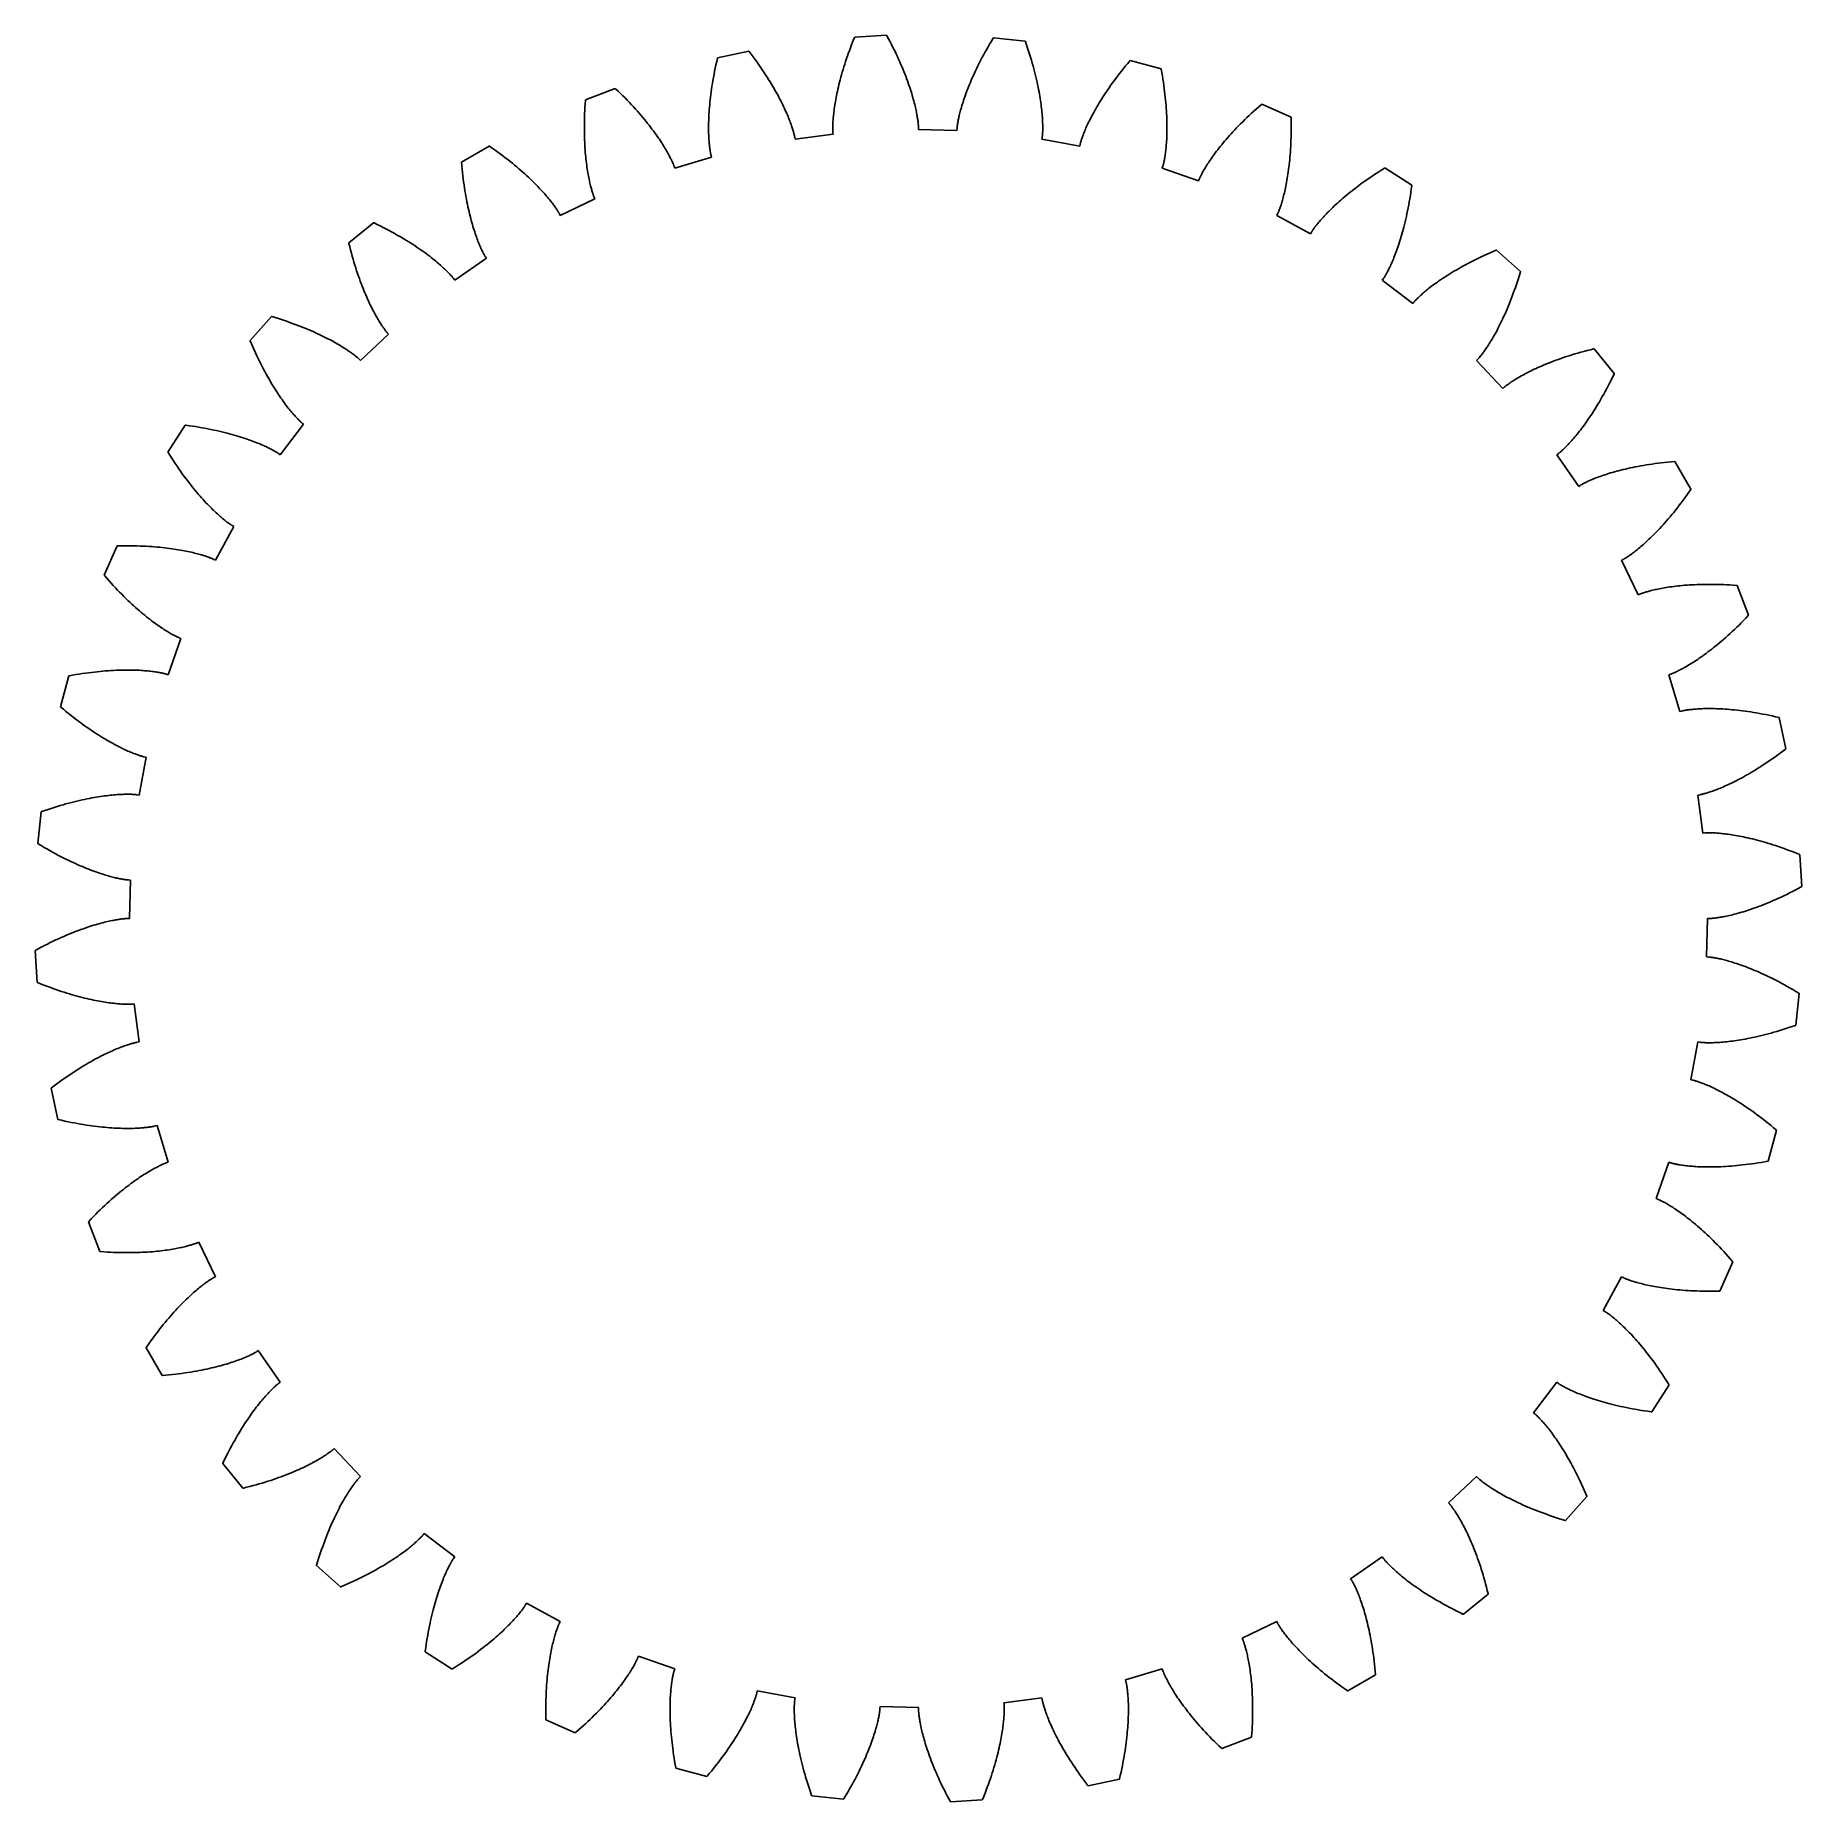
# Model space of a CAD drawing. Header units: metres. Extents: x -42 to 42, y -42 to 42.
import ezdxf

# ---------------------------------------------------------------- set-up
doc = ezdxf.new("R2010")
doc.units = ezdxf.units.M
doc.layers.add('1', color=7, linetype='Continuous')

msp = doc.modelspace()

# ---------------------------------------------------------------- linework, layer by layer
at = {"layer": '1'}
for p, q in [((-1.514418, 41.972687), (-3.033492, 41.890305)), ((-1.504206, 41.954075), (-1.514418, 41.972687)), ((-8.061749, 41.219028), (-9.549232, 40.900024)), ((-8.04875, 41.20224), (-8.061749, 41.219028)), ((-7.950855, 41.073509), (-8.04875, 41.20224)), ((-3.321918, 41.142841), (-3.371229, 41.003914)), ((-3.270414, 41.284019), (-3.321918, 41.142841)), ((-3.216676, 41.427422), (-3.270414, 41.284019)), ((-3.160662, 41.573021), (-3.216676, 41.427422)), ((-3.102327, 41.720791), (-3.160662, 41.573021)), ((-3.041631, 41.870697), (-3.102327, 41.720791)), ((-3.033492, 41.890305), (-3.041631, 41.870697)), ((-1.427655, 41.811611), (-1.504206, 41.954075)), ((-1.353683, 41.671017), (-1.427655, 41.811611)), ((-1.282251, 41.532326), (-1.353683, 41.671017)), ((-1.21332, 41.395576), (-1.282251, 41.532326)), ((-1.146851, 41.260796), (-1.21332, 41.395576)), ((-1.082805, 41.128017), (-1.146851, 41.260796)), ((3.155139, 41.155968), (3.084701, 41.026466)), ((3.228093, 41.28735), (3.155139, 41.155968)), ((3.303602, 41.420578), (3.228093, 41.28735)), ((3.381705, 41.555626), (3.303602, 41.420578)), ((3.462437, 41.692451), (3.381705, 41.555626)), ((3.545836, 41.831017), (3.462437, 41.692451)), ((3.556943, 41.84911), (3.545836, 41.831017)), ((5.070201, 41.692841), (3.556943, 41.84911)), ((5.077376, 41.672863), (5.070201, 41.692841)), ((5.130699, 41.520176), (5.077376, 41.672863)), ((5.181767, 41.36974), (5.130699, 41.520176)), ((5.230623, 41.221584), (5.181767, 41.36974)), ((5.277313, 41.075733), (5.230623, 41.221584)), ((-9.65775, 40.414181), (-9.688394, 40.264141)), ((-9.625202, 40.566753), (-9.65775, 40.414181)), ((-9.590702, 40.721832), (-9.625202, 40.566753)), ((-9.554204, 40.879387), (-9.590702, 40.721832)), ((-9.549232, 40.900024), (-9.554204, 40.879387)), ((-7.8558, 40.946217), (-7.950855, 41.073509)), ((-7.763551, 40.820408), (-7.8558, 40.946217)), ((-7.674077, 40.696125), (-7.763551, 40.820408)), ((-7.587342, 40.573402), (-7.674077, 40.696125)), ((-7.503314, 40.452274), (-7.587342, 40.573402)), ((-7.421956, 40.33279), (-7.503314, 40.452274)), ((-7.343235, 40.214981), (-7.421956, 40.33279)), ((-3.586444, 40.344032), (-3.623528, 40.219177)), ((-3.547434, 40.471291), (-3.586444, 40.344032)), ((-3.506451, 40.600933), (-3.547434, 40.471291)), ((-3.463453, 40.732937), (-3.506451, 40.600933)), ((-3.418393, 40.867271), (-3.463453, 40.732937)), ((-3.371229, 41.003914), (-3.418393, 40.867271)), ((-1.021141, 40.997276), (-1.082805, 41.128017)), ((-0.961818, 40.868603), (-1.021141, 40.997276)), ((-0.904797, 40.742023), (-0.961818, 40.868603)), ((-0.850035, 40.617573), (-0.904797, 40.742023)), ((-0.797491, 40.495277), (-0.850035, 40.617573)), ((-0.747123, 40.375168), (-0.797491, 40.495277)), ((-0.698889, 40.257275), (-0.747123, 40.375168)), ((2.768907, 40.408375), (2.712749, 40.290859)), ((2.827345, 40.527966), (2.768907, 40.408375)), ((2.888104, 40.649601), (2.827345, 40.527966)), ((2.951223, 40.773251), (2.888104, 40.649601)), ((3.016742, 40.898884), (2.951223, 40.773251)), ((3.084701, 41.026466), (3.016742, 40.898884)), ((5.321878, 40.932213), (5.277313, 41.075733)), ((5.364365, 40.791054), (5.321878, 40.932213)), ((5.404818, 40.652275), (5.364365, 40.791054)), ((5.443281, 40.515903), (5.404818, 40.652275)), ((5.479799, 40.381966), (5.443281, 40.515903)), ((5.514419, 40.250477), (5.479799, 40.381966)), ((9.742537, 40.393829), (9.647115, 40.274052)), ((9.840803, 40.514996), (9.742537, 40.393829)), ((9.941946, 40.637505), (9.840803, 40.514996)), ((10.045995, 40.761318), (9.941946, 40.637505)), ((10.059794, 40.777451), (10.045995, 40.761318)), ((11.529976, 40.386379), (10.059794, 40.777451)), ((11.533937, 40.365524), (11.529976, 40.386379)), ((11.562718, 40.206375), (11.533937, 40.365524)), ((-9.814666, 39.55254), (-9.834864, 39.418083)), ((-9.792847, 39.689644), (-9.814666, 39.55254)), ((-9.769357, 39.829376), (-9.792847, 39.689644)), ((-9.744149, 39.971714), (-9.769357, 39.829376)), ((-9.717177, 40.116642), (-9.744149, 39.971714)), ((-9.688394, 40.264141), (-9.717177, 40.116642)), ((-7.267114, 40.098881), (-7.343235, 40.214981)), ((-7.193558, 39.984528), (-7.267114, 40.098881)), ((-7.122529, 39.87196), (-7.193558, 39.984528)), ((-7.053992, 39.761208), (-7.122529, 39.87196)), ((-6.987909, 39.652313), (-7.053992, 39.761208)), ((-6.924243, 39.545303), (-6.987909, 39.652313)), ((-6.862955, 39.440212), (-6.924243, 39.545303)), ((-3.808105, 39.521938), (-3.832976, 39.414577)), ((-3.781628, 39.631859), (-3.808105, 39.521938)), ((-3.753498, 39.744328), (-3.781628, 39.631859)), ((-3.723669, 39.85931), (-3.753498, 39.744328)), ((-3.692095, 39.976799), (-3.723669, 39.85931)), ((-3.65873, 40.09676), (-3.692095, 39.976799)), ((-3.623528, 40.219177), (-3.65873, 40.09676)), ((-0.652746, 40.141624), (-0.698889, 40.257275)), ((-0.608652, 40.02824), (-0.652746, 40.141624)), ((-0.566563, 39.917156), (-0.608652, 40.02824)), ((-0.526436, 39.808392), (-0.566563, 39.917156)), ((-0.488227, 39.701977), (-0.526436, 39.808392)), ((-0.451891, 39.597935), (-0.488227, 39.701977)), ((-0.417385, 39.496288), (-0.451891, 39.597935)), ((-0.384664, 39.397064), (-0.417385, 39.496288)), ((2.380012, 39.528927), (2.340596, 39.429085)), ((2.421372, 39.631077), (2.380012, 39.528927)), ((2.464719, 39.735504), (2.421372, 39.631077)), ((2.510096, 39.842186), (2.464719, 39.735504)), ((2.557545, 39.951088), (2.510096, 39.842186)), ((2.60711, 40.062191), (2.557545, 39.951088)), ((2.65883, 40.175457), (2.60711, 40.062191)), ((2.712749, 40.290859), (2.65883, 40.175457)), ((5.547184, 40.121468), (5.514419, 40.250477)), ((5.578143, 39.994961), (5.547184, 40.121468)), ((5.607341, 39.870972), (5.578143, 39.994961)), ((5.634823, 39.749527), (5.607341, 39.870972)), ((5.660637, 39.630642), (5.634823, 39.749527)), ((5.684831, 39.514339), (5.660637, 39.630642)), ((5.707449, 39.400639), (5.684831, 39.514339)), ((9.05608, 39.47773), (8.98223, 39.370445)), ((9.132507, 39.586704), (9.05608, 39.47773)), ((9.211546, 39.697338), (9.132507, 39.586704)), ((9.293231, 39.809593), (9.211546, 39.697338)), ((9.377597, 39.923428), (9.293231, 39.809593)), ((9.464678, 40.038811), (9.377597, 39.923428)), ((9.554506, 40.155697), (9.464678, 40.038811)), ((9.647115, 40.274052), (9.554506, 40.155697)), ((11.589624, 40.049805), (11.562718, 40.206375)), ((11.614702, 39.895828), (11.589624, 40.049805)), ((11.638001, 39.744469), (11.614702, 39.895828)), ((11.659567, 39.595745), (11.638001, 39.744469)), ((11.679448, 39.449677), (11.659567, 39.595745)), ((-15.842923, 38.720161), (-15.852739, 38.5616)), ((-15.831522, 38.881489), (-15.842923, 38.720161)), ((-15.82984, 38.902653), (-15.831522, 38.881489)), ((-14.410571, 39.450417), (-15.82984, 38.902653)), ((-14.395107, 39.435871), (-14.410571, 39.450417)), ((-14.278279, 39.324036), (-14.395107, 39.435871)), ((-14.164481, 39.213181), (-14.278279, 39.324036)), ((-14.053688, 39.103352), (-14.164481, 39.213181)), ((-13.945873, 38.994598), (-14.053688, 39.103352)), ((-13.841008, 38.886951), (-13.945873, 38.994598)), ((-13.739065, 38.780464), (-13.841008, 38.886951)), ((-13.640018, 38.675179), (-13.739065, 38.780464)), ((-13.543837, 38.571133), (-13.640018, 38.675179)), ((-9.924668, 38.667831), (-9.934858, 38.552353)), ((-9.913194, 38.786068), (-9.924668, 38.667831)), ((-9.900388, 38.907047), (-9.913194, 38.786068)), ((-9.8862, 39.030754), (-9.900388, 38.907047)), ((-9.870582, 39.157169), (-9.8862, 39.030754)), ((-9.853486, 39.286285), (-9.870582, 39.157169)), ((-9.834864, 39.418083), (-9.853486, 39.286285)), ((-6.804007, 39.337082), (-6.862955, 39.440212)), ((-6.747359, 39.235931), (-6.804007, 39.337082)), ((-6.692973, 39.136806), (-6.747359, 39.235931)), ((-6.64081, 39.039726), (-6.692973, 39.136806)), ((-6.590827, 38.944733), (-6.64081, 39.039726)), ((-6.542987, 38.851849), (-6.590827, 38.944733)), ((-6.497247, 38.761105), (-6.542987, 38.851849)), ((-6.453568, 38.672539), (-6.497247, 38.761105)), ((-6.411906, 38.58617), (-6.453568, 38.672539)), ((-3.979776, 38.650108), (-3.992321, 38.566605)), ((-3.966054, 38.736328), (-3.979776, 38.650108)), ((-3.951105, 38.825249), (-3.966054, 38.736328)), ((-3.934882, 38.916855), (-3.951105, 38.825249)), ((-3.917336, 39.011127), (-3.934882, 38.916855)), ((-3.89842, 39.108051), (-3.917336, 39.011127)), ((-3.878087, 39.207615), (-3.89842, 39.108051)), ((-3.856287, 39.309795), (-3.878087, 39.207615)), ((-3.832976, 39.414577), (-3.856287, 39.309795)), ((-0.353683, 39.300285), (-0.384664, 39.397064)), ((-0.324396, 39.205975), (-0.353683, 39.300285)), ((-0.296758, 39.114151), (-0.324396, 39.205975)), ((-0.270724, 39.024837), (-0.296758, 39.114151)), ((-0.246246, 38.938057), (-0.270724, 39.024837)), ((-0.223281, 38.853825), (-0.246246, 38.938057)), ((-0.201779, 38.772167), (-0.223281, 38.853825)), ((-0.181696, 38.693096), (-0.201779, 38.772167)), ((-0.162984, 38.616638), (-0.181696, 38.693096)), ((-0.145596, 38.542801), (-0.162984, 38.616638)), ((2.066067, 38.638325), (2.043653, 38.562866)), ((2.089977, 38.716324), (2.066067, 38.638325)), ((2.11543, 38.796837), (2.089977, 38.716324)), ((2.142471, 38.879848), (2.11543, 38.796837)), ((2.171146, 38.965336), (2.142471, 38.879848)), ((2.2015, 39.053276), (2.171146, 38.965336)), ((2.233577, 39.143642), (2.2015, 39.053276)), ((2.267423, 39.236416), (2.233577, 39.143642)), ((2.303081, 39.33157), (2.267423, 39.236416)), ((2.340596, 39.429085), (2.303081, 39.33157)), ((5.728541, 39.289555), (5.707449, 39.400639)), ((5.748154, 39.18111), (5.728541, 39.289555)), ((5.766334, 39.075317), (5.748154, 39.18111)), ((5.78313, 38.972195), (5.766334, 39.075317)), ((5.798591, 38.871761), (5.78313, 38.972195)), ((5.812764, 38.774033), (5.798591, 38.871761)), ((5.825696, 38.679016), (5.812764, 38.774033)), ((5.837439, 38.586727), (5.825696, 38.679016)), ((8.534398, 38.669949), (8.479848, 38.577499)), ((8.591228, 38.76437), (8.534398, 38.669949)), ((8.650377, 38.860729), (8.591228, 38.76437)), ((8.711884, 38.959), (8.650377, 38.860729)), ((8.775785, 39.059135), (8.711884, 38.959)), ((8.842119, 39.161118), (8.775785, 39.059135)), ((8.910922, 39.264896), (8.842119, 39.161118)), ((8.98223, 39.370445), (8.910922, 39.264896)), ((11.697693, 39.306278), (11.679448, 39.449677)), ((11.71435, 39.165569), (11.697693, 39.306278)), ((11.729465, 39.027565), (11.71435, 39.165569)), ((11.74309, 38.892284), (11.729465, 39.027565)), ((11.755271, 38.759735), (11.74309, 38.892284)), ((11.766057, 38.62994), (11.755271, 38.759735)), ((11.775499, 38.502914), (11.766057, 38.62994)), ((16.298786, 38.687939), (16.176649, 38.581928)), ((16.314939, 38.701714), (16.298786, 38.687939)), ((17.705845, 38.085468), (16.314939, 38.701714)), ((-15.879767, 37.810745), (-15.88111, 37.669064)), ((-15.877137, 37.955276), (-15.879767, 37.810745)), ((-15.873169, 38.102642), (-15.877137, 37.955276)), ((-15.867813, 38.252823), (-15.873169, 38.102642)), ((-15.861019, 38.405815), (-15.867813, 38.252823)), ((-15.852739, 38.5616), (-15.861019, 38.405815)), ((-13.450491, 38.468369), (-13.543837, 38.571133)), ((-13.359952, 38.366932), (-13.450491, 38.468369)), ((-13.272188, 38.266861), (-13.359952, 38.366932)), ((-13.187169, 38.168194), (-13.272188, 38.266861)), ((-13.104865, 38.070976), (-13.187169, 38.168194)), ((-13.025243, 37.975246), (-13.104865, 38.070976)), ((-12.94827, 37.881035), (-13.025243, 37.975246)), ((-12.873914, 37.788395), (-12.94827, 37.881035)), ((-12.80214, 37.697353), (-12.873914, 37.788395)), ((-9.974374, 37.822174), (-9.976068, 37.729156)), ((-9.971792, 37.91803), (-9.974374, 37.822174)), ((-9.968271, 38.01672), (-9.971792, 37.91803)), ((-9.963762, 38.118237), (-9.968271, 38.01672)), ((-9.958217, 38.222572), (-9.963762, 38.118237)), ((-9.951584, 38.329708), (-9.958217, 38.222572)), ((-9.943814, 38.43964), (-9.951584, 38.329708)), ((-9.934858, 38.552353), (-9.943814, 38.43964)), ((-6.37222, 38.502026), (-6.411906, 38.58617)), ((-6.334469, 38.420143), (-6.37222, 38.502026)), ((-6.298609, 38.340542), (-6.334469, 38.420143)), ((-6.264598, 38.263252), (-6.298609, 38.340542)), ((-6.232393, 38.188297), (-6.264598, 38.263252)), ((-6.201951, 38.115707), (-6.232393, 38.188297)), ((-6.173226, 38.045498), (-6.201951, 38.115707)), ((-6.146175, 37.977703), (-6.173226, 38.045498)), ((-6.120756, 37.912342), (-6.146175, 37.977703)), ((-6.096922, 37.849442), (-6.120756, 37.912342)), ((-6.074628, 37.789017), (-6.096922, 37.849442)), ((-6.05383, 37.731094), (-6.074628, 37.789017)), ((-4.068732, 37.780621), (-4.070416, 37.733421)), ((-4.066508, 37.830666), (-4.068732, 37.780621)), ((-4.063696, 37.883545), (-4.066508, 37.830666)), ((-4.060246, 37.939259), (-4.063696, 37.883545)), ((-4.056108, 37.997791), (-4.060246, 37.939259)), ((-4.051232, 38.059143), (-4.056108, 37.997791)), ((-4.04557, 38.123299), (-4.051232, 38.059143)), ((-4.039072, 38.19025), (-4.04557, 38.123299)), ((-4.031688, 38.259987), (-4.039072, 38.19025)), ((-4.023371, 38.332508), (-4.031688, 38.259987)), ((-4.01407, 38.407791), (-4.023371, 38.332508)), ((-4.003736, 38.485825), (-4.01407, 38.407791)), ((-3.992321, 38.566605), (-4.003736, 38.485825)), ((-0.129485, 38.471607), (-0.145596, 38.542801)), ((-0.114603, 38.403076), (-0.129485, 38.471607)), ((-0.100902, 38.337219), (-0.114603, 38.403076)), ((-0.088335, 38.274052), (-0.100902, 38.337219)), ((-0.076854, 38.213589), (-0.088335, 38.274052)), ((-0.06641, 38.155846), (-0.076854, 38.213589)), ((-0.056955, 38.100834), (-0.06641, 38.155846)), ((-0.048441, 38.048569), (-0.056955, 38.100834)), ((-0.040819, 37.999058), (-0.048441, 38.048569)), ((-0.034039, 37.952316), (-0.040819, 37.999058)), ((-0.028054, 37.908352), (-0.034039, 37.952316)), ((-0.022814, 37.86718), (-0.028054, 37.908352)), ((-0.01827, 37.828804), (-0.022814, 37.86718)), ((-0.014373, 37.793236), (-0.01827, 37.828804)), ((-0.011072, 37.760483), (-0.014373, 37.793236)), ((1.860738, 37.783016), (1.855113, 37.747681)), ((1.867146, 37.821125), (1.860738, 37.783016)), ((1.874385, 37.861996), (1.867146, 37.821125)), ((1.882504, 37.905613), (1.874385, 37.861996)), ((1.891552, 37.951969), (1.882504, 37.905613)), ((1.901577, 38.001053), (1.891552, 37.951969)), ((1.912627, 38.052841), (1.901577, 38.001053)), ((1.92475, 38.107327), (1.912627, 38.052841)), ((1.937994, 38.164494), (1.92475, 38.107327)), ((1.952406, 38.224323), (1.937994, 38.164494)), ((1.968035, 38.286804), (1.952406, 38.224323)), ((1.984927, 38.351917), (1.968035, 38.286804)), ((2.003129, 38.41964), (1.984927, 38.351917)), ((2.022689, 38.489964), (2.003129, 38.41964)), ((2.043653, 38.562866), (2.022689, 38.489964)), ((5.848039, 38.497189), (5.837439, 38.586727)), ((5.857545, 38.4104), (5.848039, 38.497189)), ((5.866008, 38.326382), (5.857545, 38.4104)), ((5.873475, 38.245144), (5.866008, 38.326382)), ((5.879996, 38.166702), (5.873475, 38.245144)), ((5.885619, 38.091053), (5.879996, 38.166702)), ((5.890395, 38.018215), (5.885619, 38.091053)), ((5.894373, 37.9482), (5.890395, 38.018215)), ((5.897603, 37.881008), (5.894373, 37.9482)), ((5.900133, 37.816654), (5.897603, 37.881008)), ((5.902015, 37.755138), (5.900133, 37.816654)), ((8.084996, 37.83942), (8.051054, 37.768398)), ((8.120813, 37.91272), (8.084996, 37.83942)), ((8.158548, 37.988258), (8.120813, 37.91272)), ((8.198243, 38.066021), (8.158548, 37.988258)), ((8.239938, 38.145966), (8.198243, 38.066021)), ((8.283674, 38.228077), (8.239938, 38.145966)), ((8.329494, 38.312313), (8.283674, 38.228077)), ((8.377436, 38.398647), (8.329494, 38.312313)), ((8.42754, 38.487053), (8.377436, 38.398647)), ((8.479848, 38.577499), (8.42754, 38.487053)), ((11.783646, 38.378666), (11.775499, 38.502914)), ((11.790545, 38.257202), (11.783646, 38.378666)), ((11.796247, 38.13855), (11.790545, 38.257202)), ((11.800799, 38.022709), (11.796247, 38.13855)), ((11.804255, 37.909695), (11.800799, 38.022709)), ((11.806661, 37.799519), (11.804255, 37.909695)), ((11.808067, 37.692181), (11.806661, 37.799519)), ((15.406407, 37.865688), (15.308167, 37.767593)), ((15.507543, 37.964924), (15.406407, 37.865688)), ((15.6116, 38.065262), (15.507543, 37.964924)), ((15.718608, 38.16666), (15.6116, 38.065262)), ((15.828591, 38.26907), (15.718608, 38.16666)), ((15.941575, 38.372444), (15.828591, 38.26907)), ((16.057587, 38.476746), (15.941575, 38.372444)), ((16.176649, 38.581928), (16.057587, 38.476746)), ((17.706493, 38.064251), (17.705845, 38.085468)), ((17.710024, 37.902561), (17.706493, 38.064251)), ((17.712105, 37.743706), (17.710024, 37.902561)), ((-15.88111, 37.669064), (-15.881213, 37.530231)), ((-15.881213, 37.530231), (-15.880128, 37.394272)), ((-15.880128, 37.394272), (-15.877903, 37.261185)), ((-15.877903, 37.261185), (-15.874591, 37.130981)), ((-15.874591, 37.130981), (-15.87024, 37.003677)), ((-15.87024, 37.003677), (-15.864902, 36.879276)), ((-12.732917, 37.607956), (-12.80214, 37.697353)), ((-12.666209, 37.520233), (-12.732917, 37.607956)), ((-12.601982, 37.434223), (-12.666209, 37.520233)), ((-12.5402, 37.349968), (-12.601982, 37.434223)), ((-12.480828, 37.267498), (-12.5402, 37.349968)), ((-12.423832, 37.186855), (-12.480828, 37.267498)), ((-12.369171, 37.108067), (-12.423832, 37.186855)), ((-12.316812, 37.03117), (-12.369171, 37.108067)), ((-12.266716, 36.9562), (-12.316812, 37.03117)), ((-12.218844, 36.883186), (-12.266716, 36.9562)), ((-9.976922, 37.638996), (-9.976988, 37.551689)), ((-9.976988, 37.551689), (-9.976315, 37.467251)), ((-9.976068, 37.729156), (-9.976922, 37.638996)), ((-9.976315, 37.467251), (-9.974952, 37.385681)), ((-9.974952, 37.385681), (-9.972952, 37.306992)), ((-9.972952, 37.306992), (-9.970361, 37.231178)), ((-9.970361, 37.231178), (-9.967232, 37.158253)), ((-9.967232, 37.158253), (-9.963615, 37.088215)), ((-9.963615, 37.088215), (-9.95956, 37.021072)), ((-9.95956, 37.021072), (-9.955116, 36.956818)), ((-9.955116, 36.956818), (-9.950335, 36.895462)), ((-6.034482, 37.675697), (-6.05383, 37.731094)), ((-6.016537, 37.622841), (-6.034482, 37.675697)), ((-5.999952, 37.572552), (-6.016537, 37.622841)), ((-5.984678, 37.524841), (-5.999952, 37.572552)), ((-5.97067, 37.479736), (-5.984678, 37.524841)), ((-5.957881, 37.437248), (-5.97067, 37.479736)), ((-5.946265, 37.397404), (-5.957881, 37.437248)), ((-5.935774, 37.36021), (-5.946265, 37.397404)), ((-5.92636, 37.325691), (-5.935774, 37.36021)), ((-5.917977, 37.293858), (-5.92636, 37.325691)), ((-5.910577, 37.264729), (-5.917977, 37.293858)), ((-5.904111, 37.238312), (-5.910577, 37.264729)), ((-5.898533, 37.214634), (-5.904111, 37.238312)), ((-5.893793, 37.193691), (-5.898533, 37.214634)), ((-5.889843, 37.175514), (-5.893793, 37.193691)), ((-5.886634, 37.160099), (-5.889843, 37.175514)), ((-5.88412, 37.147465), (-5.886634, 37.160099)), ((-5.882249, 37.137623), (-5.88412, 37.147465)), ((-5.880974, 37.130581), (-5.882249, 37.137623)), ((-5.880012, 37.124939), (-5.880974, 37.130581)), ((-5.866292, 37.038315), (-5.880012, 37.124939)), ((-4.055342, 37.280075), (-5.866292, 37.038315)), ((-4.072736, 37.608929), (-4.072764, 37.573147)), ((-4.072764, 37.573147), (-4.072503, 37.54023)), ((-4.072369, 37.647572), (-4.072736, 37.608929)), ((-4.072503, 37.54023), (-4.072003, 37.510181)), ((-4.071612, 37.689068), (-4.072369, 37.647572)), ((-4.072003, 37.510181), (-4.071313, 37.482994)), ((-4.070416, 37.733421), (-4.071612, 37.689068)), ((-4.071313, 37.482994), (-4.070484, 37.458679)), ((-4.070484, 37.458679), (-4.069565, 37.437229)), ((-4.069565, 37.437229), (-4.068607, 37.418648)), ((-4.068607, 37.418648), (-4.067659, 37.402931)), ((-4.067659, 37.402931), (-4.066772, 37.390083)), ((-4.066772, 37.390083), (-4.065995, 37.380093)), ((-4.065995, 37.380093), (-4.065379, 37.372967)), ((-4.065379, 37.372967), (-4.064826, 37.367268)), ((-4.064826, 37.367268), (-4.055342, 37.280075)), ((-0.00832, 37.730556), (-0.011072, 37.760483)), ((-0.006066, 37.703453), (-0.00832, 37.730556)), ((-0.004261, 37.679192), (-0.006066, 37.703453)), ((-0.002855, 37.657768), (-0.004261, 37.679192)), ((-0.001798, 37.639194), (-0.002855, 37.657768)), ((-0.001041, 37.623466), (-0.001798, 37.639194)), ((-0.000533, 37.610596), (-0.001041, 37.623466)), ((-0.000225, 37.600582), (-0.000533, 37.610596)), ((-0.000067, 37.59343), (-0.000225, 37.600582)), ((0, 37.587704), (-0.000067, 37.59343)), ((0, 37.5), (0, 37.587704)), ((1.826475, 37.455494), (0, 37.5)), ((1.830747, 37.543095), (1.826475, 37.455494)), ((1.831092, 37.548809), (1.830747, 37.543095)), ((1.831599, 37.555946), (1.831092, 37.548809)), ((1.832394, 37.565933), (1.831599, 37.555946)), ((1.833528, 37.578762), (1.832394, 37.565933)), ((1.835051, 37.594437), (1.833528, 37.578762)), ((1.837011, 37.612934), (1.835051, 37.594437)), ((1.839459, 37.634266), (1.837011, 37.612934)), ((1.842444, 37.658409), (1.839459, 37.634266)), ((1.846015, 37.685371), (1.842444, 37.658409)), ((1.850222, 37.715126), (1.846015, 37.685371)), ((1.855113, 37.747681), (1.850222, 37.715126)), ((5.866292, 37.038315), (5.880012, 37.124939)), ((7.663319, 36.708633), (5.866292, 37.038315)), ((5.880012, 37.124939), (5.880842, 37.130604)), ((5.880842, 37.130604), (5.881805, 37.137691)), ((5.881805, 37.137691), (5.883067, 37.147633)), ((5.883067, 37.147633), (5.884579, 37.160423)), ((5.884579, 37.160423), (5.886291, 37.176075)), ((5.886291, 37.176075), (5.888153, 37.194588)), ((5.888153, 37.194588), (5.890115, 37.215965)), ((5.890115, 37.215965), (5.892128, 37.240211)), ((5.892128, 37.240211), (5.894142, 37.267334)), ((5.894142, 37.267334), (5.896105, 37.297321)), ((5.896105, 37.297321), (5.897969, 37.330189)), ((5.897969, 37.330189), (5.899683, 37.365929)), ((5.899683, 37.365929), (5.901199, 37.404541)), ((5.901199, 37.404541), (5.902464, 37.446026)), ((5.903297, 37.696472), (5.902015, 37.755138)), ((5.902464, 37.446026), (5.90343, 37.490387)), ((5.904029, 37.640659), (5.903297, 37.696472)), ((5.90343, 37.490387), (5.904046, 37.537613)), ((5.904263, 37.587708), (5.904029, 37.640659)), ((5.904046, 37.537613), (5.904263, 37.587708)), ((7.727388, 36.961353), (7.718579, 36.932621)), ((7.737312, 36.992744), (7.727388, 36.961353)), ((7.748396, 37.026764), (7.737312, 36.992744)), ((7.760686, 37.0634), (7.748396, 37.026764)), ((7.77423, 37.102634), (7.760686, 37.0634)), ((7.789073, 37.144447), (7.77423, 37.102634)), ((7.805261, 37.188816), (7.789073, 37.144447)), ((7.82284, 37.235725), (7.805261, 37.188816)), ((7.841856, 37.285149), (7.82284, 37.235725)), ((7.862353, 37.337067), (7.841856, 37.285149)), ((7.884376, 37.391457), (7.862353, 37.337067)), ((7.907971, 37.448296), (7.884376, 37.391457)), ((7.933181, 37.507565), (7.907971, 37.448296)), ((7.960051, 37.569229), (7.933181, 37.507565)), ((7.988624, 37.633274), (7.960051, 37.569229)), ((8.018944, 37.699673), (7.988624, 37.633274)), ((8.051054, 37.768398), (8.018944, 37.699673)), ((11.784021, 36.855469), (11.789355, 36.936878)), ((11.789355, 36.936878), (11.79414, 37.021183)), ((11.79414, 37.021183), (11.798327, 37.108387)), ((11.798327, 37.108387), (11.801865, 37.198486)), ((11.801865, 37.198486), (11.804704, 37.291473)), ((11.804704, 37.291473), (11.806794, 37.387341)), ((11.806794, 37.387341), (11.808084, 37.486088)), ((11.808525, 37.587704), (11.808067, 37.692181)), ((11.808084, 37.486088), (11.808525, 37.587704)), ((14.549538, 36.94315), (14.478637, 36.85878)), ((14.623033, 37.029072), (14.549538, 36.94315)), ((14.699155, 37.116508), (14.623033, 37.029072)), ((14.777935, 37.205418), (14.699155, 37.116508)), ((14.859406, 37.295765), (14.777935, 37.205418)), ((14.943596, 37.387505), (14.859406, 37.295765)), ((15.030538, 37.480598), (14.943596, 37.387505)), ((15.120261, 37.575008), (15.030538, 37.480598)), ((15.212794, 37.670689), (15.120261, 37.575008)), ((15.308167, 37.767593), (15.212794, 37.670689)), ((17.69697, 36.850849), (17.70253, 36.992428)), ((17.70253, 36.992428), (17.706942, 37.136917)), ((17.706942, 37.136917), (17.710157, 37.284298)), ((17.710157, 37.284298), (17.712122, 37.434566)), ((17.712788, 37.587704), (17.712105, 37.743706)), ((17.712122, 37.434566), (17.712788, 37.587704)), ((-20.404558, 36.710407), (-21.720663, 35.947361)), ((-20.387009, 36.69846), (-20.404558, 36.710407)), ((-20.254124, 36.606277), (-20.387009, 36.69846)), ((-20.124386, 36.514587), (-20.254124, 36.606277)), ((-19.997774, 36.423443), (-20.124386, 36.514587)), ((-19.874273, 36.332893), (-19.997774, 36.423443)), ((-19.75386, 36.242977), (-19.874273, 36.332893)), ((-19.636515, 36.153748), (-19.75386, 36.242977)), ((-19.522217, 36.065254), (-19.636515, 36.153748)), ((-15.864902, 36.879276), (-15.858625, 36.757782)), ((-15.858625, 36.757782), (-15.851462, 36.63921)), ((-15.851462, 36.63921), (-15.843461, 36.523556)), ((-15.843461, 36.523556), (-15.834675, 36.410831)), ((-15.834675, 36.410831), (-15.825151, 36.301037)), ((-15.825151, 36.301037), (-15.814942, 36.19418)), ((-15.814942, 36.19418), (-15.804099, 36.090263)), ((-12.173162, 36.812168), (-12.218844, 36.883186)), ((-12.129628, 36.743176), (-12.173162, 36.812168)), ((-12.088204, 36.676243), (-12.129628, 36.743176)), ((-12.048851, 36.611393), (-12.088204, 36.676243)), ((-12.011528, 36.54866), (-12.048851, 36.611393)), ((-11.976197, 36.488083), (-12.011528, 36.54866)), ((-11.942816, 36.429684), (-11.976197, 36.488083)), ((-11.911345, 36.373489), (-11.942816, 36.429684)), ((-11.881741, 36.319534), (-11.911345, 36.373489)), ((-11.853965, 36.267845), (-11.881741, 36.319534)), ((-11.827973, 36.218449), (-11.853965, 36.267845)), ((-11.803724, 36.171371), (-11.827973, 36.218449)), ((-11.781176, 36.12664), (-11.803724, 36.171371)), ((-11.760284, 36.084278), (-11.781176, 36.12664)), ((-9.837302, 36.186703), (-11.588138, 35.664619)), ((-9.950335, 36.895462), (-9.945265, 36.837002)), ((-9.945265, 36.837002), (-9.939958, 36.781437)), ((-9.939958, 36.781437), (-9.934463, 36.728767)), ((-9.934463, 36.728767), (-9.92883, 36.678989)), ((-9.92883, 36.678989), (-9.92311, 36.632107)), ((-9.92311, 36.632107), (-9.917353, 36.588112)), ((-9.917353, 36.588112), (-9.911609, 36.547009)), ((-9.911609, 36.547009), (-9.905927, 36.508785)), ((-9.905927, 36.508785), (-9.900357, 36.473438)), ((-9.900357, 36.473438), (-9.89495, 36.440968)), ((-9.89495, 36.440968), (-9.889755, 36.411369)), ((-9.889755, 36.411369), (-9.88482, 36.384621)), ((-9.88482, 36.384621), (-9.880198, 36.360737)), ((-9.880198, 36.360737), (-9.875935, 36.339695)), ((-9.875935, 36.339695), (-9.872082, 36.321495)), ((-9.872082, 36.321495), (-9.868687, 36.306118)), ((-9.868687, 36.306118), (-9.8658, 36.293564)), ((-9.8658, 36.293564), (-9.863471, 36.283821)), ((-9.863471, 36.283821), (-9.861747, 36.276878)), ((-9.861747, 36.276878), (-9.86031, 36.271336)), ((-9.86031, 36.271336), (-9.837302, 36.186703)), ((7.681242, 36.794483), (7.663319, 36.708633)), ((7.682477, 36.800076), (7.681242, 36.794483)), ((7.684093, 36.807045), (7.682477, 36.800076)), ((7.686441, 36.816784), (7.684093, 36.807045)), ((7.689569, 36.829281), (7.686441, 36.816784)), ((7.693524, 36.844521), (7.689569, 36.829281)), ((7.698354, 36.862488), (7.693524, 36.844521)), ((7.704109, 36.883171), (7.698354, 36.862488)), ((7.710834, 36.906551), (7.704109, 36.883171)), ((7.718579, 36.932621), (7.710834, 36.906551)), ((11.687644, 36.061657), (11.695538, 36.105316)), ((11.695538, 36.105316), (11.703534, 36.151867)), ((11.703534, 36.151867), (11.711585, 36.201309)), ((11.711585, 36.201309), (11.719638, 36.253647)), ((11.719638, 36.253647), (11.727646, 36.308887)), ((11.727646, 36.308887), (11.735557, 36.367031)), ((11.735557, 36.367031), (11.743321, 36.428085)), ((11.743321, 36.428085), (11.750889, 36.492043)), ((11.750889, 36.492043), (11.75821, 36.55891)), ((11.75821, 36.55891), (11.765234, 36.628685)), ((11.765234, 36.628685), (11.771911, 36.701374)), ((11.771911, 36.701374), (11.778191, 36.77697)), ((11.778191, 36.77697), (11.784021, 36.855469)), ((13.904844, 36.10878), (13.86021, 36.043945)), ((13.951688, 36.175575), (13.904844, 36.10878)), ((14.000775, 36.244282), (13.951688, 36.175575)), ((14.052145, 36.314877), (14.000775, 36.244282)), ((14.105833, 36.387318), (14.052145, 36.314877)), ((14.161876, 36.461571), (14.105833, 36.387318)), ((14.220308, 36.537605), (14.161876, 36.461571)), ((14.281166, 36.615376), (14.220308, 36.537605)), ((14.344483, 36.694855), (14.281166, 36.615376)), ((14.410295, 36.776005), (14.344483, 36.694855)), ((14.478637, 36.85878), (14.410295, 36.776005)), ((17.642315, 36.06279), (17.653706, 36.186783)), ((17.653706, 36.186783), (17.664251, 36.313725)), ((17.664251, 36.313725), (17.673901, 36.443611)), ((17.673901, 36.443611), (17.682606, 36.576431)), ((17.682606, 36.576431), (17.690311, 36.712177)), ((17.690311, 36.712177), (17.69697, 36.850849)), ((-21.720663, 35.947361), (-21.719013, 35.926193)), ((-21.719013, 35.926193), (-21.705038, 35.765072)), ((-21.705038, 35.765072), (-21.689928, 35.606926)), ((-21.689928, 35.606926), (-21.673735, 35.451763)), ((-21.673735, 35.451763), (-21.656513, 35.299595)), ((-21.656513, 35.299595), (-21.638309, 35.150421)), ((-19.410944, 35.977535), (-19.522217, 36.065254)), ((-19.302671, 35.89064), (-19.410944, 35.977535)), ((-19.197378, 35.804615), (-19.302671, 35.89064)), ((-19.095039, 35.719501), (-19.197378, 35.804615)), ((-18.995634, 35.635353), (-19.095039, 35.719501)), ((-18.899134, 35.552204), (-18.995634, 35.635353)), ((-18.805517, 35.470108), (-18.899134, 35.552204)), ((-18.714754, 35.389103), (-18.805517, 35.470108)), ((-18.626822, 35.309231), (-18.714754, 35.389103)), ((-18.541689, 35.230541), (-18.626822, 35.309231)), ((-15.804099, 36.090263), (-15.792672, 35.989292)), ((-15.792672, 35.989292), (-15.78071, 35.891266)), ((-15.78071, 35.891266), (-15.768266, 35.796185)), ((-15.768266, 35.796185), (-15.755387, 35.704048)), ((-15.755387, 35.704048), (-15.742126, 35.614864)), ((-15.742126, 35.614864), (-15.728534, 35.528622)), ((-15.728534, 35.528622), (-15.71466, 35.445328)), ((-15.71466, 35.445328), (-15.700554, 35.364975)), ((-15.700554, 35.364975), (-15.686268, 35.287567)), ((-15.686268, 35.287567), (-15.67185, 35.213093)), ((-11.741006, 36.044315), (-11.760284, 36.084278)), ((-11.7233, 36.006779), (-11.741006, 36.044315)), ((-11.707119, 35.971687), (-11.7233, 36.006779)), ((-11.692422, 35.939064), (-11.707119, 35.971687)), ((-11.679162, 35.908932), (-11.692422, 35.939064)), ((-11.667296, 35.881321), (-11.679162, 35.908932)), ((-11.656777, 35.856239), (-11.667296, 35.881321)), ((-11.647563, 35.833725), (-11.656777, 35.856239)), ((-11.639606, 35.813786), (-11.647563, 35.833725)), ((-11.632861, 35.796448), (-11.639606, 35.813786)), ((-11.62728, 35.781723), (-11.632861, 35.796448)), ((-11.62282, 35.769638), (-11.62728, 35.781723)), ((-11.619433, 35.760212), (-11.62282, 35.769638)), ((-11.617072, 35.753456), (-11.619433, 35.760212)), ((-11.615239, 35.748032), (-11.617072, 35.753456)), ((-11.588138, 35.664619), (-11.615239, 35.748032)), ((11.588138, 35.664619), (11.615239, 35.748032)), ((13.311464, 35.05788), (11.588138, 35.664619)), ((11.615239, 35.748032), (11.616945, 35.753498)), ((11.616945, 35.753498), (11.619005, 35.760349)), ((11.619005, 35.760349), (11.621807, 35.769966)), ((11.621807, 35.769966), (11.625301, 35.782364)), ((11.625301, 35.782364), (11.629441, 35.797558)), ((11.629441, 35.797558), (11.634175, 35.815548)), ((11.634175, 35.815548), (11.639459, 35.836357)), ((11.639459, 35.836357), (11.645239, 35.859989)), ((11.645239, 35.859989), (11.65147, 35.886463)), ((11.65147, 35.886463), (11.658101, 35.915775)), ((11.658101, 35.915775), (11.665083, 35.947945)), ((11.665083, 35.947945), (11.672368, 35.982979)), ((11.672368, 35.982979), (11.679905, 36.020878)), ((11.679905, 36.020878), (11.687644, 36.061657)), ((13.401084, 35.27047), (13.389357, 35.24593)), ((13.41428, 35.29747), (13.401084, 35.27047)), ((13.428992, 35.326916), (13.41428, 35.29747)), ((13.445261, 35.358788), (13.428992, 35.326916)), ((13.463132, 35.393051), (13.445261, 35.358788)), ((13.482645, 35.42968), (13.463132, 35.393051)), ((13.503847, 35.468658), (13.482645, 35.42968)), ((13.526776, 35.509949), (13.503847, 35.468658)), ((13.551477, 35.553528), (13.526776, 35.509949)), ((13.577991, 35.599369), (13.551477, 35.553528)), ((13.606357, 35.647442), (13.577991, 35.599369)), ((13.636618, 35.697716), (13.606357, 35.647442)), ((13.668814, 35.750168), (13.636618, 35.697716)), ((13.702986, 35.80476), (13.668814, 35.750168)), ((13.739171, 35.861465), (13.702986, 35.80476)), ((13.777411, 35.92025), (13.739171, 35.861465)), ((13.817744, 35.981087), (13.777411, 35.92025)), ((13.86021, 36.043945), (13.817744, 35.981087)), ((17.526823, 35.17738), (17.543154, 35.277676)), ((17.543154, 35.277676), (17.559046, 35.380939)), ((17.559046, 35.380939), (17.574448, 35.487171)), ((17.574448, 35.487171), (17.589306, 35.596371)), ((17.589306, 35.596371), (17.603573, 35.708534)), ((17.603573, 35.708534), (17.617197, 35.823662)), ((17.617197, 35.823662), (17.630127, 35.941746)), ((17.630127, 35.941746), (17.642315, 36.06279)), ((21.620317, 35.321774), (21.495668, 35.237831)), ((21.748081, 35.4062), (21.620317, 35.321774)), ((21.878981, 35.491074), (21.748081, 35.4062)), ((22.013031, 35.576332), (21.878981, 35.491074)), ((22.150248, 35.661934), (22.013031, 35.576332)), ((22.168358, 35.673012), (22.150248, 35.661934)), ((23.445736, 34.846771), (22.168358, 35.673012)), ((-21.638309, 35.150421), (-21.619175, 35.00425)), ((-21.619175, 35.00425), (-21.599165, 34.861088)), ((-21.599165, 34.861088), (-21.578327, 34.72094)), ((-21.578327, 34.72094), (-21.556709, 34.583801)), ((-21.556709, 34.583801), (-21.534369, 34.449684)), ((-21.534369, 34.449684), (-21.511353, 34.318584)), ((-18.459333, 35.153069), (-18.541689, 35.230541)), ((-18.379725, 35.076862), (-18.459333, 35.153069)), ((-18.302832, 35.001961), (-18.379725, 35.076862)), ((-18.22863, 34.928406), (-18.302832, 35.001961)), ((-18.157089, 34.856243), (-18.22863, 34.928406)), ((-18.088179, 34.785507), (-18.157089, 34.856243)), ((-18.021866, 34.71624), (-18.088179, 34.785507)), ((-17.958122, 34.648479), (-18.021866, 34.71624)), ((-17.896915, 34.582268), (-17.958122, 34.648479)), ((-17.838211, 34.517643), (-17.896915, 34.582268)), ((-17.781982, 34.454647), (-17.838211, 34.517643)), ((-17.728189, 34.393314), (-17.781982, 34.454647)), ((-15.67185, 35.213093), (-15.657351, 35.141556)), ((-15.657351, 35.141556), (-15.642823, 35.072948)), ((-15.642823, 35.072948), (-15.628314, 35.007263)), ((-15.628314, 35.007263), (-15.613873, 34.944496)), ((-15.613873, 34.944496), (-15.599552, 34.884644)), ((-15.599552, 34.884644), (-15.5854, 34.827698)), ((-15.5854, 34.827698), (-15.571465, 34.773643)), ((-15.571465, 34.773643), (-15.557799, 34.722485)), ((-15.557799, 34.722485), (-15.544449, 34.674202)), ((-15.544449, 34.674202), (-15.531466, 34.628792)), ((-15.531466, 34.628792), (-15.518897, 34.586239)), ((-15.518897, 34.586239), (-15.506793, 34.546539)), ((-15.506793, 34.546539), (-15.495201, 34.509674)), ((-15.495201, 34.509674), (-15.484171, 34.475636)), ((-15.484171, 34.475636), (-15.47375, 34.444408)), ((-15.47375, 34.444408), (-15.463989, 34.415985)), ((13.342597, 35.139874), (13.311464, 35.05788)), ((13.344692, 35.145203), (13.342597, 35.139874)), ((13.347379, 35.151833), (13.344692, 35.145203)), ((13.351221, 35.161083), (13.347379, 35.151833)), ((13.356265, 35.172935), (13.351221, 35.161083)), ((13.362556, 35.18737), (13.356265, 35.172935)), ((13.370137, 35.204361), (13.362556, 35.18737)), ((13.379056, 35.223888), (13.370137, 35.204361)), ((13.389357, 35.24593), (13.379056, 35.223888)), ((17.368338, 34.407986), (17.386366, 34.48167)), ((17.386366, 34.48167), (17.404406, 34.558289)), ((17.404406, 34.558289), (17.422409, 34.637859)), ((17.422409, 34.637859), (17.440323, 34.720379)), ((17.440323, 34.720379), (17.458099, 34.805855)), ((17.458099, 34.805855), (17.475689, 34.894291)), ((17.475689, 34.894291), (17.49304, 34.985691)), ((17.49304, 34.985691), (17.510101, 35.080051)), ((17.510101, 35.080051), (17.526823, 35.17738)), ((20.416204, 34.435577), (20.324486, 34.360088)), ((20.510805, 34.51207), (20.416204, 34.435577)), ((20.608311, 34.589508), (20.510805, 34.51207)), ((20.708744, 34.667854), (20.608311, 34.589508)), ((20.812132, 34.747066), (20.708744, 34.667854)), ((20.918495, 34.827091), (20.812132, 34.747066)), ((21.027853, 34.907887), (20.918495, 34.827091)), ((21.140228, 34.989407), (21.027853, 34.907887)), ((21.255642, 35.071598), (21.140228, 34.989407)), ((21.374115, 35.154423), (21.255642, 35.071598)), ((21.495668, 35.237831), (21.374115, 35.154423)), ((23.374725, 34.354046), (23.398457, 34.508236)), ((23.398457, 34.508236), (23.421251, 34.665459)), ((23.421251, 34.665459), (23.443058, 34.82571)), ((23.443058, 34.82571), (23.445736, 34.846771)), ((-21.511353, 34.318584), (-21.487713, 34.190502)), ((-21.487713, 34.190502), (-21.463501, 34.065449)), ((-21.463501, 34.065449), (-21.438768, 33.943413)), ((-21.438768, 33.943413), (-21.413563, 33.824394)), ((-21.413563, 33.824394), (-21.387939, 33.708401)), ((-21.387939, 33.708401), (-21.361944, 33.595425)), ((-21.361944, 33.595425), (-21.335632, 33.485462)), ((-17.676805, 34.333683), (-17.728189, 34.393314)), ((-17.627792, 34.275787), (-17.676805, 34.333683)), ((-17.581116, 34.219669), (-17.627792, 34.275787)), ((-17.536743, 34.165363), (-17.581116, 34.219669)), ((-17.494637, 34.112904), (-17.536743, 34.165363)), ((-17.454763, 34.062328), (-17.494637, 34.112904)), ((-17.417084, 34.013668), (-17.454763, 34.062328)), ((-17.381563, 33.966957), (-17.417084, 34.013668)), ((-17.348164, 33.922234), (-17.381563, 33.966957)), ((-17.316849, 33.879532), (-17.348164, 33.922234)), ((-17.28758, 33.838879), (-17.316849, 33.879532)), ((-17.260321, 33.800308), (-17.28758, 33.838879)), ((-17.235027, 33.763851), (-17.260321, 33.800308)), ((-17.211666, 33.729546), (-17.235027, 33.763851)), ((-17.190195, 33.697418), (-17.211666, 33.729546)), ((-17.170576, 33.667496), (-17.190195, 33.697418)), ((-17.152765, 33.639809), (-17.170576, 33.667496)), ((-17.136726, 33.614395), (-17.152765, 33.639809)), ((-17.122414, 33.59127), (-17.136726, 33.614395)), ((-17.109791, 33.570473), (-17.122414, 33.59127)), ((-15.377037, 34.202293), (-17.024643, 33.412746)), ((-15.463989, 34.415985), (-15.454931, 34.390343)), ((-15.454931, 34.390343), (-15.44663, 34.367474)), ((-15.44663, 34.367474), (-15.439127, 34.347359)), ((-15.439127, 34.347359), (-15.432474, 34.329983)), ((-15.432474, 34.329983), (-15.426716, 34.315331)), ((-15.426716, 34.315331), (-15.421902, 34.303383)), ((-15.421902, 34.303383), (-15.418077, 34.294121)), ((-15.418077, 34.294121), (-15.415288, 34.287533)), ((-15.415288, 34.287533), (-15.413, 34.282284)), ((-15.413, 34.282284), (-15.377037, 34.202293)), ((17.102198, 33.574341), (17.111605, 33.596775)), ((17.111605, 33.596775), (17.121901, 33.621948)), ((17.121901, 33.621948), (17.133034, 33.649864)), ((17.133034, 33.649864), (17.144964, 33.680546)), ((17.144964, 33.680546), (17.157639, 33.714005)), ((17.157639, 33.714005), (17.171013, 33.750263)), ((17.171013, 33.750263), (17.185036, 33.789326)), ((17.185036, 33.789326), (17.199661, 33.831215)), ((17.199661, 33.831215), (17.214842, 33.875938)), ((17.214842, 33.875938), (17.230528, 33.923515)), ((17.230528, 33.923515), (17.246668, 33.973949)), ((17.246668, 33.973949), (17.26322, 34.027256)), ((17.26322, 34.027256), (17.280128, 34.083447)), ((17.280128, 34.083447), (17.297348, 34.142532)), ((17.297348, 34.142532), (17.314829, 34.204521)), ((17.314829, 34.204521), (17.33252, 34.269421)), ((17.33252, 34.269421), (17.350372, 34.337238)), ((17.350372, 34.337238), (17.368338, 34.407986)), ((19.498257, 33.607849), (19.439026, 33.547665)), ((19.56004, 33.669537), (19.498257, 33.607849)), ((19.624397, 33.732689), (19.56004, 33.669537)), ((19.691366, 33.79726), (19.624397, 33.732689)), ((19.760975, 33.863216), (19.691366, 33.79726)), ((19.833248, 33.930511), (19.760975, 33.863216)), ((19.90822, 33.999107), (19.833248, 33.930511)), ((19.985916, 34.068962), (19.90822, 33.999107)), ((20.066364, 34.14003), (19.985916, 34.068962)), ((20.149591, 34.212269), (20.066364, 34.14003)), ((20.235622, 34.285633), (20.149591, 34.212269)), ((20.324486, 34.360088), (20.235622, 34.285633)), ((23.215565, 33.492817), (23.243834, 33.628738)), ((23.243834, 33.628738), (23.271473, 33.767704)), ((23.271473, 33.767704), (23.298433, 33.909721)), ((23.298433, 33.909721), (23.324665, 34.054787)), ((23.324665, 34.054787), (23.350113, 34.202896)), ((23.350113, 34.202896), (23.374725, 34.354046)), ((-25.896116, 33.066463), (-27.076651, 32.10693)), ((-25.876915, 33.057411), (-25.896116, 33.066463)), ((-25.731245, 32.987148), (-25.876915, 33.057411)), ((-25.58876, 32.916885), (-25.731245, 32.987148)), ((-25.449451, 32.846668), (-25.58876, 32.916885)), ((-25.313305, 32.776554), (-25.449451, 32.846668)), ((-25.180309, 32.706581), (-25.313305, 32.776554)), ((-21.335632, 33.485462), (-21.309052, 33.37851)), ((-21.309052, 33.37851), (-21.282251, 33.274567)), ((-21.282251, 33.274567), (-21.255285, 33.173626)), ((-21.255285, 33.173626), (-21.228203, 33.075684)), ((-21.228203, 33.075684), (-21.201054, 32.980736)), ((-21.201054, 32.980736), (-21.173887, 32.888771)), ((-21.173887, 32.888771), (-21.146755, 32.799786)), ((-21.146755, 32.799786), (-21.119707, 32.713772)), ((-17.098812, 33.552021), (-17.109791, 33.570473)), ((-17.089437, 33.535954), (-17.098812, 33.552021)), ((-17.081623, 33.522282), (-17.089437, 33.535954)), ((-17.075327, 33.511044), (-17.081623, 33.522282)), ((-17.070507, 33.502262), (-17.075327, 33.511044)), ((-17.06712, 33.49596), (-17.070507, 33.502262)), ((-17.064461, 33.490891), (-17.06712, 33.49596)), ((-17.024643, 33.412746), (-17.064461, 33.490891)), ((17.024643, 33.412746), (17.064461, 33.490891)), ((18.63184, 32.543884), (17.024643, 33.412746)), ((17.064461, 33.490891), (17.066999, 33.496021)), ((17.066999, 33.496021), (17.070107, 33.502468)), ((17.070107, 33.502468), (17.074377, 33.511528)), ((17.074377, 33.511528), (17.079769, 33.523228)), ((17.079769, 33.523228), (17.086235, 33.537586)), ((17.086235, 33.537586), (17.093725, 33.554615)), ((17.093725, 33.554615), (17.102198, 33.574341)), ((18.753613, 32.739838), (18.73819, 32.717434)), ((18.77087, 32.764442), (18.753613, 32.739838)), ((18.790007, 32.791225), (18.77087, 32.764442)), ((18.811062, 32.820156), (18.790007, 32.791225)), ((18.834072, 32.851204), (18.811062, 32.820156)), ((18.859076, 32.884331), (18.834072, 32.851204)), ((18.886114, 32.91951), (18.859076, 32.884331)), ((18.91522, 32.956707), (18.886114, 32.91951)), ((18.946434, 32.995888), (18.91522, 32.956707)), ((18.979792, 33.037014), (18.946434, 32.995888)), ((19.015329, 33.080055), (18.979792, 33.037014)), ((19.053082, 33.124981), (19.015329, 33.080055)), ((19.093086, 33.171745), (19.053082, 33.124981)), ((19.135378, 33.220322), (19.093086, 33.171745)), ((19.179989, 33.270668), (19.135378, 33.220322)), ((19.226954, 33.322746), (19.179989, 33.270668)), ((19.276308, 33.376526), (19.226954, 33.322746)), ((19.328083, 33.431969), (19.276308, 33.376526)), ((19.382311, 33.489021), (19.328083, 33.431969)), ((19.439026, 33.547665), (19.382311, 33.489021)), ((23.004356, 32.626675), (23.035599, 32.741283)), ((23.035599, 32.741283), (23.066572, 32.858932)), ((23.066572, 32.858932), (23.097219, 32.979618)), ((23.097219, 32.979618), (23.127493, 33.103344)), ((23.127493, 33.103344), (23.157343, 33.230122)), ((23.157343, 33.230122), (23.186718, 33.359943)), ((23.186718, 33.359943), (23.215565, 33.492817)), ((-27.076651, 32.10693), (-27.071711, 32.086285)), ((-27.071711, 32.086285), (-27.032701, 31.929329)), ((-27.032701, 31.929329), (-26.993038, 31.775494)), ((-25.050449, 32.63681), (-25.180309, 32.706581)), ((-24.923714, 32.567284), (-25.050449, 32.63681)), ((-24.800089, 32.498051), (-24.923714, 32.567284)), ((-24.679556, 32.429165), (-24.800089, 32.498051)), ((-24.562103, 32.360668), (-24.679556, 32.429165)), ((-24.44771, 32.292614), (-24.562103, 32.360668)), ((-24.336363, 32.225048), (-24.44771, 32.292614)), ((-24.228045, 32.158024), (-24.336363, 32.225048)), ((-24.122738, 32.091583), (-24.228045, 32.158024)), ((-24.020418, 32.025768), (-24.122738, 32.091583)), ((-23.921074, 31.96064), (-24.020418, 32.025768)), ((-23.82468, 31.896235), (-23.921074, 31.96064)), ((-21.119707, 32.713772), (-21.092789, 32.630718)), ((-21.092789, 32.630718), (-21.066057, 32.550621)), ((-21.066057, 32.550621), (-21.039555, 32.473465)), ((-21.039555, 32.473465), (-21.013336, 32.399242)), ((-21.013336, 32.399242), (-20.987444, 32.327942)), ((-20.987444, 32.327942), (-20.961933, 32.259552)), ((-20.961933, 32.259552), (-20.936852, 32.194061)), ((-20.936852, 32.194061), (-20.912245, 32.131458)), ((-20.912245, 32.131458), (-20.888165, 32.071724)), ((-20.888165, 32.071724), (-20.864656, 32.014847)), ((-20.864656, 32.014847), (-20.841768, 31.960814)), ((-20.841768, 31.960814), (-20.81955, 31.909607)), ((-20.81955, 31.909607), (-20.79805, 31.861216)), ((18.675415, 32.619999), (18.63184, 32.543884)), ((18.678318, 32.624935), (18.675415, 32.619999)), ((18.682009, 32.631062), (18.678318, 32.624935)), ((18.687252, 32.639599), (18.682009, 32.631062)), ((18.694088, 32.650517), (18.687252, 32.639599)), ((18.702559, 32.663792), (18.694088, 32.650517)), ((18.712704, 32.679386), (18.702559, 32.663792)), ((18.724569, 32.697277), (18.712704, 32.679386)), ((18.73819, 32.717434), (18.724569, 32.697277)), ((22.750639, 31.818443), (22.782251, 31.908976)), ((22.782251, 31.908976), (22.813992, 32.002487)), ((22.813992, 32.002487), (22.845814, 32.098995)), ((22.845814, 32.098995), (22.877663, 32.198502)), ((22.877663, 32.198502), (22.909494, 32.301018)), ((22.909494, 32.301018), (22.941252, 32.406548)), ((22.941252, 32.406548), (22.972889, 32.515099)), ((22.972889, 32.515099), (23.004356, 32.626675)), ((-26.993038, 31.775494), (-26.952772, 31.624775)), ((-26.952772, 31.624775), (-26.911959, 31.477173)), ((-26.911959, 31.477173), (-26.870644, 31.332685)), ((-26.870644, 31.332685), (-26.828878, 31.191307)), ((-26.828878, 31.191307), (-26.786718, 31.053038)), ((-23.73122, 31.832602), (-23.82468, 31.896235)), ((-23.640669, 31.769787), (-23.73122, 31.832602)), ((-23.553007, 31.707836), (-23.640669, 31.769787)), ((-23.468212, 31.646795), (-23.553007, 31.707836)), ((-23.386263, 31.58671), (-23.468212, 31.646795)), ((-23.307135, 31.527624), (-23.386263, 31.58671)), ((-23.230803, 31.469584), (-23.307135, 31.527624)), ((-23.157244, 31.41263), (-23.230803, 31.469584)), ((-23.086433, 31.35681), (-23.157244, 31.41263)), ((-23.018343, 31.302164), (-23.086433, 31.35681)), ((-22.952951, 31.248739), (-23.018343, 31.302164)), ((-22.890226, 31.196575), (-22.952951, 31.248739)), ((-22.830147, 31.145718), (-22.890226, 31.196575)), ((-22.772678, 31.096203), (-22.830147, 31.145718)), ((-22.717798, 31.048075), (-22.772678, 31.096203)), ((-20.538137, 31.375706), (-22.041946, 30.338137)), ((-20.79805, 31.861216), (-20.777311, 31.815615)), ((-20.777311, 31.815615), (-20.757383, 31.772795)), ((-20.757383, 31.772795), (-20.738312, 31.732733)), ((-20.738312, 31.732733), (-20.720148, 31.695414)), ((-20.720148, 31.695414), (-20.702932, 31.660818)), ((-20.702932, 31.660818), (-20.686712, 31.628923)), ((-20.686712, 31.628923), (-20.671535, 31.599712)), ((-20.671535, 31.599712), (-20.657448, 31.573166)), ((-20.657448, 31.573166), (-20.644489, 31.549253)), ((-20.644489, 31.549253), (-20.632711, 31.527966)), ((-20.632711, 31.527966), (-20.622156, 31.509272)), ((-20.622156, 31.509272), (-20.612867, 31.493153)), ((-20.612867, 31.493153), (-20.604887, 31.479578)), ((-20.604887, 31.479578), (-20.598263, 31.468531)), ((-20.598263, 31.468531), (-20.593037, 31.459984)), ((-20.593037, 31.459984), (-20.589251, 31.453913)), ((-20.589251, 31.453913), (-20.58617, 31.449085)), ((-20.58617, 31.449085), (-20.538137, 31.375706)), ((22.425459, 31.016281), (22.452421, 31.07477)), ((22.452421, 31.07477), (22.480045, 31.136103)), ((22.480045, 31.136103), (22.508287, 31.200293)), ((22.508287, 31.200293), (22.5371, 31.267361)), ((22.5371, 31.267361), (22.566433, 31.337317)), ((22.566433, 31.337317), (22.596235, 31.410172)), ((22.596235, 31.410172), (22.626465, 31.485945)), ((22.626465, 31.485945), (22.657066, 31.564646)), ((22.657066, 31.564646), (22.687998, 31.64629)), ((22.687998, 31.64629), (22.719204, 31.730885)), ((22.719204, 31.730885), (22.750639, 31.818443)), ((25.991539, 31.063538), (25.877033, 31.001474)), ((26.10911, 31.125938), (25.991539, 31.063538)), ((26.229759, 31.188631), (26.10911, 31.125938)), ((26.353504, 31.251568), (26.229759, 31.188631)), ((26.480356, 31.314693), (26.353504, 31.251568)), ((26.610327, 31.377966), (26.480356, 31.314693)), ((26.743431, 31.441332), (26.610327, 31.377966)), ((26.879677, 31.504742), (26.743431, 31.441332)), ((27.019075, 31.568144), (26.879677, 31.504742)), ((27.16164, 31.631491), (27.019075, 31.568144)), ((27.307379, 31.694733), (27.16164, 31.631491)), ((27.456297, 31.757813), (27.307379, 31.694733)), ((27.475916, 31.765923), (27.456297, 31.757813)), ((28.608315, 30.750027), (27.475916, 31.765923)), ((-26.786718, 31.053038), (-26.744213, 30.917873)), ((-26.744213, 30.917873), (-26.701408, 30.785807)), ((-26.701408, 30.785807), (-26.658363, 30.656836)), ((-26.658363, 30.656836), (-26.615122, 30.530949)), ((-26.615122, 30.530949), (-26.571735, 30.408144)), ((-26.571735, 30.408144), (-26.528259, 30.288416)), ((-26.528259, 30.288416), (-26.484741, 30.171753)), ((-22.665478, 31.001379), (-22.717798, 31.048075)), ((-22.615683, 30.956154), (-22.665478, 31.001379)), ((-22.568388, 30.912437), (-22.615683, 30.956154)), ((-22.52356, 30.87027), (-22.568388, 30.912437)), ((-22.481171, 30.829693), (-22.52356, 30.87027)), ((-22.441185, 30.790745), (-22.481171, 30.829693)), ((-22.403576, 30.753466), (-22.441185, 30.790745)), ((-22.368309, 30.717892), (-22.403576, 30.753466)), ((-22.33535, 30.684061), (-22.368309, 30.717892)), ((-22.304667, 30.652012), (-22.33535, 30.684061)), ((-22.276226, 30.621782), (-22.304667, 30.652012)), ((-22.249994, 30.593407), (-22.276226, 30.621782)), ((-22.225933, 30.566923), (-22.249994, 30.593407)), ((-22.204012, 30.542364), (-22.225933, 30.566923)), ((-22.184196, 30.519772), (-22.204012, 30.542364)), ((-22.166441, 30.499168), (-22.184196, 30.519772)), ((-22.150721, 30.480602), (-22.166441, 30.499168)), ((-22.13699, 30.464096), (-22.150721, 30.480602)), ((-22.125217, 30.449692), (-22.13699, 30.464096)), ((-22.11536, 30.437412), (-22.125217, 30.449692)), ((-22.107384, 30.427298), (-22.11536, 30.437412)), ((-22.10125, 30.419378), (-22.107384, 30.427298)), ((-22.096916, 30.413685), (-22.10125, 30.419378)), ((-22.093498, 30.409092), (-22.096916, 30.413685)), ((-22.041946, 30.338137), (-22.093498, 30.409092)), ((22.041946, 30.338137), (22.093498, 30.409092)), ((23.493435, 29.228554), (22.041946, 30.338137)), ((22.093498, 30.409092), (22.096809, 30.413763)), ((22.096809, 30.413763), (22.100885, 30.419641)), ((22.100885, 30.419641), (22.106522, 30.427925)), ((22.106522, 30.427925), (22.113676, 30.438635)), ((22.113676, 30.438635), (22.122309, 30.451805)), ((22.122309, 30.451805), (22.13237, 30.467453)), ((22.13237, 30.467453), (22.143826, 30.485611)), ((22.143826, 30.485611), (22.156626, 30.5063)), ((22.156626, 30.5063), (22.170732, 30.529552)), ((22.170732, 30.529552), (22.186096, 30.555382)), ((22.186096, 30.555382), (22.202679, 30.583818)), ((22.202679, 30.583818), (22.220432, 30.614885)), ((22.220432, 30.614885), (22.239313, 30.648602)), ((22.239313, 30.648602), (22.259274, 30.684992)), ((22.259274, 30.684992), (22.280273, 30.724077)), ((22.280273, 30.724077), (22.302263, 30.765877)), ((22.302263, 30.765877), (22.325197, 30.810411)), ((22.325197, 30.810411), (22.34903, 30.8577)), ((22.34903, 30.8577), (22.373716, 30.907763)), ((22.373716, 30.907763), (22.399208, 30.960617)), ((22.399208, 30.960617), (22.425459, 31.016281)), ((24.659742, 30.24745), (24.586298, 30.195145)), ((24.735989, 30.300753), (24.659742, 30.24745)), ((24.815058, 30.355007), (24.735989, 30.300753)), ((24.896969, 30.410168), (24.815058, 30.355007)), ((24.981749, 30.46619), (24.896969, 30.410168)), ((25.069414, 30.523029), (24.981749, 30.46619)), ((25.15999, 30.580637), (25.069414, 30.523029)), ((25.253492, 30.638968), (25.15999, 30.580637)), ((25.349943, 30.697971), (25.253492, 30.638968)), ((25.449358, 30.757607), (25.349943, 30.697971)), ((25.551758, 30.817822), (25.449358, 30.757607)), ((25.65716, 30.878571), (25.551758, 30.817822)), ((25.765579, 30.939804), (25.65716, 30.878571)), ((25.877033, 31.001474), (25.765579, 30.939804)), ((28.413145, 30.12904), (28.4611, 30.274477)), ((28.4611, 30.274477), (28.508659, 30.423056)), ((28.508659, 30.423056), (28.555769, 30.574778)), ((28.555769, 30.574778), (28.602375, 30.729645)), ((28.602375, 30.729645), (28.608315, 30.750027)), ((-26.484741, 30.171753), (-26.441227, 30.058144)), ((-26.441227, 30.058144), (-26.397774, 29.947586)), ((-26.397774, 29.947586), (-26.354425, 29.840065)), ((-26.354425, 29.840065), (-26.311234, 29.735573)), ((-26.311234, 29.735573), (-26.26825, 29.634098)), ((-26.26825, 29.634098), (-26.225519, 29.535625)), ((-26.225519, 29.535625), (-26.183096, 29.440145)), ((-26.183096, 29.440145), (-26.141026, 29.347647)), ((23.625626, 29.383331), (23.609018, 29.365553)), ((23.644361, 29.403044), (23.625626, 29.383331)), ((23.665257, 29.424646), (23.644361, 29.403044)), ((23.688347, 29.448107), (23.665257, 29.424646)), ((23.713669, 29.473389), (23.688347, 29.448107)), ((23.741253, 29.500452), (23.713669, 29.473389)), ((23.77113, 29.529261), (23.741253, 29.500452)), ((23.803339, 29.559778), (23.77113, 29.529261)), ((23.837906, 29.591963), (23.803339, 29.559778)), ((23.874865, 29.625776), (23.837906, 29.591963)), ((23.914246, 29.66118), (23.874865, 29.625776)), ((23.956079, 29.698133), (23.914246, 29.66118)), ((24.000395, 29.736597), (23.956079, 29.698133)), ((24.047222, 29.776531), (24.000395, 29.736597)), ((24.096592, 29.817892), (24.047222, 29.776531)), ((24.148529, 29.86064), (24.096592, 29.817892)), ((24.203062, 29.904732), (24.148529, 29.86064)), ((24.260223, 29.950129), (24.203062, 29.904732)), ((24.320034, 29.996786), (24.260223, 29.950129)), ((24.382519, 30.044657), (24.320034, 29.996786)), ((24.44771, 30.093704), (24.382519, 30.044657)), ((24.515627, 30.143881), (24.44771, 30.093704)), ((24.586298, 30.195145), (24.515627, 30.143881)), ((28.119896, 29.322025), (28.169172, 29.448748)), ((28.169172, 29.448748), (28.218357, 29.578573)), ((28.218357, 29.578573), (28.267395, 29.711508)), ((28.267395, 29.711508), (28.31624, 29.847559)), ((28.31624, 29.847559), (28.364841, 29.986734)), ((28.364841, 29.986734), (28.413145, 30.12904)), ((-30.750027, 28.608315), (-31.765923, 27.475916)), ((-30.729645, 28.602375), (-30.750027, 28.608315)), ((-30.574778, 28.555769), (-30.729645, 28.602375)), ((-30.423056, 28.508659), (-30.574778, 28.555769)), ((-26.141026, 29.347647), (-26.099358, 29.258114)), ((-26.099358, 29.258114), (-26.05814, 29.171532)), ((-26.05814, 29.171532), (-26.01742, 29.087887)), ((-26.01742, 29.087887), (-25.977249, 29.007162)), ((-25.977249, 29.007162), (-25.93767, 28.929342)), ((-25.93767, 28.929342), (-25.898737, 28.854412)), ((-25.898737, 28.854412), (-25.860491, 28.782352)), ((-25.860491, 28.782352), (-25.822985, 28.713148)), ((-25.822985, 28.713148), (-25.786259, 28.646774)), ((-25.786259, 28.646774), (-25.750362, 28.583216)), ((-25.750362, 28.583216), (-25.715343, 28.522457)), ((23.548382, 29.296913), (23.493435, 29.228554)), ((23.552019, 29.301334), (23.548382, 29.296913)), ((23.556623, 29.30681), (23.552019, 29.301334)), ((23.563137, 29.314423), (23.556623, 29.30681)), ((23.571596, 29.324137), (23.563137, 29.314423)), ((23.582041, 29.33592), (23.571596, 29.324137)), ((23.594501, 29.349735), (23.582041, 29.33592)), ((23.609018, 29.365553), (23.594501, 29.349735)), ((27.776537, 28.52103), (27.825071, 28.626312)), ((27.825071, 28.626312), (27.873857, 28.734621)), ((27.873857, 28.734621), (27.922853, 28.845976)), ((27.922853, 28.845976), (27.972002, 28.960381)), ((27.972002, 28.960381), (28.021259, 29.07785)), ((28.021259, 29.07785), (28.070574, 29.198397)), ((28.070574, 29.198397), (28.119896, 29.322025)), ((-30.274477, 28.4611), (-30.423056, 28.508659)), ((-30.12904, 28.413145), (-30.274477, 28.4611)), ((-29.986734, 28.364841), (-30.12904, 28.413145)), ((-29.847559, 28.31624), (-29.986734, 28.364841)), ((-29.711508, 28.267395), (-29.847559, 28.31624)), ((-29.578573, 28.218357), (-29.711508, 28.267395)), ((-29.448748, 28.169172), (-29.578573, 28.218357)), ((-29.322025, 28.119896), (-29.448748, 28.169172)), ((-29.198397, 28.070574), (-29.322025, 28.119896)), ((-29.07785, 28.021259), (-29.198397, 28.070574)), ((-28.960381, 27.972002), (-29.07785, 28.021259)), ((-28.845976, 27.922853), (-28.960381, 27.972002)), ((-28.734621, 27.873857), (-28.845976, 27.922853)), ((-28.626312, 27.825071), (-28.734621, 27.873857)), ((-28.52103, 27.776537), (-28.626312, 27.825071)), ((-28.418764, 27.728308), (-28.52103, 27.776537)), ((-28.319504, 27.680431), (-28.418764, 27.728308)), ((-25.19352, 27.776548), (-26.516504, 26.516504)), ((-25.715343, 28.522457), (-25.681248, 28.464472)), ((-25.681248, 28.464472), (-25.648119, 28.409239)), ((-25.648119, 28.409239), (-25.616001, 28.356741)), ((-25.616001, 28.356741), (-25.584944, 28.306953)), ((-25.584944, 28.306953), (-25.554989, 28.259853)), ((-25.554989, 28.259853), (-25.526182, 28.21542)), ((-25.526182, 28.21542), (-25.498566, 28.173626)), ((-25.498566, 28.173626), (-25.472185, 28.134451)), ((-25.472185, 28.134451), (-25.447083, 28.097864)), ((-25.447083, 28.097864), (-25.423304, 28.063848)), ((-25.423304, 28.063848), (-25.400887, 28.03237)), ((-25.400887, 28.03237), (-25.379877, 28.003405)), ((-25.379877, 28.003405), (-25.360317, 27.976929)), ((-25.360317, 27.976929), (-25.342251, 27.952911)), ((-25.342251, 27.952911), (-25.325712, 27.931322)), ((-25.325712, 27.931322), (-25.310749, 27.912138)), ((-25.310749, 27.912138), (-25.297398, 27.895327)), ((-25.297398, 27.895327), (-25.285702, 27.880857)), ((-25.285702, 27.880857), (-25.275698, 27.8687)), ((-25.275698, 27.8687), (-25.267426, 27.858824)), ((-25.267426, 27.858824), (-25.260927, 27.8512)), ((-25.260927, 27.8512), (-25.256239, 27.845797)), ((-25.256239, 27.845797), (-25.252441, 27.841511)), ((-25.252441, 27.841511), (-25.19352, 27.776548)), ((27.31592, 27.631685), (27.359241, 27.707487)), ((27.359241, 27.707487), (27.403296, 27.786158)), ((27.403296, 27.786158), (27.448042, 27.86772)), ((27.448042, 27.86772), (27.493427, 27.952192)), ((27.493427, 27.952192), (27.539406, 28.039589)), ((27.539406, 28.039589), (27.585932, 28.129929)), ((27.585932, 28.129929), (27.632957, 28.223228)), ((27.632957, 28.223228), (27.680431, 28.319504)), ((27.680431, 28.319504), (27.728308, 28.418764)), ((27.728308, 28.418764), (27.776537, 28.52103)), ((-31.765923, 27.475916), (-31.757813, 27.456297)), ((-31.757813, 27.456297), (-31.694733, 27.307379)), ((-31.694733, 27.307379), (-31.631491, 27.16164)), ((-31.631491, 27.16164), (-31.568144, 27.019075)), ((-31.568144, 27.019075), (-31.504742, 26.879677)), ((-31.504742, 26.879677), (-31.441332, 26.743431)), ((-28.223228, 27.632957), (-28.319504, 27.680431)), ((-28.129929, 27.585932), (-28.223228, 27.632957)), ((-28.039589, 27.539406), (-28.129929, 27.585932)), ((-27.952192, 27.493427), (-28.039589, 27.539406)), ((-27.86772, 27.448042), (-27.952192, 27.493427)), ((-27.786158, 27.403296), (-27.86772, 27.448042)), ((-27.707487, 27.359241), (-27.786158, 27.403296)), ((-27.631685, 27.31592), (-27.707487, 27.359241)), ((-27.558741, 27.273382), (-27.631685, 27.31592)), ((-27.488628, 27.231672), (-27.558741, 27.273382)), ((-27.421333, 27.19084), (-27.488628, 27.231672)), ((-27.356827, 27.150923), (-27.421333, 27.19084)), ((-27.295094, 27.111975), (-27.356827, 27.150923)), ((-27.236111, 27.074039), (-27.295094, 27.111975)), ((-27.179855, 27.037159), (-27.236111, 27.074039)), ((-27.126303, 27.001379), (-27.179855, 27.037159)), ((-27.075432, 26.966743), (-27.126303, 27.001379)), ((-27.027216, 26.933298), (-27.075432, 26.966743)), ((-26.98163, 26.901085), (-27.027216, 26.933298)), ((-26.938654, 26.870148), (-26.98163, 26.901085)), ((-26.898254, 26.840528), (-26.938654, 26.870148)), ((26.812271, 26.860409), (26.840528, 26.898254)), ((26.840528, 26.898254), (26.870148, 26.938654)), ((26.870148, 26.938654), (26.901085, 26.98163)), ((26.901085, 26.98163), (26.933298, 27.027216)), ((26.933298, 27.027216), (26.966743, 27.075432)), ((26.966743, 27.075432), (27.001379, 27.126303)), ((27.001379, 27.126303), (27.037159, 27.179855)), ((27.037159, 27.179855), (27.074039, 27.236111)), ((27.074039, 27.236111), (27.111975, 27.295094)), ((27.111975, 27.295094), (27.150923, 27.356827)), ((27.150923, 27.356827), (27.19084, 27.421333)), ((27.19084, 27.421333), (27.231672, 27.488628)), ((27.231672, 27.488628), (27.273382, 27.558741)), ((27.273382, 27.558741), (27.31592, 27.631685)), ((31.332685, 26.870644), (31.191307, 26.828878)), ((31.477173, 26.911959), (31.332685, 26.870644)), ((31.624775, 26.952772), (31.477173, 26.911959)), ((31.775494, 26.993038), (31.624775, 26.952772)), ((31.929329, 27.032701), (31.775494, 26.993038)), ((32.086285, 27.071711), (31.929329, 27.032701)), ((32.10693, 27.076651), (32.086285, 27.071711)), ((33.066463, 25.896116), (32.10693, 27.076651)), ((-31.441332, 26.743431), (-31.377966, 26.610327)), ((-31.377966, 26.610327), (-31.314693, 26.480356)), ((-31.314693, 26.480356), (-31.251568, 26.353504)), ((-31.251568, 26.353504), (-31.188631, 26.229759)), ((-31.188631, 26.229759), (-31.125938, 26.10911)), ((-31.125938, 26.10911), (-31.063538, 25.991539)), ((-26.860409, 26.812271), (-26.898254, 26.840528)), ((-26.82509, 26.785416), (-26.860409, 26.812271)), ((-26.792271, 26.760008), (-26.82509, 26.785416)), ((-26.761923, 26.736084), (-26.792271, 26.760008)), ((-26.734016, 26.71369), (-26.761923, 26.736084)), ((-26.708523, 26.692863), (-26.734016, 26.71369)), ((-26.685415, 26.673649), (-26.708523, 26.692863)), ((-26.664656, 26.656076), (-26.685415, 26.673649)), ((-26.646225, 26.640198), (-26.664656, 26.656076)), ((-26.630081, 26.626043), (-26.646225, 26.640198)), ((-26.616201, 26.613657), (-26.630081, 26.626043)), ((-26.604544, 26.603071), (-26.616201, 26.613657)), ((-26.595083, 26.59433), (-26.604544, 26.603071)), ((-26.587786, 26.587467), (-26.595083, 26.59433)), ((-26.582615, 26.582521), (-26.587786, 26.587467)), ((-26.57852, 26.57852), (-26.582615, 26.582521)), ((-26.516504, 26.516504), (-26.57852, 26.57852)), ((26.516504, 26.516504), (26.57852, 26.57852)), ((27.776548, 25.19352), (26.516504, 26.516504)), ((26.57852, 26.57852), (26.582521, 26.582615)), ((26.582521, 26.582615), (26.587467, 26.587786)), ((26.587467, 26.587786), (26.59433, 26.595083)), ((26.59433, 26.595083), (26.603071, 26.604544)), ((26.603071, 26.604544), (26.613657, 26.616201)), ((26.613657, 26.616201), (26.626043, 26.630081)), ((26.626043, 26.630081), (26.640198, 26.646225)), ((26.640198, 26.646225), (26.656076, 26.664656)), ((26.656076, 26.664656), (26.673649, 26.685415)), ((26.673649, 26.685415), (26.692863, 26.708523)), ((26.692863, 26.708523), (26.71369, 26.734016)), ((26.71369, 26.734016), (26.736084, 26.761923)), ((26.736084, 26.761923), (26.760008, 26.792271)), ((26.760008, 26.792271), (26.785416, 26.82509)), ((26.785416, 26.82509), (26.812271, 26.860409)), ((29.171532, 26.05814), (29.087887, 26.01742)), ((29.258114, 26.099358), (29.171532, 26.05814)), ((29.347647, 26.141026), (29.258114, 26.099358)), ((29.440145, 26.183096), (29.347647, 26.141026)), ((29.535625, 26.225519), (29.440145, 26.183096)), ((29.634098, 26.26825), (29.535625, 26.225519)), ((29.735573, 26.311234), (29.634098, 26.26825)), ((29.840065, 26.354425), (29.735573, 26.311234)), ((29.947586, 26.397774), (29.840065, 26.354425)), ((30.058144, 26.441227), (29.947586, 26.397774)), ((30.171753, 26.484741), (30.058144, 26.441227)), ((30.288416, 26.528259), (30.171753, 26.484741)), ((30.408144, 26.571735), (30.288416, 26.528259)), ((30.530949, 26.615122), (30.408144, 26.571735)), ((30.656836, 26.658363), (30.530949, 26.615122)), ((30.785807, 26.701408), (30.656836, 26.658363)), ((30.917873, 26.744213), (30.785807, 26.701408)), ((31.053038, 26.786718), (30.917873, 26.744213)), ((31.191307, 26.828878), (31.053038, 26.786718)), ((-31.063538, 25.991539), (-31.001474, 25.877033)), ((-31.001474, 25.877033), (-30.939804, 25.765579)), ((-30.939804, 25.765579), (-30.878571, 25.65716)), ((-30.878571, 25.65716), (-30.817822, 25.551758)), ((-30.817822, 25.551758), (-30.757607, 25.449358)), ((-30.757607, 25.449358), (-30.697971, 25.349943)), ((-30.697971, 25.349943), (-30.638968, 25.253492)), ((-30.638968, 25.253492), (-30.580637, 25.15999)), ((27.841511, 25.252441), (27.776548, 25.19352)), ((27.845797, 25.256239), (27.841511, 25.252441)), ((27.8512, 25.260927), (27.845797, 25.256239)), ((27.858824, 25.267426), (27.8512, 25.260927)), ((27.8687, 25.275698), (27.858824, 25.267426)), ((27.880857, 25.285702), (27.8687, 25.275698)), ((27.895327, 25.297398), (27.880857, 25.285702)), ((27.912138, 25.310749), (27.895327, 25.297398)), ((27.931322, 25.325712), (27.912138, 25.310749)), ((27.952911, 25.342251), (27.931322, 25.325712)), ((27.976929, 25.360317), (27.952911, 25.342251)), ((28.003405, 25.379877), (27.976929, 25.360317)), ((28.03237, 25.400887), (28.003405, 25.379877)), ((28.063848, 25.423304), (28.03237, 25.400887)), ((28.097864, 25.447083), (28.063848, 25.423304)), ((28.134451, 25.472185), (28.097864, 25.447083)), ((28.173626, 25.498566), (28.134451, 25.472185)), ((28.21542, 25.526182), (28.173626, 25.498566)), ((28.259853, 25.554989), (28.21542, 25.526182)), ((28.306953, 25.584944), (28.259853, 25.554989)), ((28.356741, 25.616001), (28.306953, 25.584944)), ((28.409239, 25.648119), (28.356741, 25.616001)), ((28.464472, 25.681248), (28.409239, 25.648119)), ((28.522457, 25.715343), (28.464472, 25.681248)), ((28.583216, 25.750362), (28.522457, 25.715343)), ((28.646774, 25.786259), (28.583216, 25.750362)), ((28.713148, 25.822985), (28.646774, 25.786259)), ((28.782352, 25.860491), (28.713148, 25.822985)), ((28.854412, 25.898737), (28.782352, 25.860491)), ((28.929342, 25.93767), (28.854412, 25.898737)), ((29.007162, 25.977249), (28.929342, 25.93767)), ((29.087887, 26.01742), (29.007162, 25.977249)), ((32.706581, 25.180309), (32.776554, 25.313305)), ((32.776554, 25.313305), (32.846668, 25.449451)), ((32.846668, 25.449451), (32.916885, 25.58876)), ((32.916885, 25.58876), (32.987148, 25.731245)), ((32.987148, 25.731245), (33.057411, 25.876915)), ((33.057411, 25.876915), (33.066463, 25.896116)), ((-30.580637, 25.15999), (-30.523029, 25.069414)), ((-30.523029, 25.069414), (-30.46619, 24.981749)), ((-30.46619, 24.981749), (-30.410168, 24.896969)), ((-30.410168, 24.896969), (-30.355007, 24.815058)), ((-30.355007, 24.815058), (-30.300753, 24.735989)), ((-30.300753, 24.735989), (-30.24745, 24.659742)), ((-30.24745, 24.659742), (-30.195145, 24.586298)), ((-30.195145, 24.586298), (-30.143881, 24.515627)), ((-30.143881, 24.515627), (-30.093704, 24.44771)), ((-30.093704, 24.44771), (-30.044657, 24.382519)), ((-30.044657, 24.382519), (-29.996786, 24.320034)), ((32.225048, 24.336363), (32.292614, 24.44771)), ((32.292614, 24.44771), (32.360668, 24.562103)), ((32.360668, 24.562103), (32.429165, 24.679556)), ((32.429165, 24.679556), (32.498051, 24.800089)), ((32.498051, 24.800089), (32.567284, 24.923714)), ((32.567284, 24.923714), (32.63681, 25.050449)), ((32.63681, 25.050449), (32.706581, 25.180309)), ((-29.996786, 24.320034), (-29.950129, 24.260223)), ((-29.950129, 24.260223), (-29.904732, 24.203062)), ((-29.904732, 24.203062), (-29.86064, 24.148529)), ((-29.86064, 24.148529), (-29.817892, 24.096592)), ((-29.817892, 24.096592), (-29.776531, 24.047222)), ((-29.776531, 24.047222), (-29.736597, 24.000395)), ((-29.736597, 24.000395), (-29.698133, 23.956079)), ((-29.698133, 23.956079), (-29.66118, 23.914246)), ((-29.66118, 23.914246), (-29.625776, 23.874865)), ((-29.625776, 23.874865), (-29.591963, 23.837906)), ((-29.591963, 23.837906), (-29.559778, 23.803339)), ((-29.559778, 23.803339), (-29.529261, 23.77113)), ((-29.529261, 23.77113), (-29.500452, 23.741253)), ((-29.500452, 23.741253), (-29.473389, 23.713669)), ((-29.473389, 23.713669), (-29.448107, 23.688347)), ((-29.448107, 23.688347), (-29.424646, 23.665257)), ((-29.424646, 23.665257), (-29.403044, 23.644361)), ((-29.403044, 23.644361), (-29.383331, 23.625626)), ((-29.383331, 23.625626), (-29.365553, 23.609018)), ((-29.365553, 23.609018), (-29.349735, 23.594501)), ((-29.349735, 23.594501), (-29.33592, 23.582041)), ((-29.33592, 23.582041), (-29.324137, 23.571596)), ((-29.324137, 23.571596), (-29.314423, 23.563137)), ((-29.314423, 23.563137), (-29.30681, 23.556623)), ((-29.30681, 23.556623), (-29.301334, 23.552019)), ((-29.301334, 23.552019), (-29.296913, 23.548382)), ((-29.296913, 23.548382), (-29.228554, 23.493435)), ((31.646795, 23.468212), (31.707836, 23.553007)), ((31.707836, 23.553007), (31.769787, 23.640669)), ((31.769787, 23.640669), (31.832602, 23.73122)), ((31.832602, 23.73122), (31.896235, 23.82468)), ((31.896235, 23.82468), (31.96064, 23.921074)), ((31.96064, 23.921074), (32.025768, 24.020418)), ((32.025768, 24.020418), (32.091583, 24.122738)), ((32.091583, 24.122738), (32.158024, 24.228045)), ((32.158024, 24.228045), (32.225048, 24.336363)), ((-34.846771, 23.445736), (-35.673012, 22.168358)), ((-34.82571, 23.443058), (-34.846771, 23.445736)), ((-34.665459, 23.421251), (-34.82571, 23.443058)), ((-34.508236, 23.398457), (-34.665459, 23.421251)), ((-34.354046, 23.374725), (-34.508236, 23.398457)), ((-34.202896, 23.350113), (-34.354046, 23.374725)), ((-34.054787, 23.324665), (-34.202896, 23.350113)), ((-33.909721, 23.298433), (-34.054787, 23.324665)), ((-33.767704, 23.271473), (-33.909721, 23.298433)), ((-33.628738, 23.243834), (-33.767704, 23.271473)), ((-33.492817, 23.215565), (-33.628738, 23.243834)), ((-33.359943, 23.186718), (-33.492817, 23.215565)), ((-33.230122, 23.157343), (-33.359943, 23.186718)), ((-33.103344, 23.127493), (-33.230122, 23.157343)), ((-32.979618, 23.097219), (-33.103344, 23.127493)), ((-32.858932, 23.066572), (-32.979618, 23.097219)), ((-32.741283, 23.035599), (-32.858932, 23.066572)), ((-32.626675, 23.004356), (-32.741283, 23.035599)), ((-32.515099, 22.972889), (-32.626675, 23.004356)), ((-32.406548, 22.941252), (-32.515099, 22.972889)), ((-32.301018, 22.909494), (-32.406548, 22.941252)), ((-32.198502, 22.877663), (-32.301018, 22.909494)), ((-32.098995, 22.845814), (-32.198502, 22.877663)), ((-32.002487, 22.813992), (-32.098995, 22.845814)), ((-31.908976, 22.782251), (-32.002487, 22.813992)), ((-31.818443, 22.750639), (-31.908976, 22.782251)), ((-31.730885, 22.719204), (-31.818443, 22.750639)), ((-31.64629, 22.687998), (-31.730885, 22.719204)), ((-31.564646, 22.657066), (-31.64629, 22.687998)), ((-29.228554, 23.493435), (-30.338137, 22.041946)), ((30.956154, 22.615683), (31.001379, 22.665478)), ((31.001379, 22.665478), (31.048075, 22.717798)), ((31.048075, 22.717798), (31.096203, 22.772678)), ((31.096203, 22.772678), (31.145718, 22.830147)), ((31.145718, 22.830147), (31.196575, 22.890226)), ((31.196575, 22.890226), (31.248739, 22.952951)), ((31.248739, 22.952951), (31.302164, 23.018343)), ((31.302164, 23.018343), (31.35681, 23.086433)), ((31.35681, 23.086433), (31.41263, 23.157244)), ((31.41263, 23.157244), (31.469584, 23.230803)), ((31.469584, 23.230803), (31.527624, 23.307135)), ((31.527624, 23.307135), (31.58671, 23.386263)), ((31.58671, 23.386263), (31.646795, 23.468212)), ((-35.673012, 22.168358), (-35.661934, 22.150248)), ((-35.661934, 22.150248), (-35.576332, 22.013031)), ((-35.576332, 22.013031), (-35.491074, 21.878981)), ((-35.491074, 21.878981), (-35.4062, 21.748081)), ((-31.485945, 22.626465), (-31.564646, 22.657066)), ((-31.410172, 22.596235), (-31.485945, 22.626465)), ((-31.337317, 22.566433), (-31.410172, 22.596235)), ((-31.267361, 22.5371), (-31.337317, 22.566433)), ((-31.200293, 22.508287), (-31.267361, 22.5371)), ((-31.136103, 22.480045), (-31.200293, 22.508287)), ((-31.07477, 22.452421), (-31.136103, 22.480045)), ((-31.016281, 22.425459), (-31.07477, 22.452421)), ((-30.960617, 22.399208), (-31.016281, 22.425459)), ((-30.907763, 22.373716), (-30.960617, 22.399208)), ((-30.8577, 22.34903), (-30.907763, 22.373716)), ((-30.810411, 22.325197), (-30.8577, 22.34903)), ((-30.765877, 22.302263), (-30.810411, 22.325197)), ((-30.724077, 22.280273), (-30.765877, 22.302263)), ((-30.684992, 22.259274), (-30.724077, 22.280273)), ((-30.648602, 22.239313), (-30.684992, 22.259274)), ((-30.614885, 22.220432), (-30.648602, 22.239313)), ((-30.583818, 22.202679), (-30.614885, 22.220432)), ((-30.555382, 22.186096), (-30.583818, 22.202679)), ((-30.529552, 22.170732), (-30.555382, 22.186096)), ((-30.5063, 22.156626), (-30.529552, 22.170732)), ((-30.485611, 22.143826), (-30.5063, 22.156626)), ((-30.467453, 22.13237), (-30.485611, 22.143826)), ((-30.451805, 22.122309), (-30.467453, 22.13237)), ((-30.438635, 22.113676), (-30.451805, 22.122309)), ((-30.427925, 22.106522), (-30.438635, 22.113676)), ((-30.419641, 22.100885), (-30.427925, 22.106522)), ((-30.413763, 22.096809), (-30.419641, 22.100885)), ((-30.409092, 22.093498), (-30.413763, 22.096809)), ((-30.338137, 22.041946), (-30.409092, 22.093498)), ((30.338137, 22.041946), (30.409092, 22.093498)), ((31.375706, 20.538137), (30.338137, 22.041946)), ((30.409092, 22.093498), (30.413685, 22.096916)), ((30.413685, 22.096916), (30.419378, 22.10125)), ((30.419378, 22.10125), (30.427298, 22.107384)), ((30.427298, 22.107384), (30.437412, 22.11536)), ((30.437412, 22.11536), (30.449692, 22.125217)), ((30.449692, 22.125217), (30.464096, 22.13699)), ((30.464096, 22.13699), (30.480602, 22.150721)), ((30.480602, 22.150721), (30.499168, 22.166441)), ((30.499168, 22.166441), (30.519772, 22.184196)), ((30.519772, 22.184196), (30.542364, 22.204012)), ((30.542364, 22.204012), (30.566923, 22.225933)), ((30.566923, 22.225933), (30.593407, 22.249994)), ((30.593407, 22.249994), (30.621782, 22.276226)), ((30.621782, 22.276226), (30.652012, 22.304667)), ((30.652012, 22.304667), (30.684061, 22.33535)), ((30.684061, 22.33535), (30.717892, 22.368309)), ((30.717892, 22.368309), (30.753466, 22.403576)), ((30.753466, 22.403576), (30.790745, 22.441185)), ((30.790745, 22.441185), (30.829693, 22.481171)), ((30.829693, 22.481171), (30.87027, 22.52356)), ((30.87027, 22.52356), (30.912437, 22.568388)), ((30.912437, 22.568388), (30.956154, 22.615683)), ((-35.4062, 21.748081), (-35.321774, 21.620317)), ((-35.321774, 21.620317), (-35.237831, 21.495668)), ((-35.237831, 21.495668), (-35.154423, 21.374115)), ((-35.154423, 21.374115), (-35.071598, 21.255642)), ((-35.071598, 21.255642), (-34.989407, 21.140228)), ((-34.989407, 21.140228), (-34.907887, 21.027853)), ((-34.907887, 21.027853), (-34.827091, 20.918495)), ((32.327942, 20.987444), (32.259552, 20.961933)), ((32.399242, 21.013336), (32.327942, 20.987444)), ((32.473465, 21.039555), (32.399242, 21.013336)), ((32.550621, 21.066057), (32.473465, 21.039555)), ((32.630718, 21.092789), (32.550621, 21.066057)), ((32.713772, 21.119707), (32.630718, 21.092789)), ((32.799786, 21.146755), (32.713772, 21.119707)), ((32.888771, 21.173887), (32.799786, 21.146755)), ((32.980736, 21.201054), (32.888771, 21.173887)), ((33.075684, 21.228203), (32.980736, 21.201054)), ((33.173626, 21.255285), (33.075684, 21.228203)), ((33.274567, 21.282251), (33.173626, 21.255285)), ((33.37851, 21.309052), (33.274567, 21.282251)), ((33.485462, 21.335632), (33.37851, 21.309052)), ((33.595425, 21.361944), (33.485462, 21.335632)), ((33.708401, 21.387939), (33.595425, 21.361944)), ((33.824394, 21.413563), (33.708401, 21.387939)), ((33.943413, 21.438768), (33.824394, 21.413563)), ((34.065449, 21.463501), (33.943413, 21.438768)), ((34.190502, 21.487713), (34.065449, 21.463501)), ((34.318584, 21.511353), (34.190502, 21.487713)), ((34.449684, 21.534369), (34.318584, 21.511353)), ((34.583801, 21.556709), (34.449684, 21.534369)), ((34.72094, 21.578327), (34.583801, 21.556709)), ((34.861088, 21.599165), (34.72094, 21.578327)), ((35.00425, 21.619175), (34.861088, 21.599165)), ((35.150421, 21.638309), (35.00425, 21.619175)), ((35.299595, 21.656513), (35.150421, 21.638309)), ((35.451763, 21.673735), (35.299595, 21.656513)), ((35.606926, 21.689928), (35.451763, 21.673735)), ((35.765072, 21.705038), (35.606926, 21.689928)), ((35.926193, 21.719013), (35.765072, 21.705038)), ((35.947361, 21.720663), (35.926193, 21.719013)), ((36.710407, 20.404558), (35.947361, 21.720663)), ((-34.827091, 20.918495), (-34.747066, 20.812132)), ((-34.747066, 20.812132), (-34.667854, 20.708744)), ((-34.667854, 20.708744), (-34.589508, 20.608311)), ((-34.589508, 20.608311), (-34.51207, 20.510805)), ((-34.51207, 20.510805), (-34.435577, 20.416204)), ((-34.435577, 20.416204), (-34.360088, 20.324486)), ((-34.360088, 20.324486), (-34.285633, 20.235622)), ((-34.285633, 20.235622), (-34.212269, 20.149591)), ((-34.212269, 20.149591), (-34.14003, 20.066364)), ((31.449085, 20.58617), (31.375706, 20.538137)), ((31.453913, 20.589251), (31.449085, 20.58617)), ((31.459984, 20.593037), (31.453913, 20.589251)), ((31.468531, 20.598263), (31.459984, 20.593037)), ((31.479578, 20.604887), (31.468531, 20.598263)), ((31.493153, 20.612867), (31.479578, 20.604887)), ((31.509272, 20.622156), (31.493153, 20.612867)), ((31.527966, 20.632711), (31.509272, 20.622156)), ((31.549253, 20.644489), (31.527966, 20.632711)), ((31.573166, 20.657448), (31.549253, 20.644489)), ((31.599712, 20.671535), (31.573166, 20.657448)), ((31.628923, 20.686712), (31.599712, 20.671535)), ((31.660818, 20.702932), (31.628923, 20.686712)), ((31.695414, 20.720148), (31.660818, 20.702932)), ((31.732733, 20.738312), (31.695414, 20.720148)), ((31.772795, 20.757383), (31.732733, 20.738312)), ((31.815615, 20.777311), (31.772795, 20.757383)), ((31.861216, 20.79805), (31.815615, 20.777311)), ((31.909607, 20.81955), (31.861216, 20.79805)), ((31.960814, 20.841768), (31.909607, 20.81955)), ((32.014847, 20.864656), (31.960814, 20.841768)), ((32.071724, 20.888165), (32.014847, 20.864656)), ((32.131458, 20.912245), (32.071724, 20.888165)), ((32.194061, 20.936852), (32.131458, 20.912245)), ((32.259552, 20.961933), (32.194061, 20.936852)), ((36.514587, 20.124386), (36.606277, 20.254124)), ((36.606277, 20.254124), (36.69846, 20.387009)), ((36.69846, 20.387009), (36.710407, 20.404558)), ((-34.14003, 20.066364), (-34.068962, 19.985916)), ((-34.068962, 19.985916), (-33.999107, 19.90822)), ((-33.999107, 19.90822), (-33.930511, 19.833248)), ((-33.930511, 19.833248), (-33.863216, 19.760975)), ((-33.863216, 19.760975), (-33.79726, 19.691366)), ((-33.79726, 19.691366), (-33.732689, 19.624397)), ((-33.732689, 19.624397), (-33.669537, 19.56004)), ((-33.669537, 19.56004), (-33.607849, 19.498257)), ((-33.607849, 19.498257), (-33.547665, 19.439026)), ((-33.547665, 19.439026), (-33.489021, 19.382311)), ((-33.489021, 19.382311), (-33.431969, 19.328083)), ((-33.431969, 19.328083), (-33.376526, 19.276308)), ((35.89064, 19.302671), (35.977535, 19.410944)), ((35.977535, 19.410944), (36.065254, 19.522217)), ((36.065254, 19.522217), (36.153748, 19.636515)), ((36.153748, 19.636515), (36.242977, 19.75386)), ((36.242977, 19.75386), (36.332893, 19.874273)), ((36.332893, 19.874273), (36.423443, 19.997774)), ((36.423443, 19.997774), (36.514587, 20.124386)), ((-32.543884, 18.63184), (-33.412746, 17.024643)), ((-33.376526, 19.276308), (-33.322746, 19.226954)), ((-33.322746, 19.226954), (-33.270668, 19.179989)), ((-33.270668, 19.179989), (-33.220322, 19.135378)), ((-33.220322, 19.135378), (-33.171745, 19.093086)), ((-33.171745, 19.093086), (-33.124981, 19.053082)), ((-33.124981, 19.053082), (-33.080055, 19.015329)), ((-33.080055, 19.015329), (-33.037014, 18.979792)), ((-33.037014, 18.979792), (-32.995888, 18.946434)), ((-32.995888, 18.946434), (-32.956707, 18.91522)), ((-32.956707, 18.91522), (-32.91951, 18.886114)), ((-32.91951, 18.886114), (-32.884331, 18.859076)), ((-32.884331, 18.859076), (-32.851204, 18.834072)), ((-32.851204, 18.834072), (-32.820156, 18.811062)), ((-32.820156, 18.811062), (-32.791225, 18.790007)), ((-32.791225, 18.790007), (-32.764442, 18.77087)), ((-32.764442, 18.77087), (-32.739838, 18.753613)), ((-32.739838, 18.753613), (-32.717434, 18.73819)), ((-32.717434, 18.73819), (-32.697277, 18.724569)), ((-32.697277, 18.724569), (-32.679386, 18.712704)), ((-32.679386, 18.712704), (-32.663792, 18.702559)), ((-32.663792, 18.702559), (-32.650517, 18.694088)), ((-32.650517, 18.694088), (-32.639599, 18.687252)), ((-32.639599, 18.687252), (-32.631062, 18.682009)), ((-32.631062, 18.682009), (-32.624935, 18.678318)), ((-32.624935, 18.678318), (-32.619999, 18.675415)), ((-32.619999, 18.675415), (-32.543884, 18.63184)), ((35.153069, 18.459333), (35.230541, 18.541689)), ((35.230541, 18.541689), (35.309231, 18.626822)), ((35.309231, 18.626822), (35.389103, 18.714754)), ((35.389103, 18.714754), (35.470108, 18.805517)), ((35.470108, 18.805517), (35.552204, 18.899134)), ((35.552204, 18.899134), (35.635353, 18.995634)), ((35.635353, 18.995634), (35.719501, 19.095039)), ((35.719501, 19.095039), (35.804615, 19.197378)), ((35.804615, 19.197378), (35.89064, 19.302671)), ((-38.085468, 17.705845), (-38.701714, 16.314939)), ((-38.064251, 17.706493), (-38.085468, 17.705845)), ((-37.902561, 17.710024), (-38.064251, 17.706493)), ((-37.743706, 17.712105), (-37.902561, 17.710024)), ((-37.587704, 17.712788), (-37.743706, 17.712105)), ((-37.434566, 17.712122), (-37.587704, 17.712788)), ((-37.284298, 17.710157), (-37.434566, 17.712122)), ((-37.136917, 17.706942), (-37.284298, 17.710157)), ((-36.992428, 17.70253), (-37.136917, 17.706942)), ((-36.850849, 17.69697), (-36.992428, 17.70253)), ((-36.712177, 17.690311), (-36.850849, 17.69697)), ((-36.576431, 17.682606), (-36.712177, 17.690311)), ((-36.443611, 17.673901), (-36.576431, 17.682606)), ((-36.313725, 17.664251), (-36.443611, 17.673901)), ((-36.186783, 17.653706), (-36.313725, 17.664251)), ((-36.06279, 17.642315), (-36.186783, 17.653706)), ((-35.941746, 17.630127), (-36.06279, 17.642315)), ((-35.823662, 17.617197), (-35.941746, 17.630127)), ((34.275787, 17.627792), (34.333683, 17.676805)), ((34.333683, 17.676805), (34.393314, 17.728189)), ((34.393314, 17.728189), (34.454647, 17.781982)), ((34.454647, 17.781982), (34.517643, 17.838211)), ((34.517643, 17.838211), (34.582268, 17.896915)), ((34.582268, 17.896915), (34.648479, 17.958122)), ((34.648479, 17.958122), (34.71624, 18.021866)), ((34.71624, 18.021866), (34.785507, 18.088179)), ((34.785507, 18.088179), (34.856243, 18.157089)), ((34.856243, 18.157089), (34.928406, 18.22863)), ((34.928406, 18.22863), (35.001961, 18.302832)), ((35.001961, 18.302832), (35.076862, 18.379725)), ((35.076862, 18.379725), (35.153069, 18.459333)), ((-35.708534, 17.603573), (-35.823662, 17.617197)), ((-35.596371, 17.589306), (-35.708534, 17.603573)), ((-35.487171, 17.574448), (-35.596371, 17.589306)), ((-35.380939, 17.559046), (-35.487171, 17.574448)), ((-35.277676, 17.543154), (-35.380939, 17.559046)), ((-35.17738, 17.526823), (-35.277676, 17.543154)), ((-35.080051, 17.510101), (-35.17738, 17.526823)), ((-34.985691, 17.49304), (-35.080051, 17.510101)), ((-34.894291, 17.475689), (-34.985691, 17.49304)), ((-34.805855, 17.458099), (-34.894291, 17.475689)), ((-34.720379, 17.440323), (-34.805855, 17.458099)), ((-34.637859, 17.422409), (-34.720379, 17.440323)), ((-34.558289, 17.404406), (-34.637859, 17.422409)), ((-34.48167, 17.386366), (-34.558289, 17.404406)), ((-34.407986, 17.368338), (-34.48167, 17.386366)), ((-34.337238, 17.350372), (-34.407986, 17.368338)), ((-34.269421, 17.33252), (-34.337238, 17.350372)), ((-34.204521, 17.314829), (-34.269421, 17.33252)), ((-34.142532, 17.297348), (-34.204521, 17.314829)), ((-34.083447, 17.280128), (-34.142532, 17.297348)), ((-34.027256, 17.26322), (-34.083447, 17.280128)), ((-33.973949, 17.246668), (-34.027256, 17.26322)), ((-33.923515, 17.230528), (-33.973949, 17.246668)), ((-33.875938, 17.214842), (-33.923515, 17.230528)), ((-33.831215, 17.199661), (-33.875938, 17.214842)), ((-33.789326, 17.185036), (-33.831215, 17.199661)), ((-33.750263, 17.171013), (-33.789326, 17.185036)), ((-33.714005, 17.157639), (-33.750263, 17.171013)), ((-33.680546, 17.144964), (-33.714005, 17.157639)), ((-33.649864, 17.133034), (-33.680546, 17.144964)), ((-33.621948, 17.121901), (-33.649864, 17.133034)), ((-33.596775, 17.111605), (-33.621948, 17.121901)), ((-33.574341, 17.102198), (-33.596775, 17.111605)), ((-33.554615, 17.093725), (-33.574341, 17.102198)), ((-33.537586, 17.086235), (-33.554615, 17.093725)), ((-33.523228, 17.079769), (-33.537586, 17.086235)), ((-33.511528, 17.074377), (-33.523228, 17.079769)), ((-33.502468, 17.070107), (-33.511528, 17.074377)), ((-33.496021, 17.066999), (-33.502468, 17.070107)), ((-33.490891, 17.064461), (-33.496021, 17.066999)), ((-33.412746, 17.024643), (-33.490891, 17.064461)), ((33.412746, 17.024643), (33.490891, 17.064461)), ((34.202293, 15.377037), (33.412746, 17.024643)), ((33.490891, 17.064461), (33.49596, 17.06712)), ((33.49596, 17.06712), (33.502262, 17.070507)), ((33.502262, 17.070507), (33.511044, 17.075327)), ((33.511044, 17.075327), (33.522282, 17.081623)), ((33.522282, 17.081623), (33.535954, 17.089437)), ((33.535954, 17.089437), (33.552021, 17.098812)), ((33.552021, 17.098812), (33.570473, 17.109791)), ((33.570473, 17.109791), (33.59127, 17.122414)), ((33.59127, 17.122414), (33.614395, 17.136726)), ((33.614395, 17.136726), (33.639809, 17.152765)), ((33.639809, 17.152765), (33.667496, 17.170576)), ((33.667496, 17.170576), (33.697418, 17.190195)), ((33.697418, 17.190195), (33.729546, 17.211666)), ((33.729546, 17.211666), (33.763851, 17.235027)), ((33.763851, 17.235027), (33.800308, 17.260321)), ((33.800308, 17.260321), (33.838879, 17.28758)), ((33.838879, 17.28758), (33.879532, 17.316849)), ((33.879532, 17.316849), (33.922234, 17.348164)), ((33.922234, 17.348164), (33.966957, 17.381563)), ((33.966957, 17.381563), (34.013668, 17.417084)), ((34.013668, 17.417084), (34.062328, 17.454763)), ((34.062328, 17.454763), (34.112904, 17.494637)), ((34.112904, 17.494637), (34.165363, 17.536743)), ((34.165363, 17.536743), (34.219669, 17.581116)), ((34.219669, 17.581116), (34.275787, 17.627792)), ((-38.701714, 16.314939), (-38.687939, 16.298786)), ((-38.687939, 16.298786), (-38.581928, 16.176649)), ((-38.581928, 16.176649), (-38.476746, 16.057587)), ((-38.476746, 16.057587), (-38.372444, 15.941575)), ((-38.372444, 15.941575), (-38.26907, 15.828591)), ((-38.26907, 15.828591), (-38.16666, 15.718608)), ((-38.16666, 15.718608), (-38.065262, 15.6116)), ((-38.065262, 15.6116), (-37.964924, 15.507543)), ((-37.964924, 15.507543), (-37.865688, 15.406407)), ((-37.865688, 15.406407), (-37.767593, 15.308167)), ((-37.767593, 15.308167), (-37.670689, 15.212794)), ((-37.670689, 15.212794), (-37.575008, 15.120261)), ((-37.575008, 15.120261), (-37.480598, 15.030538)), ((34.282284, 15.413), (34.202293, 15.377037)), ((34.287533, 15.415288), (34.282284, 15.413)), ((34.294121, 15.418077), (34.287533, 15.415288)), ((34.303383, 15.421902), (34.294121, 15.418077)), ((34.315331, 15.426716), (34.303383, 15.421902)), ((34.329983, 15.432474), (34.315331, 15.426716)), ((34.347359, 15.439127), (34.329983, 15.432474)), ((34.367474, 15.44663), (34.347359, 15.439127)), ((34.390343, 15.454931), (34.367474, 15.44663)), ((34.415985, 15.463989), (34.390343, 15.454931)), ((34.444408, 15.47375), (34.415985, 15.463989)), ((34.475636, 15.484171), (34.444408, 15.47375)), ((34.509674, 15.495201), (34.475636, 15.484171)), ((34.546539, 15.506793), (34.509674, 15.495201)), ((34.586239, 15.518897), (34.546539, 15.506793)), ((34.628792, 15.531466), (34.586239, 15.518897)), ((34.674202, 15.544449), (34.628792, 15.531466)), ((34.722485, 15.557799), (34.674202, 15.544449)), ((34.773643, 15.571465), (34.722485, 15.557799)), ((34.827698, 15.5854), (34.773643, 15.571465)), ((34.884644, 15.599552), (34.827698, 15.5854)), ((34.944496, 15.613873), (34.884644, 15.599552)), ((35.007263, 15.628314), (34.944496, 15.613873)), ((35.072948, 15.642823), (35.007263, 15.628314)), ((35.141556, 15.657351), (35.072948, 15.642823)), ((35.213093, 15.67185), (35.141556, 15.657351)), ((35.287567, 15.686268), (35.213093, 15.67185)), ((35.364975, 15.700554), (35.287567, 15.686268)), ((35.445328, 15.71466), (35.364975, 15.700554)), ((35.528622, 15.728534), (35.445328, 15.71466)), ((35.614864, 15.742126), (35.528622, 15.728534)), ((35.704048, 15.755387), (35.614864, 15.742126)), ((35.796185, 15.768266), (35.704048, 15.755387)), ((35.891266, 15.78071), (35.796185, 15.768266)), ((35.989292, 15.792672), (35.891266, 15.78071)), ((36.090263, 15.804099), (35.989292, 15.792672)), ((36.19418, 15.814942), (36.090263, 15.804099)), ((36.301037, 15.825151), (36.19418, 15.814942)), ((36.410831, 15.834675), (36.301037, 15.825151)), ((36.523556, 15.843461), (36.410831, 15.834675)), ((36.63921, 15.851462), (36.523556, 15.843461)), ((36.757782, 15.858625), (36.63921, 15.851462)), ((36.879276, 15.864902), (36.757782, 15.858625)), ((37.003677, 15.87024), (36.879276, 15.864902)), ((37.130981, 15.874591), (37.003677, 15.87024)), ((37.261185, 15.877903), (37.130981, 15.874591)), ((37.394272, 15.880128), (37.261185, 15.877903)), ((37.530231, 15.881213), (37.394272, 15.880128)), ((37.669064, 15.88111), (37.530231, 15.881213)), ((37.810745, 15.879767), (37.669064, 15.88111)), ((37.955276, 15.877137), (37.810745, 15.879767)), ((38.102642, 15.873169), (37.955276, 15.877137)), ((38.252823, 15.867813), (38.102642, 15.873169)), ((38.405815, 15.861019), (38.252823, 15.867813)), ((38.5616, 15.852739), (38.405815, 15.861019)), ((38.720161, 15.842923), (38.5616, 15.852739)), ((38.881489, 15.831522), (38.720161, 15.842923)), ((38.902653, 15.82984), (38.881489, 15.831522)), ((39.450417, 14.410571), (38.902653, 15.82984)), ((-37.480598, 15.030538), (-37.387505, 14.943596)), ((-37.387505, 14.943596), (-37.295765, 14.859406)), ((-37.295765, 14.859406), (-37.205418, 14.777935)), ((-37.205418, 14.777935), (-37.116508, 14.699155)), ((-37.116508, 14.699155), (-37.029072, 14.623033)), ((-37.029072, 14.623033), (-36.94315, 14.549538)), ((-36.94315, 14.549538), (-36.85878, 14.478637)), ((-36.85878, 14.478637), (-36.776005, 14.410295)), ((-36.776005, 14.410295), (-36.694855, 14.344483)), ((-36.694855, 14.344483), (-36.615376, 14.281166)), ((-36.615376, 14.281166), (-36.537605, 14.220308)), ((39.213181, 14.164481), (39.324036, 14.278279)), ((39.324036, 14.278279), (39.435871, 14.395107)), ((39.435871, 14.395107), (39.450417, 14.410571)), ((-36.537605, 14.220308), (-36.461571, 14.161876)), ((-36.461571, 14.161876), (-36.387318, 14.105833)), ((-36.387318, 14.105833), (-36.314877, 14.052145)), ((-36.314877, 14.052145), (-36.244282, 14.000775)), ((-36.244282, 14.000775), (-36.175575, 13.951688)), ((-36.175575, 13.951688), (-36.10878, 13.904844)), ((-36.10878, 13.904844), (-36.043945, 13.86021)), ((-36.043945, 13.86021), (-35.981087, 13.817744)), ((-35.981087, 13.817744), (-35.92025, 13.777411)), ((-35.92025, 13.777411), (-35.861465, 13.739171)), ((-35.861465, 13.739171), (-35.80476, 13.702986)), ((-35.80476, 13.702986), (-35.750168, 13.668814)), ((-35.750168, 13.668814), (-35.697716, 13.636618)), ((-35.697716, 13.636618), (-35.647442, 13.606357)), ((-35.647442, 13.606357), (-35.599369, 13.577991)), ((-35.599369, 13.577991), (-35.553528, 13.551477)), ((-35.553528, 13.551477), (-35.509949, 13.526776)), ((-35.509949, 13.526776), (-35.468658, 13.503847)), ((-35.468658, 13.503847), (-35.42968, 13.482645)), ((-35.42968, 13.482645), (-35.393051, 13.463132)), ((-35.393051, 13.463132), (-35.358788, 13.445261)), ((-35.358788, 13.445261), (-35.326916, 13.428992)), ((38.366932, 13.359952), (38.468369, 13.450491)), ((38.468369, 13.450491), (38.571133, 13.543837)), ((38.571133, 13.543837), (38.675179, 13.640018)), ((38.675179, 13.640018), (38.780464, 13.739065)), ((38.780464, 13.739065), (38.886951, 13.841008)), ((38.886951, 13.841008), (38.994598, 13.945873)), ((38.994598, 13.945873), (39.103352, 14.053688)), ((39.103352, 14.053688), (39.213181, 14.164481)), ((-35.05788, 13.311464), (-35.664619, 11.588138)), ((-35.326916, 13.428992), (-35.29747, 13.41428)), ((-35.29747, 13.41428), (-35.27047, 13.401084)), ((-35.27047, 13.401084), (-35.24593, 13.389357)), ((-35.24593, 13.389357), (-35.223888, 13.379056)), ((-35.223888, 13.379056), (-35.204361, 13.370137)), ((-35.204361, 13.370137), (-35.18737, 13.362556)), ((-35.18737, 13.362556), (-35.172935, 13.356265)), ((-35.172935, 13.356265), (-35.161083, 13.351221)), ((-35.161083, 13.351221), (-35.151833, 13.347379)), ((-35.151833, 13.347379), (-35.145203, 13.344692)), ((-35.145203, 13.344692), (-35.139874, 13.342597)), ((-35.139874, 13.342597), (-35.05788, 13.311464)), ((37.349968, 12.5402), (37.434223, 12.601982)), ((37.434223, 12.601982), (37.520233, 12.666209)), ((37.520233, 12.666209), (37.607956, 12.732917)), ((37.607956, 12.732917), (37.697353, 12.80214)), ((37.697353, 12.80214), (37.788395, 12.873914)), ((37.788395, 12.873914), (37.881035, 12.94827)), ((37.881035, 12.94827), (37.975246, 13.025243)), ((37.975246, 13.025243), (38.070976, 13.104865)), ((38.070976, 13.104865), (38.168194, 13.187169)), ((38.168194, 13.187169), (38.266861, 13.272188)), ((38.266861, 13.272188), (38.366932, 13.359952)), ((-38.759735, 11.755271), (-38.892284, 11.74309)), ((-38.62994, 11.766057), (-38.759735, 11.755271)), ((-38.502914, 11.775499), (-38.62994, 11.766057)), ((-38.378666, 11.783646), (-38.502914, 11.775499)), ((-38.257202, 11.790545), (-38.378666, 11.783646)), ((-38.13855, 11.796247), (-38.257202, 11.790545)), ((-38.022709, 11.800799), (-38.13855, 11.796247)), ((-37.909695, 11.804255), (-38.022709, 11.800799)), ((-37.799519, 11.806661), (-37.909695, 11.804255)), ((-37.692181, 11.808067), (-37.799519, 11.806661)), ((-37.587704, 11.808525), (-37.692181, 11.808067)), ((-37.486088, 11.808084), (-37.587704, 11.808525)), ((-37.387341, 11.806794), (-37.486088, 11.808084)), ((-37.291473, 11.804704), (-37.387341, 11.806794)), ((-37.198486, 11.801865), (-37.291473, 11.804704)), ((-37.108387, 11.798327), (-37.198486, 11.801865)), ((-37.021183, 11.79414), (-37.108387, 11.798327)), ((-36.936878, 11.789355), (-37.021183, 11.79414)), ((-36.855469, 11.784021), (-36.936878, 11.789355)), ((-36.77697, 11.778191), (-36.855469, 11.784021)), ((-36.701374, 11.771911), (-36.77697, 11.778191)), ((-36.628685, 11.765234), (-36.701374, 11.771911)), ((-36.55891, 11.75821), (-36.628685, 11.765234)), ((-36.492043, 11.750889), (-36.55891, 11.75821)), ((36.044315, 11.741006), (36.084278, 11.760284)), ((36.084278, 11.760284), (36.12664, 11.781176)), ((36.12664, 11.781176), (36.171371, 11.803724)), ((36.171371, 11.803724), (36.218449, 11.827973)), ((36.218449, 11.827973), (36.267845, 11.853965)), ((36.267845, 11.853965), (36.319534, 11.881741)), ((36.319534, 11.881741), (36.373489, 11.911345)), ((36.373489, 11.911345), (36.429684, 11.942816)), ((36.429684, 11.942816), (36.488083, 11.976197)), ((36.488083, 11.976197), (36.54866, 12.011528)), ((36.54866, 12.011528), (36.611393, 12.048851)), ((36.611393, 12.048851), (36.676243, 12.088204)), ((36.676243, 12.088204), (36.743176, 12.129628)), ((36.743176, 12.129628), (36.812168, 12.173162)), ((36.812168, 12.173162), (36.883186, 12.218844)), ((36.883186, 12.218844), (36.9562, 12.266716)), ((36.9562, 12.266716), (37.03117, 12.316812)), ((37.03117, 12.316812), (37.108067, 12.369171)), ((37.108067, 12.369171), (37.186855, 12.423832)), ((37.186855, 12.423832), (37.267498, 12.480828)), ((37.267498, 12.480828), (37.349968, 12.5402)), ((-40.386379, 11.529976), (-40.777451, 10.059794)), ((-40.365524, 11.533937), (-40.386379, 11.529976)), ((-40.206375, 11.562718), (-40.365524, 11.533937)), ((-40.049805, 11.589624), (-40.206375, 11.562718)), ((-39.895828, 11.614702), (-40.049805, 11.589624)), ((-39.744469, 11.638001), (-39.895828, 11.614702)), ((-39.595745, 11.659567), (-39.744469, 11.638001)), ((-39.449677, 11.679448), (-39.595745, 11.659567)), ((-39.306278, 11.697693), (-39.449677, 11.679448)), ((-39.165569, 11.71435), (-39.306278, 11.697693)), ((-39.027565, 11.729465), (-39.165569, 11.71435)), ((-38.892284, 11.74309), (-39.027565, 11.729465)), ((-36.428085, 11.743321), (-36.492043, 11.750889)), ((-36.367031, 11.735557), (-36.428085, 11.743321)), ((-36.308887, 11.727646), (-36.367031, 11.735557)), ((-36.253647, 11.719638), (-36.308887, 11.727646)), ((-36.201309, 11.711585), (-36.253647, 11.719638)), ((-36.151867, 11.703534), (-36.201309, 11.711585)), ((-36.105316, 11.695538), (-36.151867, 11.703534)), ((-36.061657, 11.687644), (-36.105316, 11.695538)), ((-36.020878, 11.679905), (-36.061657, 11.687644)), ((-35.982979, 11.672368), (-36.020878, 11.679905)), ((-35.947945, 11.665083), (-35.982979, 11.672368)), ((-35.915775, 11.658101), (-35.947945, 11.665083)), ((-35.886463, 11.65147), (-35.915775, 11.658101)), ((-35.859989, 11.645239), (-35.886463, 11.65147)), ((-35.836357, 11.639459), (-35.859989, 11.645239)), ((-35.815548, 11.634175), (-35.836357, 11.639459)), ((-35.797558, 11.629441), (-35.815548, 11.634175)), ((-35.782364, 11.625301), (-35.797558, 11.629441)), ((-35.769966, 11.621807), (-35.782364, 11.625301)), ((-35.760349, 11.619005), (-35.769966, 11.621807)), ((-35.753498, 11.616945), (-35.760349, 11.619005)), ((-35.748032, 11.615239), (-35.753498, 11.616945)), ((-35.664619, 11.588138), (-35.748032, 11.615239)), ((35.664619, 11.588138), (35.748032, 11.615239)), ((36.186703, 9.837302), (35.664619, 11.588138)), ((35.748032, 11.615239), (35.753456, 11.617072)), ((35.753456, 11.617072), (35.760212, 11.619433)), ((35.760212, 11.619433), (35.769638, 11.62282)), ((35.769638, 11.62282), (35.781723, 11.62728)), ((35.781723, 11.62728), (35.796448, 11.632861)), ((35.796448, 11.632861), (35.813786, 11.639606)), ((35.813786, 11.639606), (35.833725, 11.647563)), ((35.833725, 11.647563), (35.856239, 11.656777)), ((35.856239, 11.656777), (35.881321, 11.667296)), ((35.881321, 11.667296), (35.908932, 11.679162)), ((35.908932, 11.679162), (35.939064, 11.692422)), ((35.939064, 11.692422), (35.971687, 11.707119)), ((35.971687, 11.707119), (36.006779, 11.7233)), ((36.006779, 11.7233), (36.044315, 11.741006)), ((-40.777451, 10.059794), (-40.761318, 10.045995)), ((-40.761318, 10.045995), (-40.637505, 9.941946)), ((-40.637505, 9.941946), (-40.514996, 9.840803)), ((-40.514996, 9.840803), (-40.393829, 9.742537)), ((-40.393829, 9.742537), (-40.274052, 9.647115)), ((-40.274052, 9.647115), (-40.155697, 9.554506)), ((-40.155697, 9.554506), (-40.038811, 9.464678)), ((-40.038811, 9.464678), (-39.923428, 9.377597)), ((-39.923428, 9.377597), (-39.809593, 9.293231)), ((-39.809593, 9.293231), (-39.697338, 9.211546)), ((36.271336, 9.86031), (36.186703, 9.837302)), ((36.276878, 9.861747), (36.271336, 9.86031)), ((36.283821, 9.863471), (36.276878, 9.861747)), ((36.293564, 9.8658), (36.283821, 9.863471)), ((36.306118, 9.868687), (36.293564, 9.8658)), ((36.321495, 9.872082), (36.306118, 9.868687)), ((36.339695, 9.875935), (36.321495, 9.872082)), ((36.360737, 9.880198), (36.339695, 9.875935)), ((36.384621, 9.88482), (36.360737, 9.880198)), ((36.411369, 9.889755), (36.384621, 9.88482)), ((36.440968, 9.89495), (36.411369, 9.889755)), ((36.473438, 9.900357), (36.440968, 9.89495)), ((36.508785, 9.905927), (36.473438, 9.900357)), ((36.547009, 9.911609), (36.508785, 9.905927)), ((36.588112, 9.917353), (36.547009, 9.911609)), ((36.632107, 9.92311), (36.588112, 9.917353)), ((36.678989, 9.92883), (36.632107, 9.92311)), ((36.728767, 9.934463), (36.678989, 9.92883)), ((36.781437, 9.939958), (36.728767, 9.934463)), ((36.837002, 9.945265), (36.781437, 9.939958)), ((36.895462, 9.950335), (36.837002, 9.945265)), ((36.956818, 9.955116), (36.895462, 9.950335)), ((37.021072, 9.95956), (36.956818, 9.955116)), ((37.088215, 9.963615), (37.021072, 9.95956)), ((37.158253, 9.967232), (37.088215, 9.963615)), ((37.231178, 9.970361), (37.158253, 9.967232)), ((37.306992, 9.972952), (37.231178, 9.970361)), ((37.385681, 9.974952), (37.306992, 9.972952)), ((37.467251, 9.976315), (37.385681, 9.974952)), ((37.551689, 9.976988), (37.467251, 9.976315)), ((37.638996, 9.976922), (37.551689, 9.976988)), ((37.729156, 9.976068), (37.638996, 9.976922)), ((37.822174, 9.974374), (37.729156, 9.976068)), ((37.91803, 9.971792), (37.822174, 9.974374)), ((38.01672, 9.968271), (37.91803, 9.971792)), ((38.118237, 9.963762), (38.01672, 9.968271)), ((38.222572, 9.958217), (38.118237, 9.963762)), ((38.329708, 9.951584), (38.222572, 9.958217)), ((38.43964, 9.943814), (38.329708, 9.951584)), ((38.552353, 9.934858), (38.43964, 9.943814)), ((38.667831, 9.924668), (38.552353, 9.934858)), ((38.786068, 9.913194), (38.667831, 9.924668)), ((38.907047, 9.900388), (38.786068, 9.913194)), ((39.030754, 9.8862), (38.907047, 9.900388)), ((39.157169, 9.870582), (39.030754, 9.8862)), ((39.286285, 9.853486), (39.157169, 9.870582)), ((39.418083, 9.834864), (39.286285, 9.853486)), ((39.55254, 9.814666), (39.418083, 9.834864)), ((39.689644, 9.792847), (39.55254, 9.814666)), ((39.829376, 9.769357), (39.689644, 9.792847)), ((39.971714, 9.744149), (39.829376, 9.769357)), ((40.116642, 9.717177), (39.971714, 9.744149)), ((40.264141, 9.688394), (40.116642, 9.717177)), ((40.414181, 9.65775), (40.264141, 9.688394)), ((40.566753, 9.625202), (40.414181, 9.65775)), ((40.721832, 9.590702), (40.566753, 9.625202)), ((40.879387, 9.554204), (40.721832, 9.590702)), ((40.900024, 9.549232), (40.879387, 9.554204)), ((41.219028, 8.061749), (40.900024, 9.549232)), ((-39.697338, 9.211546), (-39.586704, 9.132507)), ((-39.586704, 9.132507), (-39.47773, 9.05608)), ((-39.47773, 9.05608), (-39.370445, 8.98223)), ((-39.370445, 8.98223), (-39.264896, 8.910922)), ((-39.264896, 8.910922), (-39.161118, 8.842119)), ((-39.161118, 8.842119), (-39.059135, 8.775785)), ((-39.059135, 8.775785), (-38.959, 8.711884)), ((-38.959, 8.711884), (-38.860729, 8.650377)), ((-38.860729, 8.650377), (-38.76437, 8.591228)), ((-38.76437, 8.591228), (-38.669949, 8.534398)), ((-38.669949, 8.534398), (-38.577499, 8.479848)), ((-38.577499, 8.479848), (-38.487053, 8.42754)), ((-38.487053, 8.42754), (-38.398647, 8.377436)), ((-38.398647, 8.377436), (-38.312313, 8.329494)), ((-38.312313, 8.329494), (-38.228077, 8.283674)), ((-38.228077, 8.283674), (-38.145966, 8.239938)), ((-38.145966, 8.239938), (-38.066021, 8.198243)), ((-38.066021, 8.198243), (-37.988258, 8.158548)), ((-37.988258, 8.158548), (-37.91272, 8.120813)), ((-37.91272, 8.120813), (-37.83942, 8.084996)), ((-37.83942, 8.084996), (-37.768398, 8.051054)), ((-37.768398, 8.051054), (-37.699673, 8.018944)), ((-37.699673, 8.018944), (-37.633274, 7.988624)), ((-37.633274, 7.988624), (-37.569229, 7.960051)), ((-37.569229, 7.960051), (-37.507565, 7.933181)), ((-37.507565, 7.933181), (-37.448296, 7.907971)), ((-37.448296, 7.907971), (-37.391457, 7.884376)), ((-37.391457, 7.884376), (-37.337067, 7.862353)), ((-37.337067, 7.862353), (-37.285149, 7.841856)), ((-37.285149, 7.841856), (-37.235725, 7.82284)), ((-37.235725, 7.82284), (-37.188816, 7.805261)), ((-37.188816, 7.805261), (-37.144447, 7.789073)), ((-37.144447, 7.789073), (-37.102634, 7.77423)), ((-37.102634, 7.77423), (-37.0634, 7.760686)), ((-37.0634, 7.760686), (-37.026764, 7.748396)), ((-36.708633, 7.663319), (-37.038315, 5.866292)), ((-37.026764, 7.748396), (-36.992744, 7.737312)), ((-36.992744, 7.737312), (-36.961353, 7.727388)), ((-36.961353, 7.727388), (-36.932621, 7.718579)), ((-36.932621, 7.718579), (-36.906551, 7.710834)), ((-36.906551, 7.710834), (-36.883171, 7.704109)), ((-36.883171, 7.704109), (-36.862488, 7.698354)), ((-36.862488, 7.698354), (-36.844521, 7.693524)), ((-36.844521, 7.693524), (-36.829281, 7.689569)), ((-36.829281, 7.689569), (-36.816784, 7.686441)), ((-36.816784, 7.686441), (-36.807045, 7.684093)), ((-36.807045, 7.684093), (-36.800076, 7.682477)), ((-36.800076, 7.682477), (-36.794483, 7.681242)), ((-36.794483, 7.681242), (-36.708633, 7.663319)), ((40.452274, 7.503314), (40.573402, 7.587342)), ((40.573402, 7.587342), (40.696125, 7.674077)), ((40.696125, 7.674077), (40.820408, 7.763551)), ((40.820408, 7.763551), (40.946217, 7.8558)), ((40.946217, 7.8558), (41.073509, 7.950855)), ((41.073509, 7.950855), (41.20224, 8.04875)), ((41.20224, 8.04875), (41.219028, 8.061749)), ((39.136806, 6.692973), (39.235931, 6.747359)), ((39.235931, 6.747359), (39.337082, 6.804007)), ((39.337082, 6.804007), (39.440212, 6.862955)), ((39.440212, 6.862955), (39.545303, 6.924243)), ((39.545303, 6.924243), (39.652313, 6.987909)), ((39.652313, 6.987909), (39.761208, 7.053992)), ((39.761208, 7.053992), (39.87196, 7.122529)), ((39.87196, 7.122529), (39.984528, 7.193558)), ((39.984528, 7.193558), (40.098881, 7.267114)), ((40.098881, 7.267114), (40.214981, 7.343235)), ((40.214981, 7.343235), (40.33279, 7.421956)), ((40.33279, 7.421956), (40.452274, 7.503314)), ((-38.166702, 5.879996), (-38.245144, 5.873475)), ((-38.091053, 5.885619), (-38.166702, 5.879996)), ((-38.018215, 5.890395), (-38.091053, 5.885619)), ((-37.9482, 5.894373), (-38.018215, 5.890395)), ((-37.881008, 5.897603), (-37.9482, 5.894373)), ((-37.816654, 5.900133), (-37.881008, 5.897603)), ((-37.755138, 5.902015), (-37.816654, 5.900133)), ((-37.696472, 5.903297), (-37.755138, 5.902015)), ((-37.640659, 5.904029), (-37.696472, 5.903297)), ((-37.587708, 5.904263), (-37.640659, 5.904029)), ((-37.537613, 5.904046), (-37.587708, 5.904263)), ((-37.490387, 5.90343), (-37.537613, 5.904046)), ((-37.446026, 5.902464), (-37.490387, 5.90343)), ((-37.404541, 5.901199), (-37.446026, 5.902464)), ((-37.365929, 5.899683), (-37.404541, 5.901199)), ((-37.330189, 5.897969), (-37.365929, 5.899683)), ((-37.297321, 5.896105), (-37.330189, 5.897969)), ((-37.267334, 5.894142), (-37.297321, 5.896105)), ((-37.240211, 5.892128), (-37.267334, 5.894142)), ((-37.215965, 5.890115), (-37.240211, 5.892128)), ((-37.194588, 5.888153), (-37.215965, 5.890115)), ((-37.176075, 5.886291), (-37.194588, 5.888153)), ((-37.160423, 5.884579), (-37.176075, 5.886291)), ((-37.147633, 5.883067), (-37.160423, 5.884579)), ((-37.137691, 5.881805), (-37.147633, 5.883067)), ((-37.130604, 5.880842), (-37.137691, 5.881805)), ((-37.124939, 5.880012), (-37.130604, 5.880842)), ((-37.038315, 5.866292), (-37.124939, 5.880012)), ((37.038315, 5.866292), (37.124939, 5.880012)), ((37.124939, 5.880012), (37.130581, 5.880974)), ((37.130581, 5.880974), (37.137623, 5.882249)), ((37.137623, 5.882249), (37.147465, 5.88412)), ((37.147465, 5.88412), (37.160099, 5.886634)), ((37.160099, 5.886634), (37.175514, 5.889843)), ((37.175514, 5.889843), (37.193691, 5.893793)), ((37.193691, 5.893793), (37.214634, 5.898533)), ((37.214634, 5.898533), (37.238312, 5.904111)), ((37.238312, 5.904111), (37.264729, 5.910577)), ((37.264729, 5.910577), (37.293858, 5.917977)), ((37.293858, 5.917977), (37.325691, 5.92636)), ((37.325691, 5.92636), (37.36021, 5.935774)), ((37.36021, 5.935774), (37.397404, 5.946265)), ((37.397404, 5.946265), (37.437248, 5.957881)), ((37.437248, 5.957881), (37.479736, 5.97067)), ((37.479736, 5.97067), (37.524841, 5.984678)), ((37.524841, 5.984678), (37.572552, 5.999952)), ((37.572552, 5.999952), (37.622841, 6.016537)), ((37.622841, 6.016537), (37.675697, 6.034482)), ((37.675697, 6.034482), (37.731094, 6.05383)), ((37.731094, 6.05383), (37.789017, 6.074628)), ((37.789017, 6.074628), (37.849442, 6.096922)), ((37.849442, 6.096922), (37.912342, 6.120756)), ((37.912342, 6.120756), (37.977703, 6.146175)), ((37.977703, 6.146175), (38.045498, 6.173226)), ((38.045498, 6.173226), (38.115707, 6.201951)), ((38.115707, 6.201951), (38.188297, 6.232393)), ((38.188297, 6.232393), (38.263252, 6.264598)), ((38.263252, 6.264598), (38.340542, 6.298609)), ((38.340542, 6.298609), (38.420143, 6.334469)), ((38.420143, 6.334469), (38.502026, 6.37222)), ((38.502026, 6.37222), (38.58617, 6.411906)), ((38.58617, 6.411906), (38.672539, 6.453568)), ((38.672539, 6.453568), (38.761105, 6.497247)), ((38.761105, 6.497247), (38.851849, 6.542987)), ((38.851849, 6.542987), (38.944733, 6.590827)), ((38.944733, 6.590827), (39.039726, 6.64081)), ((39.039726, 6.64081), (39.136806, 6.692973)), ((-41.692841, 5.070201), (-41.84911, 3.556943)), ((-41.672863, 5.077376), (-41.692841, 5.070201)), ((-41.520176, 5.130699), (-41.672863, 5.077376)), ((-41.36974, 5.181767), (-41.520176, 5.130699)), ((-41.221584, 5.230623), (-41.36974, 5.181767)), ((-41.075733, 5.277313), (-41.221584, 5.230623)), ((-40.932213, 5.321878), (-41.075733, 5.277313)), ((-40.791054, 5.364365), (-40.932213, 5.321878)), ((-40.652275, 5.404818), (-40.791054, 5.364365)), ((-40.515903, 5.443281), (-40.652275, 5.404818)), ((-40.381966, 5.479799), (-40.515903, 5.443281)), ((-40.250477, 5.514419), (-40.381966, 5.479799)), ((-40.121468, 5.547184), (-40.250477, 5.514419)), ((-39.994961, 5.578143), (-40.121468, 5.547184)), ((-39.870972, 5.607341), (-39.994961, 5.578143)), ((-39.749527, 5.634823), (-39.870972, 5.607341)), ((-39.630642, 5.660637), (-39.749527, 5.634823)), ((-39.514339, 5.684831), (-39.630642, 5.660637)), ((-39.400639, 5.707449), (-39.514339, 5.684831)), ((-39.289555, 5.728541), (-39.400639, 5.707449)), ((-39.18111, 5.748154), (-39.289555, 5.728541)), ((-39.075317, 5.766334), (-39.18111, 5.748154)), ((-38.972195, 5.78313), (-39.075317, 5.766334)), ((-38.871761, 5.798591), (-38.972195, 5.78313)), ((-38.774033, 5.812764), (-38.871761, 5.798591)), ((-38.679016, 5.825696), (-38.774033, 5.812764)), ((-38.586727, 5.837439), (-38.679016, 5.825696)), ((-38.497189, 5.848039), (-38.586727, 5.837439)), ((-38.4104, 5.857545), (-38.497189, 5.848039)), ((-38.326382, 5.866008), (-38.4104, 5.857545)), ((-38.245144, 5.873475), (-38.326382, 5.866008)), ((37.280075, 4.055342), (37.038315, 5.866292)), ((-41.84911, 3.556943), (-41.831017, 3.545836)), ((-41.831017, 3.545836), (-41.692451, 3.462437)), ((-41.692451, 3.462437), (-41.555626, 3.381705)), ((-41.555626, 3.381705), (-41.420578, 3.303602)), ((37.367268, 4.064826), (37.280075, 4.055342)), ((37.372967, 4.065379), (37.367268, 4.064826)), ((37.380093, 4.065995), (37.372967, 4.065379)), ((37.390083, 4.066772), (37.380093, 4.065995)), ((37.402931, 4.067659), (37.390083, 4.066772)), ((37.418648, 4.068607), (37.402931, 4.067659)), ((37.437229, 4.069565), (37.418648, 4.068607)), ((37.458679, 4.070484), (37.437229, 4.069565)), ((37.482994, 4.071313), (37.458679, 4.070484)), ((37.510181, 4.072003), (37.482994, 4.071313)), ((37.54023, 4.072503), (37.510181, 4.072003)), ((37.573147, 4.072764), (37.54023, 4.072503)), ((37.608929, 4.072736), (37.573147, 4.072764)), ((37.647572, 4.072369), (37.608929, 4.072736)), ((37.689068, 4.071612), (37.647572, 4.072369)), ((37.733421, 4.070416), (37.689068, 4.071612)), ((37.780621, 4.068732), (37.733421, 4.070416)), ((37.830666, 4.066508), (37.780621, 4.068732)), ((37.883545, 4.063696), (37.830666, 4.066508)), ((37.939259, 4.060246), (37.883545, 4.063696)), ((37.997791, 4.056108), (37.939259, 4.060246)), ((38.059143, 4.051232), (37.997791, 4.056108)), ((38.123299, 4.04557), (38.059143, 4.051232)), ((38.19025, 4.039072), (38.123299, 4.04557)), ((38.259987, 4.031688), (38.19025, 4.039072)), ((38.332508, 4.023371), (38.259987, 4.031688)), ((38.407791, 4.01407), (38.332508, 4.023371)), ((38.485825, 4.003736), (38.407791, 4.01407)), ((38.566605, 3.992321), (38.485825, 4.003736)), ((38.650108, 3.979776), (38.566605, 3.992321)), ((38.736328, 3.966054), (38.650108, 3.979776)), ((38.825249, 3.951105), (38.736328, 3.966054)), ((38.916855, 3.934882), (38.825249, 3.951105)), ((39.011127, 3.917336), (38.916855, 3.934882)), ((39.108051, 3.89842), (39.011127, 3.917336)), ((39.207615, 3.878087), (39.108051, 3.89842)), ((39.309795, 3.856287), (39.207615, 3.878087)), ((39.414577, 3.832976), (39.309795, 3.856287)), ((39.521938, 3.808105), (39.414577, 3.832976)), ((39.631859, 3.781628), (39.521938, 3.808105)), ((39.744328, 3.753498), (39.631859, 3.781628)), ((39.85931, 3.723669), (39.744328, 3.753498)), ((39.976799, 3.692095), (39.85931, 3.723669)), ((40.09676, 3.65873), (39.976799, 3.692095)), ((40.219177, 3.623528), (40.09676, 3.65873)), ((40.344032, 3.586444), (40.219177, 3.623528)), ((40.471291, 3.547434), (40.344032, 3.586444)), ((40.600933, 3.506451), (40.471291, 3.547434)), ((40.732937, 3.463453), (40.600933, 3.506451)), ((40.867271, 3.418393), (40.732937, 3.463453)), ((41.003914, 3.371229), (40.867271, 3.418393)), ((41.142841, 3.321918), (41.003914, 3.371229)), ((-41.420578, 3.303602), (-41.28735, 3.228093)), ((-41.28735, 3.228093), (-41.155968, 3.155139)), ((-41.155968, 3.155139), (-41.026466, 3.084701)), ((-41.026466, 3.084701), (-40.898884, 3.016742)), ((-40.898884, 3.016742), (-40.773251, 2.951223)), ((-40.773251, 2.951223), (-40.649601, 2.888104)), ((-40.649601, 2.888104), (-40.527966, 2.827345)), ((-40.527966, 2.827345), (-40.408375, 2.768907)), ((-40.408375, 2.768907), (-40.290859, 2.712749)), ((-40.290859, 2.712749), (-40.175457, 2.65883)), ((-40.175457, 2.65883), (-40.062191, 2.60711)), ((-40.062191, 2.60711), (-39.951088, 2.557545)), ((-39.951088, 2.557545), (-39.842186, 2.510096)), ((41.284019, 3.270414), (41.142841, 3.321918)), ((41.427422, 3.216676), (41.284019, 3.270414)), ((41.573021, 3.160662), (41.427422, 3.216676)), ((41.720791, 3.102327), (41.573021, 3.160662)), ((41.870697, 3.041631), (41.720791, 3.102327)), ((41.890305, 3.033492), (41.870697, 3.041631)), ((41.972687, 1.514418), (41.890305, 3.033492)), ((-39.842186, 2.510096), (-39.735504, 2.464719)), ((-39.735504, 2.464719), (-39.631077, 2.421372)), ((-39.631077, 2.421372), (-39.528927, 2.380012)), ((-39.528927, 2.380012), (-39.429085, 2.340596)), ((-39.429085, 2.340596), (-39.33157, 2.303081)), ((-39.33157, 2.303081), (-39.236416, 2.267423)), ((-39.236416, 2.267423), (-39.143642, 2.233577)), ((-39.143642, 2.233577), (-39.053276, 2.2015)), ((-39.053276, 2.2015), (-38.965336, 2.171146)), ((-38.965336, 2.171146), (-38.879848, 2.142471)), ((-38.879848, 2.142471), (-38.796837, 2.11543)), ((-38.796837, 2.11543), (-38.716324, 2.089977)), ((-38.716324, 2.089977), (-38.638325, 2.066067)), ((-38.638325, 2.066067), (-38.562866, 2.043653)), ((-38.562866, 2.043653), (-38.489964, 2.022689)), ((-38.489964, 2.022689), (-38.41964, 2.003129)), ((-38.41964, 2.003129), (-38.351917, 1.984927)), ((-38.351917, 1.984927), (-38.286804, 1.968035)), ((-38.286804, 1.968035), (-38.224323, 1.952406)), ((-38.224323, 1.952406), (-38.164494, 1.937994)), ((-38.164494, 1.937994), (-38.107327, 1.92475)), ((-38.107327, 1.92475), (-38.052841, 1.912627)), ((-38.052841, 1.912627), (-38.001053, 1.901577)), ((-38.001053, 1.901577), (-37.951969, 1.891552)), ((-37.951969, 1.891552), (-37.905613, 1.882504)), ((-37.905613, 1.882504), (-37.861996, 1.874385)), ((-37.861996, 1.874385), (-37.821125, 1.867146)), ((-37.821125, 1.867146), (-37.783016, 1.860738)), ((-37.783016, 1.860738), (-37.747681, 1.855113)), ((-37.747681, 1.855113), (-37.715126, 1.850222)), ((-37.715126, 1.850222), (-37.685371, 1.846015)), ((-37.685371, 1.846015), (-37.658409, 1.842444)), ((-37.658409, 1.842444), (-37.634266, 1.839459)), ((-37.634266, 1.839459), (-37.612934, 1.837011)), ((-37.612934, 1.837011), (-37.594437, 1.835051)), ((-37.594437, 1.835051), (-37.578762, 1.833528)), ((-37.578762, 1.833528), (-37.565933, 1.832394)), ((-37.565933, 1.832394), (-37.555946, 1.831599)), ((-37.555946, 1.831599), (-37.548809, 1.831092)), ((-37.548809, 1.831092), (-37.543095, 1.830747)), ((-37.543095, 1.830747), (-37.455494, 1.826475)), ((-37.455494, 1.826475), (-37.5, 0)), ((40.495277, 0.797491), (40.617573, 0.850035)), ((40.617573, 0.850035), (40.742023, 0.904797)), ((40.742023, 0.904797), (40.868603, 0.961818)), ((40.868603, 0.961818), (40.997276, 1.021141)), ((40.997276, 1.021141), (41.128017, 1.082805)), ((41.128017, 1.082805), (41.260796, 1.146851)), ((41.260796, 1.146851), (41.395576, 1.21332)), ((41.395576, 1.21332), (41.532326, 1.282251)), ((41.532326, 1.282251), (41.671017, 1.353683)), ((41.671017, 1.353683), (41.811611, 1.427655)), ((41.811611, 1.427655), (41.954075, 1.504206)), ((41.954075, 1.504206), (41.972687, 1.514418)), ((-37.587704, 0), (-37.59343, -0.000067)), ((-37.5, 0), (-37.587704, 0)), ((37.455494, -1.826475), (37.5, 0)), ((37.5, 0), (37.587704, 0)), ((37.587704, 0), (37.59343, 0.000067)), ((37.59343, 0.000067), (37.600582, 0.000225)), ((37.600582, 0.000225), (37.610596, 0.000533)), ((37.610596, 0.000533), (37.623466, 0.001041)), ((37.623466, 0.001041), (37.639194, 0.001798)), ((37.639194, 0.001798), (37.657768, 0.002855)), ((37.657768, 0.002855), (37.679192, 0.004261)), ((37.679192, 0.004261), (37.703453, 0.006066)), ((37.703453, 0.006066), (37.730556, 0.00832)), ((37.730556, 0.00832), (37.760483, 0.011072)), ((37.760483, 0.011072), (37.793236, 0.014373)), ((37.793236, 0.014373), (37.828804, 0.01827)), ((37.828804, 0.01827), (37.86718, 0.022814)), ((37.86718, 0.022814), (37.908352, 0.028054)), ((37.908352, 0.028054), (37.952316, 0.034039)), ((37.952316, 0.034039), (37.999058, 0.040819)), ((37.999058, 0.040819), (38.048569, 0.048441)), ((38.048569, 0.048441), (38.100834, 0.056955)), ((38.100834, 0.056955), (38.155846, 0.06641)), ((38.155846, 0.06641), (38.213589, 0.076854)), ((38.213589, 0.076854), (38.274052, 0.088335)), ((38.274052, 0.088335), (38.337219, 0.100902)), ((38.337219, 0.100902), (38.403076, 0.114603)), ((38.403076, 0.114603), (38.471607, 0.129485)), ((38.471607, 0.129485), (38.542801, 0.145596)), ((38.542801, 0.145596), (38.616638, 0.162984)), ((38.616638, 0.162984), (38.693096, 0.181696)), ((38.693096, 0.181696), (38.772167, 0.201779)), ((38.772167, 0.201779), (38.853825, 0.223281)), ((38.853825, 0.223281), (38.938057, 0.246246)), ((38.938057, 0.246246), (39.024837, 0.270724)), ((39.024837, 0.270724), (39.114151, 0.296758)), ((39.114151, 0.296758), (39.205975, 0.324396)), ((39.205975, 0.324396), (39.300285, 0.353683)), ((39.300285, 0.353683), (39.397064, 0.384664)), ((39.397064, 0.384664), (39.496288, 0.417385)), ((39.496288, 0.417385), (39.597935, 0.451891)), ((39.597935, 0.451891), (39.701977, 0.488227)), ((39.701977, 0.488227), (39.808392, 0.526436)), ((39.808392, 0.526436), (39.917156, 0.566563)), ((39.917156, 0.566563), (40.02824, 0.608652)), ((40.02824, 0.608652), (40.141624, 0.652746)), ((40.141624, 0.652746), (40.257275, 0.698889)), ((40.257275, 0.698889), (40.375168, 0.747123)), ((40.375168, 0.747123), (40.495277, 0.797491)), ((-40.495277, -0.797491), (-40.617573, -0.850035)), ((-40.375168, -0.747123), (-40.495277, -0.797491)), ((-40.257275, -0.698889), (-40.375168, -0.747123)), ((-40.141624, -0.652746), (-40.257275, -0.698889)), ((-40.02824, -0.608652), (-40.141624, -0.652746)), ((-39.917156, -0.566563), (-40.02824, -0.608652)), ((-39.808392, -0.526436), (-39.917156, -0.566563)), ((-39.701977, -0.488227), (-39.808392, -0.526436)), ((-39.597935, -0.451891), (-39.701977, -0.488227)), ((-39.496288, -0.417385), (-39.597935, -0.451891)), ((-39.397064, -0.384664), (-39.496288, -0.417385)), ((-39.300285, -0.353683), (-39.397064, -0.384664)), ((-39.205975, -0.324396), (-39.300285, -0.353683)), ((-39.114151, -0.296758), (-39.205975, -0.324396)), ((-39.024837, -0.270724), (-39.114151, -0.296758)), ((-38.938057, -0.246246), (-39.024837, -0.270724)), ((-38.853825, -0.223281), (-38.938057, -0.246246)), ((-38.772167, -0.201779), (-38.853825, -0.223281)), ((-38.693096, -0.181696), (-38.772167, -0.201779)), ((-38.616638, -0.162984), (-38.693096, -0.181696)), ((-38.542801, -0.145596), (-38.616638, -0.162984)), ((-38.471607, -0.129485), (-38.542801, -0.145596)), ((-38.403076, -0.114603), (-38.471607, -0.129485)), ((-38.337219, -0.100902), (-38.403076, -0.114603)), ((-38.274052, -0.088335), (-38.337219, -0.100902)), ((-38.213589, -0.076854), (-38.274052, -0.088335)), ((-38.155846, -0.06641), (-38.213589, -0.076854)), ((-38.100834, -0.056955), (-38.155846, -0.06641)), ((-38.048569, -0.048441), (-38.100834, -0.056955)), ((-37.999058, -0.040819), (-38.048569, -0.048441)), ((-37.952316, -0.034039), (-37.999058, -0.040819)), ((-37.908352, -0.028054), (-37.952316, -0.034039)), ((-37.86718, -0.022814), (-37.908352, -0.028054)), ((-37.828804, -0.01827), (-37.86718, -0.022814)), ((-37.793236, -0.014373), (-37.828804, -0.01827)), ((-37.760483, -0.011072), (-37.793236, -0.014373)), ((-37.730556, -0.00832), (-37.760483, -0.011072)), ((-37.703453, -0.006066), (-37.730556, -0.00832)), ((-37.679192, -0.004261), (-37.703453, -0.006066)), ((-37.657768, -0.002855), (-37.679192, -0.004261)), ((-37.639194, -0.001798), (-37.657768, -0.002855)), ((-37.623466, -0.001041), (-37.639194, -0.001798)), ((-37.610596, -0.000533), (-37.623466, -0.001041)), ((-37.600582, -0.000225), (-37.610596, -0.000533)), ((-37.59343, -0.000067), (-37.600582, -0.000225)), ((-41.954075, -1.504206), (-41.972687, -1.514418)), ((-41.972687, -1.514418), (-41.890305, -3.033492)), ((-41.811611, -1.427655), (-41.954075, -1.504206)), ((-41.671017, -1.353683), (-41.811611, -1.427655)), ((-41.532326, -1.282251), (-41.671017, -1.353683)), ((-41.395576, -1.21332), (-41.532326, -1.282251)), ((-41.260796, -1.146851), (-41.395576, -1.21332)), ((-41.128017, -1.082805), (-41.260796, -1.146851)), ((-40.997276, -1.021141), (-41.128017, -1.082805)), ((-40.868603, -0.961818), (-40.997276, -1.021141)), ((-40.742023, -0.904797), (-40.868603, -0.961818)), ((-40.617573, -0.850035), (-40.742023, -0.904797)), ((37.543095, -1.830747), (37.455494, -1.826475)), ((37.548809, -1.831092), (37.543095, -1.830747)), ((37.555946, -1.831599), (37.548809, -1.831092)), ((37.565933, -1.832394), (37.555946, -1.831599)), ((37.578762, -1.833528), (37.565933, -1.832394)), ((37.594437, -1.835051), (37.578762, -1.833528)), ((37.612934, -1.837011), (37.594437, -1.835051)), ((37.634266, -1.839459), (37.612934, -1.837011)), ((37.658409, -1.842444), (37.634266, -1.839459)), ((37.685371, -1.846015), (37.658409, -1.842444)), ((37.715126, -1.850222), (37.685371, -1.846015)), ((37.747681, -1.855113), (37.715126, -1.850222)), ((37.783016, -1.860738), (37.747681, -1.855113)), ((37.821125, -1.867146), (37.783016, -1.860738)), ((37.861996, -1.874385), (37.821125, -1.867146)), ((37.905613, -1.882504), (37.861996, -1.874385)), ((37.951969, -1.891552), (37.905613, -1.882504)), ((38.001053, -1.901577), (37.951969, -1.891552)), ((38.052841, -1.912627), (38.001053, -1.901577)), ((38.107327, -1.92475), (38.052841, -1.912627)), ((38.164494, -1.937994), (38.107327, -1.92475)), ((38.224323, -1.952406), (38.164494, -1.937994)), ((38.286804, -1.968035), (38.224323, -1.952406)), ((38.351917, -1.984927), (38.286804, -1.968035)), ((38.41964, -2.003129), (38.351917, -1.984927)), ((38.489964, -2.022689), (38.41964, -2.003129)), ((38.562866, -2.043653), (38.489964, -2.022689)), ((38.638325, -2.066067), (38.562866, -2.043653)), ((38.716324, -2.089977), (38.638325, -2.066067)), ((38.796837, -2.11543), (38.716324, -2.089977)), ((38.879848, -2.142471), (38.796837, -2.11543)), ((38.965336, -2.171146), (38.879848, -2.142471)), ((39.053276, -2.2015), (38.965336, -2.171146)), ((39.143642, -2.233577), (39.053276, -2.2015)), ((39.236416, -2.267423), (39.143642, -2.233577)), ((39.33157, -2.303081), (39.236416, -2.267423)), ((39.429085, -2.340596), (39.33157, -2.303081)), ((39.528927, -2.380012), (39.429085, -2.340596)), ((39.631077, -2.421372), (39.528927, -2.380012)), ((39.735504, -2.464719), (39.631077, -2.421372)), ((39.842186, -2.510096), (39.735504, -2.464719)), ((39.951088, -2.557545), (39.842186, -2.510096)), ((-41.890305, -3.033492), (-41.870697, -3.041631)), ((-41.870697, -3.041631), (-41.720791, -3.102327)), ((-41.720791, -3.102327), (-41.573021, -3.160662)), ((-41.573021, -3.160662), (-41.427422, -3.216676)), ((-41.427422, -3.216676), (-41.284019, -3.270414)), ((-41.284019, -3.270414), (-41.142841, -3.321918)), ((-41.142841, -3.321918), (-41.003914, -3.371229)), ((40.062191, -2.60711), (39.951088, -2.557545)), ((40.175457, -2.65883), (40.062191, -2.60711)), ((40.290859, -2.712749), (40.175457, -2.65883)), ((40.408375, -2.768907), (40.290859, -2.712749)), ((40.527966, -2.827345), (40.408375, -2.768907)), ((40.649601, -2.888104), (40.527966, -2.827345)), ((40.773251, -2.951223), (40.649601, -2.888104)), ((40.898884, -3.016742), (40.773251, -2.951223)), ((41.026466, -3.084701), (40.898884, -3.016742)), ((41.155968, -3.155139), (41.026466, -3.084701)), ((41.28735, -3.228093), (41.155968, -3.155139)), ((41.420578, -3.303602), (41.28735, -3.228093)), ((41.555626, -3.381705), (41.420578, -3.303602)), ((-41.003914, -3.371229), (-40.867271, -3.418393)), ((-40.867271, -3.418393), (-40.732937, -3.463453)), ((-40.732937, -3.463453), (-40.600933, -3.506451)), ((-40.600933, -3.506451), (-40.471291, -3.547434)), ((-40.471291, -3.547434), (-40.344032, -3.586444)), ((-40.344032, -3.586444), (-40.219177, -3.623528)), ((-40.219177, -3.623528), (-40.09676, -3.65873)), ((-40.09676, -3.65873), (-39.976799, -3.692095)), ((-39.976799, -3.692095), (-39.85931, -3.723669)), ((-39.85931, -3.723669), (-39.744328, -3.753498)), ((-39.744328, -3.753498), (-39.631859, -3.781628)), ((-39.631859, -3.781628), (-39.521938, -3.808105)), ((-39.521938, -3.808105), (-39.414577, -3.832976)), ((-39.414577, -3.832976), (-39.309795, -3.856287)), ((-39.309795, -3.856287), (-39.207615, -3.878087)), ((-39.207615, -3.878087), (-39.108051, -3.89842)), ((-39.108051, -3.89842), (-39.011127, -3.917336)), ((-39.011127, -3.917336), (-38.916855, -3.934882)), ((-38.916855, -3.934882), (-38.825249, -3.951105)), ((-38.825249, -3.951105), (-38.736328, -3.966054)), ((-38.736328, -3.966054), (-38.650108, -3.979776)), ((-38.650108, -3.979776), (-38.566605, -3.992321)), ((-38.566605, -3.992321), (-38.485825, -4.003736)), ((-38.485825, -4.003736), (-38.407791, -4.01407)), ((-38.407791, -4.01407), (-38.332508, -4.023371)), ((-38.332508, -4.023371), (-38.259987, -4.031688)), ((-38.259987, -4.031688), (-38.19025, -4.039072)), ((-38.19025, -4.039072), (-38.123299, -4.04557)), ((-38.123299, -4.04557), (-38.059143, -4.051232)), ((-38.059143, -4.051232), (-37.997791, -4.056108)), ((-37.997791, -4.056108), (-37.939259, -4.060246)), ((-37.939259, -4.060246), (-37.883545, -4.063696)), ((-37.883545, -4.063696), (-37.830666, -4.066508)), ((-37.830666, -4.066508), (-37.780621, -4.068732)), ((-37.780621, -4.068732), (-37.733421, -4.070416)), ((-37.733421, -4.070416), (-37.689068, -4.071612)), ((-37.689068, -4.071612), (-37.647572, -4.072369)), ((-37.647572, -4.072369), (-37.608929, -4.072736)), ((-37.608929, -4.072736), (-37.573147, -4.072764)), ((-37.573147, -4.072764), (-37.54023, -4.072503)), ((-37.54023, -4.072503), (-37.510181, -4.072003)), ((-37.510181, -4.072003), (-37.482994, -4.071313)), ((-37.482994, -4.071313), (-37.458679, -4.070484)), ((-37.458679, -4.070484), (-37.437229, -4.069565)), ((-37.437229, -4.069565), (-37.418648, -4.068607)), ((-37.418648, -4.068607), (-37.402931, -4.067659)), ((-37.402931, -4.067659), (-37.390083, -4.066772)), ((-37.390083, -4.066772), (-37.380093, -4.065995)), ((-37.380093, -4.065995), (-37.372967, -4.065379)), ((-37.372967, -4.065379), (-37.367268, -4.064826)), ((-37.367268, -4.064826), (-37.280075, -4.055342)), ((-37.280075, -4.055342), (-37.038315, -5.866292)), ((41.692451, -3.462437), (41.555626, -3.381705)), ((41.831017, -3.545836), (41.692451, -3.462437)), ((41.692841, -5.070201), (41.84911, -3.556943)), ((41.84911, -3.556943), (41.831017, -3.545836)), ((-37.038315, -5.866292), (-37.124939, -5.880012)), ((36.708633, -7.663319), (37.038315, -5.866292)), ((37.038315, -5.866292), (37.124939, -5.880012)), ((38.166702, -5.879996), (38.245144, -5.873475)), ((38.245144, -5.873475), (38.326382, -5.866008)), ((38.326382, -5.866008), (38.4104, -5.857545)), ((38.4104, -5.857545), (38.497189, -5.848039)), ((38.497189, -5.848039), (38.586727, -5.837439)), ((38.586727, -5.837439), (38.679016, -5.825696)), ((38.679016, -5.825696), (38.774033, -5.812764)), ((38.774033, -5.812764), (38.871761, -5.798591)), ((38.871761, -5.798591), (38.972195, -5.78313)), ((38.972195, -5.78313), (39.075317, -5.766334)), ((39.075317, -5.766334), (39.18111, -5.748154)), ((39.18111, -5.748154), (39.289555, -5.728541)), ((39.289555, -5.728541), (39.400639, -5.707449)), ((39.400639, -5.707449), (39.514339, -5.684831)), ((39.514339, -5.684831), (39.630642, -5.660637)), ((39.630642, -5.660637), (39.749527, -5.634823)), ((39.749527, -5.634823), (39.870972, -5.607341)), ((39.870972, -5.607341), (39.994961, -5.578143)), ((39.994961, -5.578143), (40.121468, -5.547184)), ((40.121468, -5.547184), (40.250477, -5.514419)), ((40.250477, -5.514419), (40.381966, -5.479799)), ((40.381966, -5.479799), (40.515903, -5.443281)), ((40.515903, -5.443281), (40.652275, -5.404818)), ((40.652275, -5.404818), (40.791054, -5.364365)), ((40.791054, -5.364365), (40.932213, -5.321878)), ((40.932213, -5.321878), (41.075733, -5.277313)), ((41.075733, -5.277313), (41.221584, -5.230623)), ((41.221584, -5.230623), (41.36974, -5.181767)), ((41.36974, -5.181767), (41.520176, -5.130699)), ((41.520176, -5.130699), (41.672863, -5.077376)), ((41.672863, -5.077376), (41.692841, -5.070201)), ((-39.136806, -6.692973), (-39.235931, -6.747359)), ((-39.039726, -6.64081), (-39.136806, -6.692973)), ((-38.944733, -6.590827), (-39.039726, -6.64081)), ((-38.851849, -6.542987), (-38.944733, -6.590827)), ((-38.761105, -6.497247), (-38.851849, -6.542987)), ((-38.672539, -6.453568), (-38.761105, -6.497247)), ((-38.58617, -6.411906), (-38.672539, -6.453568)), ((-38.502026, -6.37222), (-38.58617, -6.411906)), ((-38.420143, -6.334469), (-38.502026, -6.37222)), ((-38.340542, -6.298609), (-38.420143, -6.334469)), ((-38.263252, -6.264598), (-38.340542, -6.298609)), ((-38.188297, -6.232393), (-38.263252, -6.264598)), ((-38.115707, -6.201951), (-38.188297, -6.232393)), ((-38.045498, -6.173226), (-38.115707, -6.201951)), ((-37.977703, -6.146175), (-38.045498, -6.173226)), ((-37.912342, -6.120756), (-37.977703, -6.146175)), ((-37.849442, -6.096922), (-37.912342, -6.120756)), ((-37.789017, -6.074628), (-37.849442, -6.096922)), ((-37.731094, -6.05383), (-37.789017, -6.074628)), ((-37.675697, -6.034482), (-37.731094, -6.05383)), ((-37.622841, -6.016537), (-37.675697, -6.034482)), ((-37.572552, -5.999952), (-37.622841, -6.016537)), ((-37.524841, -5.984678), (-37.572552, -5.999952)), ((-37.479736, -5.97067), (-37.524841, -5.984678)), ((-37.437248, -5.957881), (-37.479736, -5.97067)), ((-37.397404, -5.946265), (-37.437248, -5.957881)), ((-37.36021, -5.935774), (-37.397404, -5.946265)), ((-37.325691, -5.92636), (-37.36021, -5.935774)), ((-37.293858, -5.917977), (-37.325691, -5.92636)), ((-37.264729, -5.910577), (-37.293858, -5.917977)), ((-37.238312, -5.904111), (-37.264729, -5.910577)), ((-37.214634, -5.898533), (-37.238312, -5.904111)), ((-37.193691, -5.893793), (-37.214634, -5.898533)), ((-37.175514, -5.889843), (-37.193691, -5.893793)), ((-37.160099, -5.886634), (-37.175514, -5.889843)), ((-37.147465, -5.88412), (-37.160099, -5.886634)), ((-37.137623, -5.882249), (-37.147465, -5.88412)), ((-37.130581, -5.880974), (-37.137623, -5.882249)), ((-37.124939, -5.880012), (-37.130581, -5.880974)), ((37.124939, -5.880012), (37.130604, -5.880842)), ((37.130604, -5.880842), (37.137691, -5.881805)), ((37.137691, -5.881805), (37.147633, -5.883067)), ((37.147633, -5.883067), (37.160423, -5.884579)), ((37.160423, -5.884579), (37.176075, -5.886291)), ((37.176075, -5.886291), (37.194588, -5.888153)), ((37.194588, -5.888153), (37.215965, -5.890115)), ((37.215965, -5.890115), (37.240211, -5.892128)), ((37.240211, -5.892128), (37.267334, -5.894142)), ((37.267334, -5.894142), (37.297321, -5.896105)), ((37.297321, -5.896105), (37.330189, -5.897969)), ((37.330189, -5.897969), (37.365929, -5.899683)), ((37.365929, -5.899683), (37.404541, -5.901199)), ((37.404541, -5.901199), (37.446026, -5.902464)), ((37.446026, -5.902464), (37.490387, -5.90343)), ((37.490387, -5.90343), (37.537613, -5.904046)), ((37.537613, -5.904046), (37.587708, -5.904263)), ((37.587708, -5.904263), (37.640659, -5.904029)), ((37.640659, -5.904029), (37.696472, -5.903297)), ((37.696472, -5.903297), (37.755138, -5.902015)), ((37.755138, -5.902015), (37.816654, -5.900133)), ((37.816654, -5.900133), (37.881008, -5.897603)), ((37.881008, -5.897603), (37.9482, -5.894373)), ((37.9482, -5.894373), (38.018215, -5.890395)), ((38.018215, -5.890395), (38.091053, -5.885619)), ((38.091053, -5.885619), (38.166702, -5.879996)), ((-40.452274, -7.503314), (-40.573402, -7.587342)), ((-40.33279, -7.421956), (-40.452274, -7.503314)), ((-40.214981, -7.343235), (-40.33279, -7.421956)), ((-40.098881, -7.267114), (-40.214981, -7.343235)), ((-39.984528, -7.193558), (-40.098881, -7.267114)), ((-39.87196, -7.122529), (-39.984528, -7.193558)), ((-39.761208, -7.053992), (-39.87196, -7.122529)), ((-39.652313, -6.987909), (-39.761208, -7.053992)), ((-39.545303, -6.924243), (-39.652313, -6.987909)), ((-39.440212, -6.862955), (-39.545303, -6.924243)), ((-39.337082, -6.804007), (-39.440212, -6.862955)), ((-39.235931, -6.747359), (-39.337082, -6.804007)), ((-41.20224, -8.04875), (-41.219028, -8.061749)), ((-41.219028, -8.061749), (-40.900024, -9.549232)), ((-41.073509, -7.950855), (-41.20224, -8.04875)), ((-40.946217, -7.8558), (-41.073509, -7.950855)), ((-40.820408, -7.763551), (-40.946217, -7.8558)), ((-40.696125, -7.674077), (-40.820408, -7.763551)), ((-40.573402, -7.587342), (-40.696125, -7.674077)), ((36.794483, -7.681242), (36.708633, -7.663319)), ((36.800076, -7.682477), (36.794483, -7.681242)), ((36.807045, -7.684093), (36.800076, -7.682477)), ((36.816784, -7.686441), (36.807045, -7.684093)), ((36.829281, -7.689569), (36.816784, -7.686441)), ((36.844521, -7.693524), (36.829281, -7.689569)), ((36.862488, -7.698354), (36.844521, -7.693524)), ((36.883171, -7.704109), (36.862488, -7.698354)), ((36.906551, -7.710834), (36.883171, -7.704109)), ((36.932621, -7.718579), (36.906551, -7.710834)), ((36.961353, -7.727388), (36.932621, -7.718579)), ((36.992744, -7.737312), (36.961353, -7.727388)), ((37.026764, -7.748396), (36.992744, -7.737312)), ((37.0634, -7.760686), (37.026764, -7.748396)), ((37.102634, -7.77423), (37.0634, -7.760686)), ((37.144447, -7.789073), (37.102634, -7.77423)), ((37.188816, -7.805261), (37.144447, -7.789073)), ((37.235725, -7.82284), (37.188816, -7.805261)), ((37.285149, -7.841856), (37.235725, -7.82284)), ((37.337067, -7.862353), (37.285149, -7.841856)), ((37.391457, -7.884376), (37.337067, -7.862353)), ((37.448296, -7.907971), (37.391457, -7.884376)), ((37.507565, -7.933181), (37.448296, -7.907971)), ((37.569229, -7.960051), (37.507565, -7.933181)), ((37.633274, -7.988624), (37.569229, -7.960051)), ((37.699673, -8.018944), (37.633274, -7.988624)), ((37.768398, -8.051054), (37.699673, -8.018944)), ((37.83942, -8.084996), (37.768398, -8.051054)), ((37.91272, -8.120813), (37.83942, -8.084996)), ((37.988258, -8.158548), (37.91272, -8.120813)), ((38.066021, -8.198243), (37.988258, -8.158548)), ((38.145966, -8.239938), (38.066021, -8.198243)), ((38.228077, -8.283674), (38.145966, -8.239938)), ((38.312313, -8.329494), (38.228077, -8.283674)), ((38.398647, -8.377436), (38.312313, -8.329494)), ((38.487053, -8.42754), (38.398647, -8.377436)), ((38.577499, -8.479848), (38.487053, -8.42754)), ((38.669949, -8.534398), (38.577499, -8.479848)), ((38.76437, -8.591228), (38.669949, -8.534398)), ((38.860729, -8.650377), (38.76437, -8.591228)), ((38.959, -8.711884), (38.860729, -8.650377)), ((39.059135, -8.775785), (38.959, -8.711884)), ((39.161118, -8.842119), (39.059135, -8.775785)), ((39.264896, -8.910922), (39.161118, -8.842119)), ((39.370445, -8.98223), (39.264896, -8.910922)), ((39.47773, -9.05608), (39.370445, -8.98223)), ((39.586704, -9.132507), (39.47773, -9.05608)), ((39.697338, -9.211546), (39.586704, -9.132507)), ((39.809593, -9.293231), (39.697338, -9.211546)), ((-40.900024, -9.549232), (-40.879387, -9.554204)), ((-40.879387, -9.554204), (-40.721832, -9.590702)), ((-40.721832, -9.590702), (-40.566753, -9.625202)), ((-40.566753, -9.625202), (-40.414181, -9.65775)), ((-40.414181, -9.65775), (-40.264141, -9.688394)), ((-40.264141, -9.688394), (-40.116642, -9.717177)), ((-40.116642, -9.717177), (-39.971714, -9.744149)), ((-39.971714, -9.744149), (-39.829376, -9.769357)), ((-39.829376, -9.769357), (-39.689644, -9.792847)), ((-39.689644, -9.792847), (-39.55254, -9.814666)), ((-39.55254, -9.814666), (-39.418083, -9.834864)), ((-39.418083, -9.834864), (-39.286285, -9.853486)), ((-39.286285, -9.853486), (-39.157169, -9.870582)), ((-39.157169, -9.870582), (-39.030754, -9.8862)), ((-39.030754, -9.8862), (-38.907047, -9.900388)), ((-38.907047, -9.900388), (-38.786068, -9.913194)), ((-38.786068, -9.913194), (-38.667831, -9.924668)), ((-38.667831, -9.924668), (-38.552353, -9.934858)), ((-38.552353, -9.934858), (-38.43964, -9.943814)), ((-38.43964, -9.943814), (-38.329708, -9.951584)), ((-38.329708, -9.951584), (-38.222572, -9.958217)), ((-38.222572, -9.958217), (-38.118237, -9.963762)), ((-38.118237, -9.963762), (-38.01672, -9.968271)), ((-38.01672, -9.968271), (-37.91803, -9.971792)), ((-37.91803, -9.971792), (-37.822174, -9.974374)), ((-37.822174, -9.974374), (-37.729156, -9.976068)), ((-37.729156, -9.976068), (-37.638996, -9.976922)), ((-37.638996, -9.976922), (-37.551689, -9.976988)), ((-37.551689, -9.976988), (-37.467251, -9.976315)), ((-37.467251, -9.976315), (-37.385681, -9.974952)), ((-37.385681, -9.974952), (-37.306992, -9.972952)), ((-37.306992, -9.972952), (-37.231178, -9.970361)), ((-37.231178, -9.970361), (-37.158253, -9.967232)), ((-37.158253, -9.967232), (-37.088215, -9.963615)), ((-37.088215, -9.963615), (-37.021072, -9.95956)), ((-37.021072, -9.95956), (-36.956818, -9.955116)), ((-36.956818, -9.955116), (-36.895462, -9.950335)), ((-36.895462, -9.950335), (-36.837002, -9.945265)), ((-36.837002, -9.945265), (-36.781437, -9.939958)), ((-36.781437, -9.939958), (-36.728767, -9.934463)), ((-36.728767, -9.934463), (-36.678989, -9.92883)), ((-36.678989, -9.92883), (-36.632107, -9.92311)), ((-36.632107, -9.92311), (-36.588112, -9.917353)), ((-36.588112, -9.917353), (-36.547009, -9.911609)), ((-36.547009, -9.911609), (-36.508785, -9.905927)), ((-36.508785, -9.905927), (-36.473438, -9.900357)), ((-36.473438, -9.900357), (-36.440968, -9.89495)), ((-36.440968, -9.89495), (-36.411369, -9.889755)), ((-36.411369, -9.889755), (-36.384621, -9.88482)), ((-36.384621, -9.88482), (-36.360737, -9.880198)), ((-36.360737, -9.880198), (-36.339695, -9.875935)), ((-36.339695, -9.875935), (-36.321495, -9.872082)), ((-36.321495, -9.872082), (-36.306118, -9.868687)), ((-36.306118, -9.868687), (-36.293564, -9.8658)), ((-36.293564, -9.8658), (-36.283821, -9.863471)), ((-36.283821, -9.863471), (-36.276878, -9.861747)), ((-36.276878, -9.861747), (-36.271336, -9.86031)), ((-36.271336, -9.86031), (-36.186703, -9.837302)), ((-36.186703, -9.837302), (-35.664619, -11.588138)), ((39.923428, -9.377597), (39.809593, -9.293231)), ((40.038811, -9.464678), (39.923428, -9.377597)), ((40.155697, -9.554506), (40.038811, -9.464678)), ((40.274052, -9.647115), (40.155697, -9.554506)), ((40.393829, -9.742537), (40.274052, -9.647115)), ((40.386379, -11.529976), (40.777451, -10.059794)), ((40.514996, -9.840803), (40.393829, -9.742537)), ((40.637505, -9.941946), (40.514996, -9.840803)), ((40.761318, -10.045995), (40.637505, -9.941946)), ((40.777451, -10.059794), (40.761318, -10.045995)), ((-36.044315, -11.741006), (-36.084278, -11.760284)), ((-36.006779, -11.7233), (-36.044315, -11.741006)), ((-35.971687, -11.707119), (-36.006779, -11.7233)), ((-35.939064, -11.692422), (-35.971687, -11.707119)), ((-35.908932, -11.679162), (-35.939064, -11.692422)), ((-35.881321, -11.667296), (-35.908932, -11.679162)), ((-35.856239, -11.656777), (-35.881321, -11.667296)), ((-35.833725, -11.647563), (-35.856239, -11.656777)), ((-35.813786, -11.639606), (-35.833725, -11.647563)), ((-35.796448, -11.632861), (-35.813786, -11.639606)), ((-35.781723, -11.62728), (-35.796448, -11.632861)), ((-35.769638, -11.62282), (-35.781723, -11.62728)), ((-35.760212, -11.619433), (-35.769638, -11.62282)), ((-35.753456, -11.617072), (-35.760212, -11.619433)), ((-35.748032, -11.615239), (-35.753456, -11.617072)), ((-35.664619, -11.588138), (-35.748032, -11.615239)), ((35.05788, -13.311464), (35.664619, -11.588138)), ((35.664619, -11.588138), (35.748032, -11.615239)), ((35.748032, -11.615239), (35.753498, -11.616945)), ((35.753498, -11.616945), (35.760349, -11.619005)), ((35.760349, -11.619005), (35.769966, -11.621807)), ((35.769966, -11.621807), (35.782364, -11.625301)), ((35.782364, -11.625301), (35.797558, -11.629441)), ((35.797558, -11.629441), (35.815548, -11.634175)), ((35.815548, -11.634175), (35.836357, -11.639459)), ((35.836357, -11.639459), (35.859989, -11.645239)), ((35.859989, -11.645239), (35.886463, -11.65147)), ((35.886463, -11.65147), (35.915775, -11.658101)), ((35.915775, -11.658101), (35.947945, -11.665083)), ((35.947945, -11.665083), (35.982979, -11.672368)), ((35.982979, -11.672368), (36.020878, -11.679905)), ((36.020878, -11.679905), (36.061657, -11.687644)), ((36.061657, -11.687644), (36.105316, -11.695538)), ((36.105316, -11.695538), (36.151867, -11.703534)), ((36.151867, -11.703534), (36.201309, -11.711585)), ((36.201309, -11.711585), (36.253647, -11.719638)), ((36.253647, -11.719638), (36.308887, -11.727646)), ((36.308887, -11.727646), (36.367031, -11.735557)), ((36.367031, -11.735557), (36.428085, -11.743321)), ((36.428085, -11.743321), (36.492043, -11.750889)), ((36.492043, -11.750889), (36.55891, -11.75821)), ((38.759735, -11.755271), (38.892284, -11.74309)), ((38.892284, -11.74309), (39.027565, -11.729465)), ((39.027565, -11.729465), (39.165569, -11.71435)), ((39.165569, -11.71435), (39.306278, -11.697693)), ((39.306278, -11.697693), (39.449677, -11.679448)), ((39.449677, -11.679448), (39.595745, -11.659567)), ((39.595745, -11.659567), (39.744469, -11.638001)), ((39.744469, -11.638001), (39.895828, -11.614702)), ((39.895828, -11.614702), (40.049805, -11.589624)), ((40.049805, -11.589624), (40.206375, -11.562718)), ((40.206375, -11.562718), (40.365524, -11.533937)), ((40.365524, -11.533937), (40.386379, -11.529976)), ((-37.349968, -12.5402), (-37.434223, -12.601982)), ((-37.267498, -12.480828), (-37.349968, -12.5402)), ((-37.186855, -12.423832), (-37.267498, -12.480828)), ((-37.108067, -12.369171), (-37.186855, -12.423832)), ((-37.03117, -12.316812), (-37.108067, -12.369171)), ((-36.9562, -12.266716), (-37.03117, -12.316812)), ((-36.883186, -12.218844), (-36.9562, -12.266716)), ((-36.812168, -12.173162), (-36.883186, -12.218844)), ((-36.743176, -12.129628), (-36.812168, -12.173162)), ((-36.676243, -12.088204), (-36.743176, -12.129628)), ((-36.611393, -12.048851), (-36.676243, -12.088204)), ((-36.54866, -12.011528), (-36.611393, -12.048851)), ((-36.488083, -11.976197), (-36.54866, -12.011528)), ((-36.429684, -11.942816), (-36.488083, -11.976197)), ((-36.373489, -11.911345), (-36.429684, -11.942816)), ((-36.319534, -11.881741), (-36.373489, -11.911345)), ((-36.267845, -11.853965), (-36.319534, -11.881741)), ((-36.218449, -11.827973), (-36.267845, -11.853965)), ((-36.171371, -11.803724), (-36.218449, -11.827973)), ((-36.12664, -11.781176), (-36.171371, -11.803724)), ((-36.084278, -11.760284), (-36.12664, -11.781176)), ((36.55891, -11.75821), (36.628685, -11.765234)), ((36.628685, -11.765234), (36.701374, -11.771911)), ((36.701374, -11.771911), (36.77697, -11.778191)), ((36.77697, -11.778191), (36.855469, -11.784021)), ((36.855469, -11.784021), (36.936878, -11.789355)), ((36.936878, -11.789355), (37.021183, -11.79414)), ((37.021183, -11.79414), (37.108387, -11.798327)), ((37.108387, -11.798327), (37.198486, -11.801865)), ((37.198486, -11.801865), (37.291473, -11.804704)), ((37.291473, -11.804704), (37.387341, -11.806794)), ((37.387341, -11.806794), (37.486088, -11.808084)), ((37.486088, -11.808084), (37.587704, -11.808525)), ((37.587704, -11.808525), (37.692181, -11.808067)), ((37.692181, -11.808067), (37.799519, -11.806661)), ((37.799519, -11.806661), (37.909695, -11.804255)), ((37.909695, -11.804255), (38.022709, -11.800799)), ((38.022709, -11.800799), (38.13855, -11.796247)), ((38.13855, -11.796247), (38.257202, -11.790545)), ((38.257202, -11.790545), (38.378666, -11.783646)), ((38.378666, -11.783646), (38.502914, -11.775499)), ((38.502914, -11.775499), (38.62994, -11.766057)), ((38.62994, -11.766057), (38.759735, -11.755271)), ((-38.366932, -13.359952), (-38.468369, -13.450491)), ((-38.266861, -13.272188), (-38.366932, -13.359952)), ((-38.168194, -13.187169), (-38.266861, -13.272188)), ((-38.070976, -13.104865), (-38.168194, -13.187169)), ((-37.975246, -13.025243), (-38.070976, -13.104865)), ((-37.881035, -12.94827), (-37.975246, -13.025243)), ((-37.788395, -12.873914), (-37.881035, -12.94827)), ((-37.697353, -12.80214), (-37.788395, -12.873914)), ((-37.607956, -12.732917), (-37.697353, -12.80214)), ((-37.520233, -12.666209), (-37.607956, -12.732917)), ((-37.434223, -12.601982), (-37.520233, -12.666209)), ((35.139874, -13.342597), (35.05788, -13.311464)), ((35.145203, -13.344692), (35.139874, -13.342597)), ((35.151833, -13.347379), (35.145203, -13.344692)), ((35.161083, -13.351221), (35.151833, -13.347379)), ((35.172935, -13.356265), (35.161083, -13.351221)), ((35.18737, -13.362556), (35.172935, -13.356265)), ((35.204361, -13.370137), (35.18737, -13.362556)), ((35.223888, -13.379056), (35.204361, -13.370137)), ((35.24593, -13.389357), (35.223888, -13.379056)), ((35.27047, -13.401084), (35.24593, -13.389357)), ((35.29747, -13.41428), (35.27047, -13.401084)), ((35.326916, -13.428992), (35.29747, -13.41428)), ((35.358788, -13.445261), (35.326916, -13.428992)), ((-39.213181, -14.164481), (-39.324036, -14.278279)), ((-39.103352, -14.053688), (-39.213181, -14.164481)), ((-38.994598, -13.945873), (-39.103352, -14.053688)), ((-38.886951, -13.841008), (-38.994598, -13.945873)), ((-38.780464, -13.739065), (-38.886951, -13.841008)), ((-38.675179, -13.640018), (-38.780464, -13.739065)), ((-38.571133, -13.543837), (-38.675179, -13.640018)), ((-38.468369, -13.450491), (-38.571133, -13.543837)), ((35.393051, -13.463132), (35.358788, -13.445261)), ((35.42968, -13.482645), (35.393051, -13.463132)), ((35.468658, -13.503847), (35.42968, -13.482645)), ((35.509949, -13.526776), (35.468658, -13.503847)), ((35.553528, -13.551477), (35.509949, -13.526776)), ((35.599369, -13.577991), (35.553528, -13.551477)), ((35.647442, -13.606357), (35.599369, -13.577991)), ((35.697716, -13.636618), (35.647442, -13.606357)), ((35.750168, -13.668814), (35.697716, -13.636618)), ((35.80476, -13.702986), (35.750168, -13.668814)), ((35.861465, -13.739171), (35.80476, -13.702986)), ((35.92025, -13.777411), (35.861465, -13.739171)), ((35.981087, -13.817744), (35.92025, -13.777411)), ((36.043945, -13.86021), (35.981087, -13.817744)), ((36.10878, -13.904844), (36.043945, -13.86021)), ((36.175575, -13.951688), (36.10878, -13.904844)), ((36.244282, -14.000775), (36.175575, -13.951688)), ((36.314877, -14.052145), (36.244282, -14.000775)), ((36.387318, -14.105833), (36.314877, -14.052145)), ((36.461571, -14.161876), (36.387318, -14.105833)), ((36.537605, -14.220308), (36.461571, -14.161876)), ((36.615376, -14.281166), (36.537605, -14.220308)), ((-39.435871, -14.395107), (-39.450417, -14.410571)), ((-39.450417, -14.410571), (-38.902653, -15.82984)), ((-39.324036, -14.278279), (-39.435871, -14.395107)), ((36.694855, -14.344483), (36.615376, -14.281166)), ((36.776005, -14.410295), (36.694855, -14.344483)), ((36.85878, -14.478637), (36.776005, -14.410295)), ((36.94315, -14.549538), (36.85878, -14.478637)), ((37.029072, -14.623033), (36.94315, -14.549538)), ((37.116508, -14.699155), (37.029072, -14.623033)), ((37.205418, -14.777935), (37.116508, -14.699155)), ((37.295765, -14.859406), (37.205418, -14.777935)), ((37.387505, -14.943596), (37.295765, -14.859406)), ((37.480598, -15.030538), (37.387505, -14.943596)), ((37.575008, -15.120261), (37.480598, -15.030538)), ((-38.902653, -15.82984), (-38.881489, -15.831522)), ((-38.881489, -15.831522), (-38.720161, -15.842923)), ((-38.720161, -15.842923), (-38.5616, -15.852739)), ((-38.5616, -15.852739), (-38.405815, -15.861019)), ((-38.405815, -15.861019), (-38.252823, -15.867813)), ((-38.252823, -15.867813), (-38.102642, -15.873169)), ((-38.102642, -15.873169), (-37.955276, -15.877137)), ((-37.955276, -15.877137), (-37.810745, -15.879767)), ((-37.810745, -15.879767), (-37.669064, -15.88111)), ((-37.669064, -15.88111), (-37.530231, -15.881213)), ((-37.530231, -15.881213), (-37.394272, -15.880128)), ((-37.394272, -15.880128), (-37.261185, -15.877903)), ((-37.261185, -15.877903), (-37.130981, -15.874591)), ((-37.130981, -15.874591), (-37.003677, -15.87024)), ((-37.003677, -15.87024), (-36.879276, -15.864902)), ((-36.879276, -15.864902), (-36.757782, -15.858625)), ((-36.757782, -15.858625), (-36.63921, -15.851462)), ((-36.63921, -15.851462), (-36.523556, -15.843461)), ((-36.523556, -15.843461), (-36.410831, -15.834675)), ((-36.410831, -15.834675), (-36.301037, -15.825151)), ((-36.301037, -15.825151), (-36.19418, -15.814942)), ((-36.19418, -15.814942), (-36.090263, -15.804099)), ((-36.090263, -15.804099), (-35.989292, -15.792672)), ((-35.989292, -15.792672), (-35.891266, -15.78071)), ((-35.891266, -15.78071), (-35.796185, -15.768266)), ((-35.796185, -15.768266), (-35.704048, -15.755387)), ((-35.704048, -15.755387), (-35.614864, -15.742126)), ((-35.614864, -15.742126), (-35.528622, -15.728534)), ((-35.528622, -15.728534), (-35.445328, -15.71466)), ((-35.445328, -15.71466), (-35.364975, -15.700554)), ((-35.364975, -15.700554), (-35.287567, -15.686268)), ((-35.287567, -15.686268), (-35.213093, -15.67185)), ((-35.213093, -15.67185), (-35.141556, -15.657351)), ((-35.141556, -15.657351), (-35.072948, -15.642823)), ((-35.072948, -15.642823), (-35.007263, -15.628314)), ((-35.007263, -15.628314), (-34.944496, -15.613873)), ((-34.944496, -15.613873), (-34.884644, -15.599552)), ((-34.884644, -15.599552), (-34.827698, -15.5854)), ((-34.827698, -15.5854), (-34.773643, -15.571465)), ((-34.773643, -15.571465), (-34.722485, -15.557799)), ((-34.722485, -15.557799), (-34.674202, -15.544449)), ((-34.674202, -15.544449), (-34.628792, -15.531466)), ((-34.628792, -15.531466), (-34.586239, -15.518897)), ((-34.586239, -15.518897), (-34.546539, -15.506793)), ((-34.546539, -15.506793), (-34.509674, -15.495201)), ((-34.509674, -15.495201), (-34.475636, -15.484171)), ((-34.475636, -15.484171), (-34.444408, -15.47375)), ((-34.444408, -15.47375), (-34.415985, -15.463989)), ((-34.415985, -15.463989), (-34.390343, -15.454931)), ((-34.390343, -15.454931), (-34.367474, -15.44663)), ((-34.367474, -15.44663), (-34.347359, -15.439127)), ((-34.347359, -15.439127), (-34.329983, -15.432474)), ((-34.329983, -15.432474), (-34.315331, -15.426716)), ((-34.315331, -15.426716), (-34.303383, -15.421902)), ((-34.303383, -15.421902), (-34.294121, -15.418077)), ((-34.294121, -15.418077), (-34.287533, -15.415288)), ((-34.287533, -15.415288), (-34.282284, -15.413)), ((-34.282284, -15.413), (-34.202293, -15.377037)), ((-34.202293, -15.377037), (-33.412746, -17.024643)), ((37.670689, -15.212794), (37.575008, -15.120261)), ((37.767593, -15.308167), (37.670689, -15.212794)), ((37.865688, -15.406407), (37.767593, -15.308167)), ((37.964924, -15.507543), (37.865688, -15.406407)), ((38.065262, -15.6116), (37.964924, -15.507543)), ((38.16666, -15.718608), (38.065262, -15.6116)), ((38.26907, -15.828591), (38.16666, -15.718608)), ((38.372444, -15.941575), (38.26907, -15.828591)), ((38.476746, -16.057587), (38.372444, -15.941575)), ((38.085468, -17.705845), (38.701714, -16.314939)), ((38.581928, -16.176649), (38.476746, -16.057587)), ((38.687939, -16.298786), (38.581928, -16.176649)), ((38.701714, -16.314939), (38.687939, -16.298786)), ((-34.275787, -17.627792), (-34.333683, -17.676805)), ((-34.219669, -17.581116), (-34.275787, -17.627792)), ((-34.165363, -17.536743), (-34.219669, -17.581116)), ((-34.112904, -17.494637), (-34.165363, -17.536743)), ((-34.062328, -17.454763), (-34.112904, -17.494637)), ((-34.013668, -17.417084), (-34.062328, -17.454763)), ((-33.966957, -17.381563), (-34.013668, -17.417084)), ((-33.922234, -17.348164), (-33.966957, -17.381563)), ((-33.879532, -17.316849), (-33.922234, -17.348164)), ((-33.838879, -17.28758), (-33.879532, -17.316849)), ((-33.800308, -17.260321), (-33.838879, -17.28758)), ((-33.763851, -17.235027), (-33.800308, -17.260321)), ((-33.729546, -17.211666), (-33.763851, -17.235027)), ((-33.697418, -17.190195), (-33.729546, -17.211666)), ((-33.667496, -17.170576), (-33.697418, -17.190195)), ((-33.639809, -17.152765), (-33.667496, -17.170576)), ((-33.614395, -17.136726), (-33.639809, -17.152765)), ((-33.59127, -17.122414), (-33.614395, -17.136726)), ((-33.570473, -17.109791), (-33.59127, -17.122414)), ((-33.552021, -17.098812), (-33.570473, -17.109791)), ((-33.535954, -17.089437), (-33.552021, -17.098812)), ((-33.522282, -17.081623), (-33.535954, -17.089437)), ((-33.511044, -17.075327), (-33.522282, -17.081623)), ((-33.502262, -17.070507), (-33.511044, -17.075327)), ((-33.49596, -17.06712), (-33.502262, -17.070507)), ((-33.490891, -17.064461), (-33.49596, -17.06712)), ((-33.412746, -17.024643), (-33.490891, -17.064461)), ((32.543884, -18.63184), (33.412746, -17.024643)), ((33.412746, -17.024643), (33.490891, -17.064461)), ((33.490891, -17.064461), (33.496021, -17.066999)), ((33.496021, -17.066999), (33.502468, -17.070107)), ((33.502468, -17.070107), (33.511528, -17.074377)), ((33.511528, -17.074377), (33.523228, -17.079769)), ((33.523228, -17.079769), (33.537586, -17.086235)), ((33.537586, -17.086235), (33.554615, -17.093725)), ((33.554615, -17.093725), (33.574341, -17.102198)), ((33.574341, -17.102198), (33.596775, -17.111605)), ((33.596775, -17.111605), (33.621948, -17.121901)), ((33.621948, -17.121901), (33.649864, -17.133034)), ((33.649864, -17.133034), (33.680546, -17.144964)), ((33.680546, -17.144964), (33.714005, -17.157639)), ((33.714005, -17.157639), (33.750263, -17.171013)), ((33.750263, -17.171013), (33.789326, -17.185036)), ((33.789326, -17.185036), (33.831215, -17.199661)), ((33.831215, -17.199661), (33.875938, -17.214842)), ((33.875938, -17.214842), (33.923515, -17.230528)), ((33.923515, -17.230528), (33.973949, -17.246668)), ((33.973949, -17.246668), (34.027256, -17.26322)), ((34.027256, -17.26322), (34.083447, -17.280128)), ((34.083447, -17.280128), (34.142532, -17.297348)), ((34.142532, -17.297348), (34.204521, -17.314829)), ((34.204521, -17.314829), (34.269421, -17.33252)), ((34.269421, -17.33252), (34.337238, -17.350372)), ((34.337238, -17.350372), (34.407986, -17.368338)), ((34.407986, -17.368338), (34.48167, -17.386366)), ((34.48167, -17.386366), (34.558289, -17.404406)), ((34.558289, -17.404406), (34.637859, -17.422409)), ((34.637859, -17.422409), (34.720379, -17.440323)), ((34.720379, -17.440323), (34.805855, -17.458099)), ((34.805855, -17.458099), (34.894291, -17.475689)), ((34.894291, -17.475689), (34.985691, -17.49304)), ((34.985691, -17.49304), (35.080051, -17.510101)), ((35.080051, -17.510101), (35.17738, -17.526823)), ((35.17738, -17.526823), (35.277676, -17.543154)), ((35.277676, -17.543154), (35.380939, -17.559046)), ((35.380939, -17.559046), (35.487171, -17.574448)), ((35.487171, -17.574448), (35.596371, -17.589306)), ((35.596371, -17.589306), (35.708534, -17.603573)), ((35.708534, -17.603573), (35.823662, -17.617197)), ((35.823662, -17.617197), (35.941746, -17.630127)), ((-35.153069, -18.459333), (-35.230541, -18.541689)), ((-35.076862, -18.379725), (-35.153069, -18.459333)), ((-35.001961, -18.302832), (-35.076862, -18.379725)), ((-34.928406, -18.22863), (-35.001961, -18.302832)), ((-34.856243, -18.157089), (-34.928406, -18.22863)), ((-34.785507, -18.088179), (-34.856243, -18.157089)), ((-34.71624, -18.021866), (-34.785507, -18.088179)), ((-34.648479, -17.958122), (-34.71624, -18.021866)), ((-34.582268, -17.896915), (-34.648479, -17.958122)), ((-34.517643, -17.838211), (-34.582268, -17.896915)), ((-34.454647, -17.781982), (-34.517643, -17.838211)), ((-34.393314, -17.728189), (-34.454647, -17.781982)), ((-34.333683, -17.676805), (-34.393314, -17.728189)), ((35.941746, -17.630127), (36.06279, -17.642315)), ((36.06279, -17.642315), (36.186783, -17.653706)), ((36.186783, -17.653706), (36.313725, -17.664251)), ((36.313725, -17.664251), (36.443611, -17.673901)), ((36.443611, -17.673901), (36.576431, -17.682606)), ((36.576431, -17.682606), (36.712177, -17.690311)), ((36.712177, -17.690311), (36.850849, -17.69697)), ((36.850849, -17.69697), (36.992428, -17.70253)), ((36.992428, -17.70253), (37.136917, -17.706942)), ((37.136917, -17.706942), (37.284298, -17.710157)), ((37.284298, -17.710157), (37.434566, -17.712122)), ((37.434566, -17.712122), (37.587704, -17.712788)), ((37.587704, -17.712788), (37.743706, -17.712105)), ((37.743706, -17.712105), (37.902561, -17.710024)), ((37.902561, -17.710024), (38.064251, -17.706493)), ((38.064251, -17.706493), (38.085468, -17.705845)), ((-35.89064, -19.302671), (-35.977535, -19.410944)), ((-35.804615, -19.197378), (-35.89064, -19.302671)), ((-35.719501, -19.095039), (-35.804615, -19.197378)), ((-35.635353, -18.995634), (-35.719501, -19.095039)), ((-35.552204, -18.899134), (-35.635353, -18.995634)), ((-35.470108, -18.805517), (-35.552204, -18.899134)), ((-35.389103, -18.714754), (-35.470108, -18.805517)), ((-35.309231, -18.626822), (-35.389103, -18.714754)), ((-35.230541, -18.541689), (-35.309231, -18.626822)), ((32.619999, -18.675415), (32.543884, -18.63184)), ((32.624935, -18.678318), (32.619999, -18.675415)), ((32.631062, -18.682009), (32.624935, -18.678318)), ((32.639599, -18.687252), (32.631062, -18.682009)), ((32.650517, -18.694088), (32.639599, -18.687252)), ((32.663792, -18.702559), (32.650517, -18.694088)), ((32.679386, -18.712704), (32.663792, -18.702559)), ((32.697277, -18.724569), (32.679386, -18.712704)), ((32.717434, -18.73819), (32.697277, -18.724569)), ((32.739838, -18.753613), (32.717434, -18.73819)), ((32.764442, -18.77087), (32.739838, -18.753613)), ((32.791225, -18.790007), (32.764442, -18.77087)), ((32.820156, -18.811062), (32.791225, -18.790007)), ((32.851204, -18.834072), (32.820156, -18.811062)), ((32.884331, -18.859076), (32.851204, -18.834072)), ((32.91951, -18.886114), (32.884331, -18.859076)), ((32.956707, -18.91522), (32.91951, -18.886114)), ((32.995888, -18.946434), (32.956707, -18.91522)), ((33.037014, -18.979792), (32.995888, -18.946434)), ((33.080055, -19.015329), (33.037014, -18.979792)), ((33.124981, -19.053082), (33.080055, -19.015329)), ((33.171745, -19.093086), (33.124981, -19.053082)), ((33.220322, -19.135378), (33.171745, -19.093086)), ((33.270668, -19.179989), (33.220322, -19.135378)), ((33.322746, -19.226954), (33.270668, -19.179989)), ((33.376526, -19.276308), (33.322746, -19.226954)), ((33.431969, -19.328083), (33.376526, -19.276308)), ((-36.514587, -20.124386), (-36.606277, -20.254124)), ((-36.423443, -19.997774), (-36.514587, -20.124386)), ((-36.332893, -19.874273), (-36.423443, -19.997774)), ((-36.242977, -19.75386), (-36.332893, -19.874273)), ((-36.153748, -19.636515), (-36.242977, -19.75386)), ((-36.065254, -19.522217), (-36.153748, -19.636515)), ((-35.977535, -19.410944), (-36.065254, -19.522217)), ((33.489021, -19.382311), (33.431969, -19.328083)), ((33.547665, -19.439026), (33.489021, -19.382311)), ((33.607849, -19.498257), (33.547665, -19.439026)), ((33.669537, -19.56004), (33.607849, -19.498257)), ((33.732689, -19.624397), (33.669537, -19.56004)), ((33.79726, -19.691366), (33.732689, -19.624397)), ((33.863216, -19.760975), (33.79726, -19.691366)), ((33.930511, -19.833248), (33.863216, -19.760975)), ((33.999107, -19.90822), (33.930511, -19.833248)), ((34.068962, -19.985916), (33.999107, -19.90822)), ((34.14003, -20.066364), (34.068962, -19.985916)), ((34.212269, -20.149591), (34.14003, -20.066364)), ((-36.69846, -20.387009), (-36.710407, -20.404558)), ((-36.710407, -20.404558), (-35.947361, -21.720663)), ((-36.606277, -20.254124), (-36.69846, -20.387009)), ((-32.327942, -20.987444), (-32.259552, -20.961933)), ((-32.259552, -20.961933), (-32.194061, -20.936852)), ((-32.194061, -20.936852), (-32.131458, -20.912245)), ((-32.131458, -20.912245), (-32.071724, -20.888165)), ((-32.071724, -20.888165), (-32.014847, -20.864656)), ((-32.014847, -20.864656), (-31.960814, -20.841768)), ((-31.960814, -20.841768), (-31.909607, -20.81955)), ((-31.909607, -20.81955), (-31.861216, -20.79805)), ((-31.861216, -20.79805), (-31.815615, -20.777311)), ((-31.815615, -20.777311), (-31.772795, -20.757383)), ((-31.772795, -20.757383), (-31.732733, -20.738312)), ((-31.732733, -20.738312), (-31.695414, -20.720148)), ((-31.695414, -20.720148), (-31.660818, -20.702932)), ((-31.660818, -20.702932), (-31.628923, -20.686712)), ((-31.628923, -20.686712), (-31.599712, -20.671535)), ((-31.599712, -20.671535), (-31.573166, -20.657448)), ((-31.573166, -20.657448), (-31.549253, -20.644489)), ((-31.549253, -20.644489), (-31.527966, -20.632711)), ((-31.527966, -20.632711), (-31.509272, -20.622156)), ((-31.509272, -20.622156), (-31.493153, -20.612867)), ((-31.493153, -20.612867), (-31.479578, -20.604887)), ((-31.479578, -20.604887), (-31.468531, -20.598263)), ((-31.468531, -20.598263), (-31.459984, -20.593037)), ((-31.459984, -20.593037), (-31.453913, -20.589251)), ((-31.453913, -20.589251), (-31.449085, -20.58617)), ((-31.449085, -20.58617), (-31.375706, -20.538137)), ((-31.375706, -20.538137), (-30.338137, -22.041946)), ((34.285633, -20.235622), (34.212269, -20.149591)), ((34.360088, -20.324486), (34.285633, -20.235622)), ((34.435577, -20.416204), (34.360088, -20.324486)), ((34.51207, -20.510805), (34.435577, -20.416204)), ((34.589508, -20.608311), (34.51207, -20.510805)), ((34.667854, -20.708744), (34.589508, -20.608311)), ((34.747066, -20.812132), (34.667854, -20.708744)), ((34.827091, -20.918495), (34.747066, -20.812132)), ((34.907887, -21.027853), (34.827091, -20.918495)), ((-35.947361, -21.720663), (-35.926193, -21.719013)), ((-35.926193, -21.719013), (-35.765072, -21.705038)), ((-35.765072, -21.705038), (-35.606926, -21.689928)), ((-35.606926, -21.689928), (-35.451763, -21.673735)), ((-35.451763, -21.673735), (-35.299595, -21.656513)), ((-35.299595, -21.656513), (-35.150421, -21.638309)), ((-35.150421, -21.638309), (-35.00425, -21.619175)), ((-35.00425, -21.619175), (-34.861088, -21.599165)), ((-34.861088, -21.599165), (-34.72094, -21.578327)), ((-34.72094, -21.578327), (-34.583801, -21.556709)), ((-34.583801, -21.556709), (-34.449684, -21.534369)), ((-34.449684, -21.534369), (-34.318584, -21.511353)), ((-34.318584, -21.511353), (-34.190502, -21.487713)), ((-34.190502, -21.487713), (-34.065449, -21.463501)), ((-34.065449, -21.463501), (-33.943413, -21.438768)), ((-33.943413, -21.438768), (-33.824394, -21.413563)), ((-33.824394, -21.413563), (-33.708401, -21.387939)), ((-33.708401, -21.387939), (-33.595425, -21.361944)), ((-33.595425, -21.361944), (-33.485462, -21.335632)), ((-33.485462, -21.335632), (-33.37851, -21.309052)), ((-33.37851, -21.309052), (-33.274567, -21.282251)), ((-33.274567, -21.282251), (-33.173626, -21.255285)), ((-33.173626, -21.255285), (-33.075684, -21.228203)), ((-33.075684, -21.228203), (-32.980736, -21.201054)), ((-32.980736, -21.201054), (-32.888771, -21.173887)), ((-32.888771, -21.173887), (-32.799786, -21.146755)), ((-32.799786, -21.146755), (-32.713772, -21.119707)), ((-32.713772, -21.119707), (-32.630718, -21.092789)), ((-32.630718, -21.092789), (-32.550621, -21.066057)), ((-32.550621, -21.066057), (-32.473465, -21.039555)), ((-32.473465, -21.039555), (-32.399242, -21.013336)), ((-32.399242, -21.013336), (-32.327942, -20.987444)), ((34.989407, -21.140228), (34.907887, -21.027853)), ((35.071598, -21.255642), (34.989407, -21.140228)), ((35.154423, -21.374115), (35.071598, -21.255642)), ((35.237831, -21.495668), (35.154423, -21.374115)), ((35.321774, -21.620317), (35.237831, -21.495668)), ((35.4062, -21.748081), (35.321774, -21.620317)), ((35.491074, -21.878981), (35.4062, -21.748081)), ((-30.956154, -22.615683), (-31.001379, -22.665478)), ((-30.912437, -22.568388), (-30.956154, -22.615683)), ((-30.87027, -22.52356), (-30.912437, -22.568388)), ((-30.829693, -22.481171), (-30.87027, -22.52356)), ((-30.790745, -22.441185), (-30.829693, -22.481171)), ((-30.753466, -22.403576), (-30.790745, -22.441185)), ((-30.717892, -22.368309), (-30.753466, -22.403576)), ((-30.684061, -22.33535), (-30.717892, -22.368309)), ((-30.652012, -22.304667), (-30.684061, -22.33535)), ((-30.621782, -22.276226), (-30.652012, -22.304667)), ((-30.593407, -22.249994), (-30.621782, -22.276226)), ((-30.566923, -22.225933), (-30.593407, -22.249994)), ((-30.542364, -22.204012), (-30.566923, -22.225933)), ((-30.519772, -22.184196), (-30.542364, -22.204012)), ((-30.499168, -22.166441), (-30.519772, -22.184196)), ((-30.480602, -22.150721), (-30.499168, -22.166441)), ((-30.464096, -22.13699), (-30.480602, -22.150721)), ((-30.449692, -22.125217), (-30.464096, -22.13699)), ((-30.437412, -22.11536), (-30.449692, -22.125217)), ((-30.427298, -22.107384), (-30.437412, -22.11536)), ((-30.419378, -22.10125), (-30.427298, -22.107384)), ((-30.413685, -22.096916), (-30.419378, -22.10125)), ((-30.409092, -22.093498), (-30.413685, -22.096916)), ((-30.338137, -22.041946), (-30.409092, -22.093498)), ((29.228554, -23.493435), (30.338137, -22.041946)), ((30.338137, -22.041946), (30.409092, -22.093498)), ((30.409092, -22.093498), (30.413763, -22.096809)), ((30.413763, -22.096809), (30.419641, -22.100885)), ((30.419641, -22.100885), (30.427925, -22.106522)), ((30.427925, -22.106522), (30.438635, -22.113676)), ((30.438635, -22.113676), (30.451805, -22.122309)), ((30.451805, -22.122309), (30.467453, -22.13237)), ((30.467453, -22.13237), (30.485611, -22.143826)), ((30.485611, -22.143826), (30.5063, -22.156626)), ((30.5063, -22.156626), (30.529552, -22.170732)), ((30.529552, -22.170732), (30.555382, -22.186096)), ((30.555382, -22.186096), (30.583818, -22.202679)), ((30.583818, -22.202679), (30.614885, -22.220432)), ((30.614885, -22.220432), (30.648602, -22.239313)), ((30.648602, -22.239313), (30.684992, -22.259274)), ((30.684992, -22.259274), (30.724077, -22.280273)), ((30.724077, -22.280273), (30.765877, -22.302263)), ((30.765877, -22.302263), (30.810411, -22.325197)), ((30.810411, -22.325197), (30.8577, -22.34903)), ((30.8577, -22.34903), (30.907763, -22.373716)), ((30.907763, -22.373716), (30.960617, -22.399208)), ((30.960617, -22.399208), (31.016281, -22.425459)), ((31.016281, -22.425459), (31.07477, -22.452421)), ((31.07477, -22.452421), (31.136103, -22.480045)), ((31.136103, -22.480045), (31.200293, -22.508287)), ((31.200293, -22.508287), (31.267361, -22.5371)), ((31.267361, -22.5371), (31.337317, -22.566433)), ((31.337317, -22.566433), (31.410172, -22.596235)), ((31.410172, -22.596235), (31.485945, -22.626465)), ((31.485945, -22.626465), (31.564646, -22.657066)), ((31.564646, -22.657066), (31.64629, -22.687998)), ((34.846771, -23.445736), (35.673012, -22.168358)), ((35.576332, -22.013031), (35.491074, -21.878981)), ((35.661934, -22.150248), (35.576332, -22.013031)), ((35.673012, -22.168358), (35.661934, -22.150248)), ((-31.646795, -23.468212), (-31.707836, -23.553007)), ((-31.58671, -23.386263), (-31.646795, -23.468212)), ((-31.527624, -23.307135), (-31.58671, -23.386263)), ((-31.469584, -23.230803), (-31.527624, -23.307135)), ((-31.41263, -23.157244), (-31.469584, -23.230803)), ((-31.35681, -23.086433), (-31.41263, -23.157244)), ((-31.302164, -23.018343), (-31.35681, -23.086433)), ((-31.248739, -22.952951), (-31.302164, -23.018343)), ((-31.196575, -22.890226), (-31.248739, -22.952951)), ((-31.145718, -22.830147), (-31.196575, -22.890226)), ((-31.096203, -22.772678), (-31.145718, -22.830147)), ((-31.048075, -22.717798), (-31.096203, -22.772678)), ((-31.001379, -22.665478), (-31.048075, -22.717798)), ((29.296913, -23.548382), (29.228554, -23.493435)), ((31.64629, -22.687998), (31.730885, -22.719204)), ((31.730885, -22.719204), (31.818443, -22.750639)), ((31.818443, -22.750639), (31.908976, -22.782251)), ((31.908976, -22.782251), (32.002487, -22.813992)), ((32.002487, -22.813992), (32.098995, -22.845814)), ((32.098995, -22.845814), (32.198502, -22.877663)), ((32.198502, -22.877663), (32.301018, -22.909494)), ((32.301018, -22.909494), (32.406548, -22.941252)), ((32.406548, -22.941252), (32.515099, -22.972889)), ((32.515099, -22.972889), (32.626675, -23.004356)), ((32.626675, -23.004356), (32.741283, -23.035599)), ((32.741283, -23.035599), (32.858932, -23.066572)), ((32.858932, -23.066572), (32.979618, -23.097219)), ((32.979618, -23.097219), (33.103344, -23.127493)), ((33.103344, -23.127493), (33.230122, -23.157343)), ((33.230122, -23.157343), (33.359943, -23.186718)), ((33.359943, -23.186718), (33.492817, -23.215565)), ((33.492817, -23.215565), (33.628738, -23.243834)), ((33.628738, -23.243834), (33.767704, -23.271473)), ((33.767704, -23.271473), (33.909721, -23.298433)), ((33.909721, -23.298433), (34.054787, -23.324665)), ((34.054787, -23.324665), (34.202896, -23.350113)), ((34.202896, -23.350113), (34.354046, -23.374725)), ((34.354046, -23.374725), (34.508236, -23.398457)), ((34.508236, -23.398457), (34.665459, -23.421251)), ((34.665459, -23.421251), (34.82571, -23.443058)), ((34.82571, -23.443058), (34.846771, -23.445736)), ((-32.225048, -24.336363), (-32.292614, -24.44771)), ((-32.158024, -24.228045), (-32.225048, -24.336363)), ((-32.091583, -24.122738), (-32.158024, -24.228045)), ((-32.025768, -24.020418), (-32.091583, -24.122738)), ((-31.96064, -23.921074), (-32.025768, -24.020418)), ((-31.896235, -23.82468), (-31.96064, -23.921074)), ((-31.832602, -23.73122), (-31.896235, -23.82468)), ((-31.769787, -23.640669), (-31.832602, -23.73122)), ((-31.707836, -23.553007), (-31.769787, -23.640669)), ((29.301334, -23.552019), (29.296913, -23.548382)), ((29.30681, -23.556623), (29.301334, -23.552019)), ((29.314423, -23.563137), (29.30681, -23.556623)), ((29.324137, -23.571596), (29.314423, -23.563137)), ((29.33592, -23.582041), (29.324137, -23.571596)), ((29.349735, -23.594501), (29.33592, -23.582041)), ((29.365553, -23.609018), (29.349735, -23.594501)), ((29.383331, -23.625626), (29.365553, -23.609018)), ((29.403044, -23.644361), (29.383331, -23.625626)), ((29.424646, -23.665257), (29.403044, -23.644361)), ((29.448107, -23.688347), (29.424646, -23.665257)), ((29.473389, -23.713669), (29.448107, -23.688347)), ((29.500452, -23.741253), (29.473389, -23.713669)), ((29.529261, -23.77113), (29.500452, -23.741253)), ((29.559778, -23.803339), (29.529261, -23.77113)), ((29.591963, -23.837906), (29.559778, -23.803339)), ((29.625776, -23.874865), (29.591963, -23.837906)), ((29.66118, -23.914246), (29.625776, -23.874865)), ((29.698133, -23.956079), (29.66118, -23.914246)), ((29.736597, -24.000395), (29.698133, -23.956079)), ((29.776531, -24.047222), (29.736597, -24.000395)), ((29.817892, -24.096592), (29.776531, -24.047222)), ((29.86064, -24.148529), (29.817892, -24.096592)), ((29.904732, -24.203062), (29.86064, -24.148529)), ((29.950129, -24.260223), (29.904732, -24.203062)), ((29.996786, -24.320034), (29.950129, -24.260223)), ((30.044657, -24.382519), (29.996786, -24.320034)), ((-32.706581, -25.180309), (-32.776554, -25.313305)), ((-32.63681, -25.050449), (-32.706581, -25.180309)), ((-32.567284, -24.923714), (-32.63681, -25.050449)), ((-32.498051, -24.800089), (-32.567284, -24.923714)), ((-32.429165, -24.679556), (-32.498051, -24.800089)), ((-32.360668, -24.562103), (-32.429165, -24.679556)), ((-32.292614, -24.44771), (-32.360668, -24.562103)), ((30.093704, -24.44771), (30.044657, -24.382519)), ((30.143881, -24.515627), (30.093704, -24.44771)), ((30.195145, -24.586298), (30.143881, -24.515627)), ((30.24745, -24.659742), (30.195145, -24.586298)), ((30.300753, -24.735989), (30.24745, -24.659742)), ((30.355007, -24.815058), (30.300753, -24.735989)), ((30.410168, -24.896969), (30.355007, -24.815058)), ((30.46619, -24.981749), (30.410168, -24.896969)), ((30.523029, -25.069414), (30.46619, -24.981749)), ((30.580637, -25.15999), (30.523029, -25.069414)), ((30.638968, -25.253492), (30.580637, -25.15999)), ((-33.057411, -25.876915), (-33.066463, -25.896116)), ((-33.066463, -25.896116), (-32.10693, -27.076651)), ((-32.987148, -25.731245), (-33.057411, -25.876915)), ((-32.916885, -25.58876), (-32.987148, -25.731245)), ((-32.846668, -25.449451), (-32.916885, -25.58876)), ((-32.776554, -25.313305), (-32.846668, -25.449451)), ((-29.171532, -26.05814), (-29.087887, -26.01742)), ((-29.087887, -26.01742), (-29.007162, -25.977249)), ((-29.007162, -25.977249), (-28.929342, -25.93767)), ((-28.929342, -25.93767), (-28.854412, -25.898737)), ((-28.854412, -25.898737), (-28.782352, -25.860491)), ((-28.782352, -25.860491), (-28.713148, -25.822985)), ((-28.713148, -25.822985), (-28.646774, -25.786259)), ((-28.646774, -25.786259), (-28.583216, -25.750362)), ((-28.583216, -25.750362), (-28.522457, -25.715343)), ((-28.522457, -25.715343), (-28.464472, -25.681248)), ((-28.464472, -25.681248), (-28.409239, -25.648119)), ((-28.409239, -25.648119), (-28.356741, -25.616001)), ((-28.356741, -25.616001), (-28.306953, -25.584944)), ((-28.306953, -25.584944), (-28.259853, -25.554989)), ((-28.259853, -25.554989), (-28.21542, -25.526182)), ((-28.21542, -25.526182), (-28.173626, -25.498566)), ((-28.173626, -25.498566), (-28.134451, -25.472185)), ((-28.134451, -25.472185), (-28.097864, -25.447083)), ((-28.097864, -25.447083), (-28.063848, -25.423304)), ((-28.063848, -25.423304), (-28.03237, -25.400887)), ((-28.03237, -25.400887), (-28.003405, -25.379877)), ((-28.003405, -25.379877), (-27.976929, -25.360317)), ((-27.976929, -25.360317), (-27.952911, -25.342251)), ((-27.952911, -25.342251), (-27.931322, -25.325712)), ((-27.931322, -25.325712), (-27.912138, -25.310749)), ((-27.912138, -25.310749), (-27.895327, -25.297398)), ((-27.895327, -25.297398), (-27.880857, -25.285702)), ((-27.880857, -25.285702), (-27.8687, -25.275698)), ((-27.8687, -25.275698), (-27.858824, -25.267426)), ((-27.858824, -25.267426), (-27.8512, -25.260927)), ((-27.8512, -25.260927), (-27.845797, -25.256239)), ((-27.845797, -25.256239), (-27.841511, -25.252441)), ((-27.841511, -25.252441), (-27.776548, -25.19352)), ((-27.776548, -25.19352), (-26.516504, -26.516504)), ((30.697971, -25.349943), (30.638968, -25.253492)), ((30.757607, -25.449358), (30.697971, -25.349943)), ((30.817822, -25.551758), (30.757607, -25.449358)), ((30.878571, -25.65716), (30.817822, -25.551758)), ((30.939804, -25.765579), (30.878571, -25.65716)), ((31.001474, -25.877033), (30.939804, -25.765579)), ((31.063538, -25.991539), (31.001474, -25.877033)), ((31.125938, -26.10911), (31.063538, -25.991539)), ((-31.332685, -26.870644), (-31.191307, -26.828878)), ((-31.191307, -26.828878), (-31.053038, -26.786718)), ((-31.053038, -26.786718), (-30.917873, -26.744213)), ((-30.917873, -26.744213), (-30.785807, -26.701408)), ((-30.785807, -26.701408), (-30.656836, -26.658363)), ((-30.656836, -26.658363), (-30.530949, -26.615122)), ((-30.530949, -26.615122), (-30.408144, -26.571735)), ((-30.408144, -26.571735), (-30.288416, -26.528259)), ((-30.288416, -26.528259), (-30.171753, -26.484741)), ((-30.171753, -26.484741), (-30.058144, -26.441227)), ((-30.058144, -26.441227), (-29.947586, -26.397774)), ((-29.947586, -26.397774), (-29.840065, -26.354425)), ((-29.840065, -26.354425), (-29.735573, -26.311234)), ((-29.735573, -26.311234), (-29.634098, -26.26825)), ((-29.634098, -26.26825), (-29.535625, -26.225519)), ((-29.535625, -26.225519), (-29.440145, -26.183096)), ((-29.440145, -26.183096), (-29.347647, -26.141026)), ((-29.347647, -26.141026), (-29.258114, -26.099358)), ((-29.258114, -26.099358), (-29.171532, -26.05814)), ((-26.812271, -26.860409), (-26.840528, -26.898254)), ((-26.785416, -26.82509), (-26.812271, -26.860409)), ((-26.760008, -26.792271), (-26.785416, -26.82509)), ((-26.736084, -26.761923), (-26.760008, -26.792271)), ((-26.71369, -26.734016), (-26.736084, -26.761923)), ((-26.692863, -26.708523), (-26.71369, -26.734016)), ((-26.673649, -26.685415), (-26.692863, -26.708523)), ((-26.656076, -26.664656), (-26.673649, -26.685415)), ((-26.640198, -26.646225), (-26.656076, -26.664656)), ((-26.626043, -26.630081), (-26.640198, -26.646225)), ((-26.613657, -26.616201), (-26.626043, -26.630081)), ((-26.603071, -26.604544), (-26.613657, -26.616201)), ((-26.59433, -26.595083), (-26.603071, -26.604544)), ((-26.587467, -26.587786), (-26.59433, -26.595083)), ((-26.582521, -26.582615), (-26.587467, -26.587786)), ((-26.57852, -26.57852), (-26.582521, -26.582615)), ((-26.516504, -26.516504), (-26.57852, -26.57852)), ((25.19352, -27.776548), (26.516504, -26.516504)), ((26.516504, -26.516504), (26.57852, -26.57852)), ((26.57852, -26.57852), (26.582615, -26.582521)), ((26.582615, -26.582521), (26.587786, -26.587467)), ((26.587786, -26.587467), (26.595083, -26.59433)), ((26.595083, -26.59433), (26.604544, -26.603071)), ((26.604544, -26.603071), (26.616201, -26.613657)), ((26.616201, -26.613657), (26.630081, -26.626043)), ((26.630081, -26.626043), (26.646225, -26.640198)), ((26.646225, -26.640198), (26.664656, -26.656076)), ((26.664656, -26.656076), (26.685415, -26.673649)), ((26.685415, -26.673649), (26.708523, -26.692863)), ((26.708523, -26.692863), (26.734016, -26.71369)), ((26.734016, -26.71369), (26.761923, -26.736084)), ((26.761923, -26.736084), (26.792271, -26.760008)), ((26.792271, -26.760008), (26.82509, -26.785416)), ((26.82509, -26.785416), (26.860409, -26.812271)), ((26.860409, -26.812271), (26.898254, -26.840528)), ((26.898254, -26.840528), (26.938654, -26.870148)), ((31.188631, -26.229759), (31.125938, -26.10911)), ((31.251568, -26.353504), (31.188631, -26.229759)), ((31.314693, -26.480356), (31.251568, -26.353504)), ((31.377966, -26.610327), (31.314693, -26.480356)), ((31.441332, -26.743431), (31.377966, -26.610327)), ((31.504742, -26.879677), (31.441332, -26.743431)), ((-32.10693, -27.076651), (-32.086285, -27.071711)), ((-32.086285, -27.071711), (-31.929329, -27.032701)), ((-31.929329, -27.032701), (-31.775494, -26.993038)), ((-31.775494, -26.993038), (-31.624775, -26.952772)), ((-31.624775, -26.952772), (-31.477173, -26.911959)), ((-31.477173, -26.911959), (-31.332685, -26.870644)), ((-27.31592, -27.631685), (-27.359241, -27.707487)), ((-27.273382, -27.558741), (-27.31592, -27.631685)), ((-27.231672, -27.488628), (-27.273382, -27.558741)), ((-27.19084, -27.421333), (-27.231672, -27.488628)), ((-27.150923, -27.356827), (-27.19084, -27.421333)), ((-27.111975, -27.295094), (-27.150923, -27.356827)), ((-27.074039, -27.236111), (-27.111975, -27.295094)), ((-27.037159, -27.179855), (-27.074039, -27.236111)), ((-27.001379, -27.126303), (-27.037159, -27.179855)), ((-26.966743, -27.075432), (-27.001379, -27.126303)), ((-26.933298, -27.027216), (-26.966743, -27.075432)), ((-26.901085, -26.98163), (-26.933298, -27.027216)), ((-26.870148, -26.938654), (-26.901085, -26.98163)), ((-26.840528, -26.898254), (-26.870148, -26.938654)), ((26.938654, -26.870148), (26.98163, -26.901085)), ((26.98163, -26.901085), (27.027216, -26.933298)), ((27.027216, -26.933298), (27.075432, -26.966743)), ((27.075432, -26.966743), (27.126303, -27.001379)), ((27.126303, -27.001379), (27.179855, -27.037159)), ((27.179855, -27.037159), (27.236111, -27.074039)), ((27.236111, -27.074039), (27.295094, -27.111975)), ((27.295094, -27.111975), (27.356827, -27.150923)), ((27.356827, -27.150923), (27.421333, -27.19084)), ((27.421333, -27.19084), (27.488628, -27.231672)), ((27.488628, -27.231672), (27.558741, -27.273382)), ((27.558741, -27.273382), (27.631685, -27.31592)), ((27.631685, -27.31592), (27.707487, -27.359241)), ((27.707487, -27.359241), (27.786158, -27.403296)), ((27.786158, -27.403296), (27.86772, -27.448042)), ((27.86772, -27.448042), (27.952192, -27.493427)), ((27.952192, -27.493427), (28.039589, -27.539406)), ((28.039589, -27.539406), (28.129929, -27.585932)), ((28.129929, -27.585932), (28.223228, -27.632957)), ((28.223228, -27.632957), (28.319504, -27.680431)), ((28.319504, -27.680431), (28.418764, -27.728308)), ((30.750027, -28.608315), (31.765923, -27.475916)), ((31.568144, -27.019075), (31.504742, -26.879677)), ((31.631491, -27.16164), (31.568144, -27.019075)), ((31.694733, -27.307379), (31.631491, -27.16164)), ((31.757813, -27.456297), (31.694733, -27.307379)), ((31.765923, -27.475916), (31.757813, -27.456297)), ((-27.776537, -28.52103), (-27.825071, -28.626312)), ((-27.728308, -28.418764), (-27.776537, -28.52103)), ((-27.680431, -28.319504), (-27.728308, -28.418764)), ((-27.632957, -28.223228), (-27.680431, -28.319504)), ((-27.585932, -28.129929), (-27.632957, -28.223228)), ((-27.539406, -28.039589), (-27.585932, -28.129929)), ((-27.493427, -27.952192), (-27.539406, -28.039589)), ((-27.448042, -27.86772), (-27.493427, -27.952192)), ((-27.403296, -27.786158), (-27.448042, -27.86772)), ((-27.359241, -27.707487), (-27.403296, -27.786158)), ((25.252441, -27.841511), (25.19352, -27.776548)), ((25.256239, -27.845797), (25.252441, -27.841511)), ((25.260927, -27.8512), (25.256239, -27.845797)), ((25.267426, -27.858824), (25.260927, -27.8512)), ((25.275698, -27.8687), (25.267426, -27.858824)), ((25.285702, -27.880857), (25.275698, -27.8687)), ((25.297398, -27.895327), (25.285702, -27.880857)), ((25.310749, -27.912138), (25.297398, -27.895327)), ((25.325712, -27.931322), (25.310749, -27.912138)), ((25.342251, -27.952911), (25.325712, -27.931322)), ((25.360317, -27.976929), (25.342251, -27.952911)), ((25.379877, -28.003405), (25.360317, -27.976929)), ((25.400887, -28.03237), (25.379877, -28.003405)), ((25.423304, -28.063848), (25.400887, -28.03237)), ((25.447083, -28.097864), (25.423304, -28.063848)), ((25.472185, -28.134451), (25.447083, -28.097864)), ((25.498566, -28.173626), (25.472185, -28.134451)), ((25.526182, -28.21542), (25.498566, -28.173626)), ((25.554989, -28.259853), (25.526182, -28.21542)), ((25.584944, -28.306953), (25.554989, -28.259853)), ((25.616001, -28.356741), (25.584944, -28.306953)), ((25.648119, -28.409239), (25.616001, -28.356741)), ((25.681248, -28.464472), (25.648119, -28.409239)), ((25.715343, -28.522457), (25.681248, -28.464472)), ((25.750362, -28.583216), (25.715343, -28.522457)), ((28.418764, -27.728308), (28.52103, -27.776537)), ((28.52103, -27.776537), (28.626312, -27.825071)), ((28.626312, -27.825071), (28.734621, -27.873857)), ((28.734621, -27.873857), (28.845976, -27.922853)), ((28.845976, -27.922853), (28.960381, -27.972002)), ((28.960381, -27.972002), (29.07785, -28.021259)), ((29.07785, -28.021259), (29.198397, -28.070574)), ((29.198397, -28.070574), (29.322025, -28.119896)), ((29.322025, -28.119896), (29.448748, -28.169172)), ((29.448748, -28.169172), (29.578573, -28.218357)), ((29.578573, -28.218357), (29.711508, -28.267395)), ((29.711508, -28.267395), (29.847559, -28.31624)), ((29.847559, -28.31624), (29.986734, -28.364841)), ((29.986734, -28.364841), (30.12904, -28.413145)), ((30.12904, -28.413145), (30.274477, -28.4611)), ((30.274477, -28.4611), (30.423056, -28.508659)), ((30.423056, -28.508659), (30.574778, -28.555769)), ((-28.119896, -29.322025), (-28.169172, -29.448748)), ((-28.070574, -29.198397), (-28.119896, -29.322025)), ((-28.021259, -29.07785), (-28.070574, -29.198397)), ((-27.972002, -28.960381), (-28.021259, -29.07785)), ((-27.922853, -28.845976), (-27.972002, -28.960381)), ((-27.873857, -28.734621), (-27.922853, -28.845976)), ((-27.825071, -28.626312), (-27.873857, -28.734621)), ((-23.625626, -29.383331), (-23.609018, -29.365553)), ((-23.609018, -29.365553), (-23.594501, -29.349735)), ((-23.594501, -29.349735), (-23.582041, -29.33592)), ((-23.582041, -29.33592), (-23.571596, -29.324137)), ((-23.571596, -29.324137), (-23.563137, -29.314423)), ((-23.563137, -29.314423), (-23.556623, -29.30681)), ((-23.556623, -29.30681), (-23.552019, -29.301334)), ((-23.552019, -29.301334), (-23.548382, -29.296913)), ((-23.548382, -29.296913), (-23.493435, -29.228554)), ((-23.493435, -29.228554), (-22.041946, -30.338137)), ((25.786259, -28.646774), (25.750362, -28.583216)), ((25.822985, -28.713148), (25.786259, -28.646774)), ((25.860491, -28.782352), (25.822985, -28.713148)), ((25.898737, -28.854412), (25.860491, -28.782352)), ((25.93767, -28.929342), (25.898737, -28.854412)), ((25.977249, -29.007162), (25.93767, -28.929342)), ((26.01742, -29.087887), (25.977249, -29.007162)), ((26.05814, -29.171532), (26.01742, -29.087887)), ((26.099358, -29.258114), (26.05814, -29.171532)), ((26.141026, -29.347647), (26.099358, -29.258114)), ((26.183096, -29.440145), (26.141026, -29.347647)), ((30.574778, -28.555769), (30.729645, -28.602375)), ((30.729645, -28.602375), (30.750027, -28.608315)), ((-28.413145, -30.12904), (-28.4611, -30.274477)), ((-28.364841, -29.986734), (-28.413145, -30.12904)), ((-28.31624, -29.847559), (-28.364841, -29.986734)), ((-28.267395, -29.711508), (-28.31624, -29.847559)), ((-28.218357, -29.578573), (-28.267395, -29.711508)), ((-28.169172, -29.448748), (-28.218357, -29.578573)), ((-24.659742, -30.24745), (-24.586298, -30.195145)), ((-24.586298, -30.195145), (-24.515627, -30.143881)), ((-24.515627, -30.143881), (-24.44771, -30.093704)), ((-24.44771, -30.093704), (-24.382519, -30.044657)), ((-24.382519, -30.044657), (-24.320034, -29.996786)), ((-24.320034, -29.996786), (-24.260223, -29.950129)), ((-24.260223, -29.950129), (-24.203062, -29.904732)), ((-24.203062, -29.904732), (-24.148529, -29.86064)), ((-24.148529, -29.86064), (-24.096592, -29.817892)), ((-24.096592, -29.817892), (-24.047222, -29.776531)), ((-24.047222, -29.776531), (-24.000395, -29.736597)), ((-24.000395, -29.736597), (-23.956079, -29.698133)), ((-23.956079, -29.698133), (-23.914246, -29.66118)), ((-23.914246, -29.66118), (-23.874865, -29.625776)), ((-23.874865, -29.625776), (-23.837906, -29.591963)), ((-23.837906, -29.591963), (-23.803339, -29.559778)), ((-23.803339, -29.559778), (-23.77113, -29.529261)), ((-23.77113, -29.529261), (-23.741253, -29.500452)), ((-23.741253, -29.500452), (-23.713669, -29.473389)), ((-23.713669, -29.473389), (-23.688347, -29.448107)), ((-23.688347, -29.448107), (-23.665257, -29.424646)), ((-23.665257, -29.424646), (-23.644361, -29.403044)), ((-23.644361, -29.403044), (-23.625626, -29.383331)), ((26.225519, -29.535625), (26.183096, -29.440145)), ((26.26825, -29.634098), (26.225519, -29.535625)), ((26.311234, -29.735573), (26.26825, -29.634098)), ((26.354425, -29.840065), (26.311234, -29.735573)), ((26.397774, -29.947586), (26.354425, -29.840065)), ((26.441227, -30.058144), (26.397774, -29.947586)), ((26.484741, -30.171753), (26.441227, -30.058144)), ((26.528259, -30.288416), (26.484741, -30.171753)), ((-28.602375, -30.729645), (-28.608315, -30.750027)), ((-28.608315, -30.750027), (-27.475916, -31.765923)), ((-28.555769, -30.574778), (-28.602375, -30.729645)), ((-28.508659, -30.423056), (-28.555769, -30.574778)), ((-28.4611, -30.274477), (-28.508659, -30.423056)), ((-25.991539, -31.063538), (-25.877033, -31.001474)), ((-25.877033, -31.001474), (-25.765579, -30.939804)), ((-25.765579, -30.939804), (-25.65716, -30.878571)), ((-25.65716, -30.878571), (-25.551758, -30.817822)), ((-25.551758, -30.817822), (-25.449358, -30.757607)), ((-25.449358, -30.757607), (-25.349943, -30.697971)), ((-25.349943, -30.697971), (-25.253492, -30.638968)), ((-25.253492, -30.638968), (-25.15999, -30.580637)), ((-25.15999, -30.580637), (-25.069414, -30.523029)), ((-25.069414, -30.523029), (-24.981749, -30.46619)), ((-24.981749, -30.46619), (-24.896969, -30.410168)), ((-24.896969, -30.410168), (-24.815058, -30.355007)), ((-24.815058, -30.355007), (-24.735989, -30.300753)), ((-24.735989, -30.300753), (-24.659742, -30.24745)), ((-22.425459, -31.016281), (-22.452421, -31.07477)), ((-22.399208, -30.960617), (-22.425459, -31.016281)), ((-22.373716, -30.907763), (-22.399208, -30.960617)), ((-22.34903, -30.8577), (-22.373716, -30.907763)), ((-22.325197, -30.810411), (-22.34903, -30.8577)), ((-22.302263, -30.765877), (-22.325197, -30.810411)), ((-22.280273, -30.724077), (-22.302263, -30.765877)), ((-22.259274, -30.684992), (-22.280273, -30.724077)), ((-22.239313, -30.648602), (-22.259274, -30.684992)), ((-22.220432, -30.614885), (-22.239313, -30.648602)), ((-22.202679, -30.583818), (-22.220432, -30.614885)), ((-22.186096, -30.555382), (-22.202679, -30.583818)), ((-22.170732, -30.529552), (-22.186096, -30.555382)), ((-22.156626, -30.5063), (-22.170732, -30.529552)), ((-22.143826, -30.485611), (-22.156626, -30.5063)), ((-22.13237, -30.467453), (-22.143826, -30.485611)), ((-22.122309, -30.451805), (-22.13237, -30.467453)), ((-22.113676, -30.438635), (-22.122309, -30.451805)), ((-22.106522, -30.427925), (-22.113676, -30.438635)), ((-22.100885, -30.419641), (-22.106522, -30.427925)), ((-22.096809, -30.413763), (-22.100885, -30.419641)), ((-22.093498, -30.409092), (-22.096809, -30.413763)), ((-22.041946, -30.338137), (-22.093498, -30.409092)), ((20.538137, -31.375706), (22.041946, -30.338137)), ((22.041946, -30.338137), (22.093498, -30.409092)), ((22.093498, -30.409092), (22.096916, -30.413685)), ((22.096916, -30.413685), (22.10125, -30.419378)), ((22.10125, -30.419378), (22.107384, -30.427298)), ((22.107384, -30.427298), (22.11536, -30.437412)), ((22.11536, -30.437412), (22.125217, -30.449692)), ((22.125217, -30.449692), (22.13699, -30.464096)), ((22.13699, -30.464096), (22.150721, -30.480602)), ((22.150721, -30.480602), (22.166441, -30.499168)), ((22.166441, -30.499168), (22.184196, -30.519772)), ((22.184196, -30.519772), (22.204012, -30.542364)), ((22.204012, -30.542364), (22.225933, -30.566923)), ((22.225933, -30.566923), (22.249994, -30.593407)), ((22.249994, -30.593407), (22.276226, -30.621782)), ((22.276226, -30.621782), (22.304667, -30.652012)), ((22.304667, -30.652012), (22.33535, -30.684061)), ((22.33535, -30.684061), (22.368309, -30.717892)), ((22.368309, -30.717892), (22.403576, -30.753466)), ((22.403576, -30.753466), (22.441185, -30.790745)), ((22.441185, -30.790745), (22.481171, -30.829693)), ((22.481171, -30.829693), (22.52356, -30.87027)), ((22.52356, -30.87027), (22.568388, -30.912437)), ((22.568388, -30.912437), (22.615683, -30.956154)), ((22.615683, -30.956154), (22.665478, -31.001379)), ((22.665478, -31.001379), (22.717798, -31.048075)), ((22.717798, -31.048075), (22.772678, -31.096203)), ((26.571735, -30.408144), (26.528259, -30.288416)), ((26.615122, -30.530949), (26.571735, -30.408144)), ((26.658363, -30.656836), (26.615122, -30.530949)), ((26.701408, -30.785807), (26.658363, -30.656836)), ((26.744213, -30.917873), (26.701408, -30.785807)), ((26.786718, -31.053038), (26.744213, -30.917873)), ((26.828878, -31.191307), (26.786718, -31.053038)), ((-27.475916, -31.765923), (-27.456297, -31.757813)), ((-27.456297, -31.757813), (-27.307379, -31.694733)), ((-27.307379, -31.694733), (-27.16164, -31.631491)), ((-27.16164, -31.631491), (-27.019075, -31.568144)), ((-27.019075, -31.568144), (-26.879677, -31.504742)), ((-26.879677, -31.504742), (-26.743431, -31.441332)), ((-26.743431, -31.441332), (-26.610327, -31.377966)), ((-26.610327, -31.377966), (-26.480356, -31.314693)), ((-26.480356, -31.314693), (-26.353504, -31.251568)), ((-26.353504, -31.251568), (-26.229759, -31.188631)), ((-26.229759, -31.188631), (-26.10911, -31.125938)), ((-26.10911, -31.125938), (-25.991539, -31.063538)), ((-22.750639, -31.818443), (-22.782251, -31.908976)), ((-22.719204, -31.730885), (-22.750639, -31.818443)), ((-22.687998, -31.64629), (-22.719204, -31.730885)), ((-22.657066, -31.564646), (-22.687998, -31.64629)), ((-22.626465, -31.485945), (-22.657066, -31.564646)), ((-22.596235, -31.410172), (-22.626465, -31.485945)), ((-22.566433, -31.337317), (-22.596235, -31.410172)), ((-22.5371, -31.267361), (-22.566433, -31.337317)), ((-22.508287, -31.200293), (-22.5371, -31.267361)), ((-22.480045, -31.136103), (-22.508287, -31.200293)), ((-22.452421, -31.07477), (-22.480045, -31.136103)), ((20.58617, -31.449085), (20.538137, -31.375706)), ((20.589251, -31.453913), (20.58617, -31.449085)), ((20.593037, -31.459984), (20.589251, -31.453913)), ((20.598263, -31.468531), (20.593037, -31.459984)), ((20.604887, -31.479578), (20.598263, -31.468531)), ((20.612867, -31.493153), (20.604887, -31.479578)), ((20.622156, -31.509272), (20.612867, -31.493153)), ((20.632711, -31.527966), (20.622156, -31.509272)), ((20.644489, -31.549253), (20.632711, -31.527966)), ((20.657448, -31.573166), (20.644489, -31.549253)), ((20.671535, -31.599712), (20.657448, -31.573166)), ((20.686712, -31.628923), (20.671535, -31.599712)), ((20.702932, -31.660818), (20.686712, -31.628923)), ((20.720148, -31.695414), (20.702932, -31.660818)), ((20.738312, -31.732733), (20.720148, -31.695414)), ((20.757383, -31.772795), (20.738312, -31.732733)), ((20.777311, -31.815615), (20.757383, -31.772795)), ((20.79805, -31.861216), (20.777311, -31.815615)), ((20.81955, -31.909607), (20.79805, -31.861216)), ((22.772678, -31.096203), (22.830147, -31.145718)), ((22.830147, -31.145718), (22.890226, -31.196575)), ((22.890226, -31.196575), (22.952951, -31.248739)), ((22.952951, -31.248739), (23.018343, -31.302164)), ((23.018343, -31.302164), (23.086433, -31.35681)), ((23.086433, -31.35681), (23.157244, -31.41263)), ((23.157244, -31.41263), (23.230803, -31.469584)), ((23.230803, -31.469584), (23.307135, -31.527624)), ((23.307135, -31.527624), (23.386263, -31.58671)), ((23.386263, -31.58671), (23.468212, -31.646795)), ((23.468212, -31.646795), (23.553007, -31.707836)), ((23.553007, -31.707836), (23.640669, -31.769787)), ((23.640669, -31.769787), (23.73122, -31.832602)), ((23.73122, -31.832602), (23.82468, -31.896235)), ((23.82468, -31.896235), (23.921074, -31.96064)), ((26.870644, -31.332685), (26.828878, -31.191307)), ((26.911959, -31.477173), (26.870644, -31.332685)), ((26.952772, -31.624775), (26.911959, -31.477173)), ((26.993038, -31.775494), (26.952772, -31.624775)), ((27.032701, -31.929329), (26.993038, -31.775494)), ((-23.004356, -32.626675), (-23.035599, -32.741283)), ((-22.972889, -32.515099), (-23.004356, -32.626675)), ((-22.941252, -32.406548), (-22.972889, -32.515099)), ((-22.909494, -32.301018), (-22.941252, -32.406548)), ((-22.877663, -32.198502), (-22.909494, -32.301018)), ((-22.845814, -32.098995), (-22.877663, -32.198502)), ((-22.813992, -32.002487), (-22.845814, -32.098995)), ((-22.782251, -31.908976), (-22.813992, -32.002487)), ((-18.753613, -32.739838), (-18.73819, -32.717434)), ((-18.73819, -32.717434), (-18.724569, -32.697277)), ((-18.724569, -32.697277), (-18.712704, -32.679386)), ((-18.712704, -32.679386), (-18.702559, -32.663792)), ((-18.702559, -32.663792), (-18.694088, -32.650517)), ((-18.694088, -32.650517), (-18.687252, -32.639599)), ((-18.687252, -32.639599), (-18.682009, -32.631062)), ((-18.682009, -32.631062), (-18.678318, -32.624935)), ((-18.678318, -32.624935), (-18.675415, -32.619999)), ((-18.675415, -32.619999), (-18.63184, -32.543884)), ((-18.63184, -32.543884), (-17.024643, -33.412746)), ((20.841768, -31.960814), (20.81955, -31.909607)), ((20.864656, -32.014847), (20.841768, -31.960814)), ((20.888165, -32.071724), (20.864656, -32.014847)), ((20.912245, -32.131458), (20.888165, -32.071724)), ((20.936852, -32.194061), (20.912245, -32.131458)), ((20.961933, -32.259552), (20.936852, -32.194061)), ((20.987444, -32.327942), (20.961933, -32.259552)), ((21.013336, -32.399242), (20.987444, -32.327942)), ((21.039555, -32.473465), (21.013336, -32.399242)), ((21.066057, -32.550621), (21.039555, -32.473465)), ((21.092789, -32.630718), (21.066057, -32.550621)), ((21.119707, -32.713772), (21.092789, -32.630718)), ((21.146755, -32.799786), (21.119707, -32.713772)), ((23.921074, -31.96064), (24.020418, -32.025768)), ((24.020418, -32.025768), (24.122738, -32.091583)), ((24.122738, -32.091583), (24.228045, -32.158024)), ((24.228045, -32.158024), (24.336363, -32.225048)), ((24.336363, -32.225048), (24.44771, -32.292614)), ((24.44771, -32.292614), (24.562103, -32.360668)), ((24.562103, -32.360668), (24.679556, -32.429165)), ((24.679556, -32.429165), (24.800089, -32.498051)), ((24.800089, -32.498051), (24.923714, -32.567284)), ((24.923714, -32.567284), (25.050449, -32.63681)), ((25.050449, -32.63681), (25.180309, -32.706581)), ((25.180309, -32.706581), (25.313305, -32.776554)), ((25.896116, -33.066463), (27.076651, -32.10693)), ((27.071711, -32.086285), (27.032701, -31.929329)), ((27.076651, -32.10693), (27.071711, -32.086285)), ((-23.215565, -33.492817), (-23.243834, -33.628738)), ((-23.186718, -33.359943), (-23.215565, -33.492817)), ((-23.157343, -33.230122), (-23.186718, -33.359943)), ((-23.127493, -33.103344), (-23.157343, -33.230122)), ((-23.097219, -32.979618), (-23.127493, -33.103344)), ((-23.066572, -32.858932), (-23.097219, -32.979618)), ((-23.035599, -32.741283), (-23.066572, -32.858932)), ((-19.498257, -33.607849), (-19.439026, -33.547665)), ((-19.439026, -33.547665), (-19.382311, -33.489021)), ((-19.382311, -33.489021), (-19.328083, -33.431969)), ((-19.328083, -33.431969), (-19.276308, -33.376526)), ((-19.276308, -33.376526), (-19.226954, -33.322746)), ((-19.226954, -33.322746), (-19.179989, -33.270668)), ((-19.179989, -33.270668), (-19.135378, -33.220322)), ((-19.135378, -33.220322), (-19.093086, -33.171745)), ((-19.093086, -33.171745), (-19.053082, -33.124981)), ((-19.053082, -33.124981), (-19.015329, -33.080055)), ((-19.015329, -33.080055), (-18.979792, -33.037014)), ((-18.979792, -33.037014), (-18.946434, -32.995888)), ((-18.946434, -32.995888), (-18.91522, -32.956707)), ((-18.91522, -32.956707), (-18.886114, -32.91951)), ((-18.886114, -32.91951), (-18.859076, -32.884331)), ((-18.859076, -32.884331), (-18.834072, -32.851204)), ((-18.834072, -32.851204), (-18.811062, -32.820156)), ((-18.811062, -32.820156), (-18.790007, -32.791225)), ((-18.790007, -32.791225), (-18.77087, -32.764442)), ((-18.77087, -32.764442), (-18.753613, -32.739838)), ((-17.102198, -33.574341), (-17.111605, -33.596775)), ((-17.093725, -33.554615), (-17.102198, -33.574341)), ((-17.086235, -33.537586), (-17.093725, -33.554615)), ((-17.079769, -33.523228), (-17.086235, -33.537586)), ((-17.074377, -33.511528), (-17.079769, -33.523228)), ((-17.070107, -33.502468), (-17.074377, -33.511528)), ((-17.066999, -33.496021), (-17.070107, -33.502468)), ((-17.064461, -33.490891), (-17.066999, -33.496021)), ((-17.024643, -33.412746), (-17.064461, -33.490891)), ((15.377037, -34.202293), (17.024643, -33.412746)), ((17.024643, -33.412746), (17.064461, -33.490891)), ((17.064461, -33.490891), (17.06712, -33.49596)), ((17.06712, -33.49596), (17.070507, -33.502262)), ((17.070507, -33.502262), (17.075327, -33.511044)), ((17.075327, -33.511044), (17.081623, -33.522282)), ((17.081623, -33.522282), (17.089437, -33.535954)), ((17.089437, -33.535954), (17.098812, -33.552021)), ((17.098812, -33.552021), (17.109791, -33.570473)), ((17.109791, -33.570473), (17.122414, -33.59127)), ((21.173887, -32.888771), (21.146755, -32.799786)), ((21.201054, -32.980736), (21.173887, -32.888771)), ((21.228203, -33.075684), (21.201054, -32.980736)), ((21.255285, -33.173626), (21.228203, -33.075684)), ((21.282251, -33.274567), (21.255285, -33.173626)), ((21.309052, -33.37851), (21.282251, -33.274567)), ((21.335632, -33.485462), (21.309052, -33.37851)), ((21.361944, -33.595425), (21.335632, -33.485462)), ((25.313305, -32.776554), (25.449451, -32.846668)), ((25.449451, -32.846668), (25.58876, -32.916885)), ((25.58876, -32.916885), (25.731245, -32.987148)), ((25.731245, -32.987148), (25.876915, -33.057411)), ((25.876915, -33.057411), (25.896116, -33.066463)), ((-23.374725, -34.354046), (-23.398457, -34.508236)), ((-23.350113, -34.202896), (-23.374725, -34.354046)), ((-23.324665, -34.054787), (-23.350113, -34.202896)), ((-23.298433, -33.909721), (-23.324665, -34.054787)), ((-23.271473, -33.767704), (-23.298433, -33.909721)), ((-23.243834, -33.628738), (-23.271473, -33.767704)), ((-20.416204, -34.435577), (-20.324486, -34.360088)), ((-20.324486, -34.360088), (-20.235622, -34.285633)), ((-20.235622, -34.285633), (-20.149591, -34.212269)), ((-20.149591, -34.212269), (-20.066364, -34.14003)), ((-20.066364, -34.14003), (-19.985916, -34.068962)), ((-19.985916, -34.068962), (-19.90822, -33.999107)), ((-19.90822, -33.999107), (-19.833248, -33.930511)), ((-19.833248, -33.930511), (-19.760975, -33.863216)), ((-19.760975, -33.863216), (-19.691366, -33.79726)), ((-19.691366, -33.79726), (-19.624397, -33.732689)), ((-19.624397, -33.732689), (-19.56004, -33.669537)), ((-19.56004, -33.669537), (-19.498257, -33.607849)), ((-17.368338, -34.407986), (-17.386366, -34.48167)), ((-17.350372, -34.337238), (-17.368338, -34.407986)), ((-17.33252, -34.269421), (-17.350372, -34.337238)), ((-17.314829, -34.204521), (-17.33252, -34.269421)), ((-17.297348, -34.142532), (-17.314829, -34.204521)), ((-17.280128, -34.083447), (-17.297348, -34.142532)), ((-17.26322, -34.027256), (-17.280128, -34.083447)), ((-17.246668, -33.973949), (-17.26322, -34.027256)), ((-17.230528, -33.923515), (-17.246668, -33.973949)), ((-17.214842, -33.875938), (-17.230528, -33.923515)), ((-17.199661, -33.831215), (-17.214842, -33.875938)), ((-17.185036, -33.789326), (-17.199661, -33.831215)), ((-17.171013, -33.750263), (-17.185036, -33.789326)), ((-17.157639, -33.714005), (-17.171013, -33.750263)), ((-17.144964, -33.680546), (-17.157639, -33.714005)), ((-17.133034, -33.649864), (-17.144964, -33.680546)), ((-17.121901, -33.621948), (-17.133034, -33.649864)), ((-17.111605, -33.596775), (-17.121901, -33.621948)), ((15.413, -34.282284), (15.377037, -34.202293)), ((15.415288, -34.287533), (15.413, -34.282284)), ((15.418077, -34.294121), (15.415288, -34.287533)), ((15.421902, -34.303383), (15.418077, -34.294121)), ((15.426716, -34.315331), (15.421902, -34.303383)), ((15.432474, -34.329983), (15.426716, -34.315331)), ((15.439127, -34.347359), (15.432474, -34.329983)), ((15.44663, -34.367474), (15.439127, -34.347359)), ((15.454931, -34.390343), (15.44663, -34.367474)), ((15.463989, -34.415985), (15.454931, -34.390343)), ((15.47375, -34.444408), (15.463989, -34.415985)), ((17.122414, -33.59127), (17.136726, -33.614395)), ((17.136726, -33.614395), (17.152765, -33.639809)), ((17.152765, -33.639809), (17.170576, -33.667496)), ((17.170576, -33.667496), (17.190195, -33.697418)), ((17.190195, -33.697418), (17.211666, -33.729546)), ((17.211666, -33.729546), (17.235027, -33.763851)), ((17.235027, -33.763851), (17.260321, -33.800308)), ((17.260321, -33.800308), (17.28758, -33.838879)), ((17.28758, -33.838879), (17.316849, -33.879532)), ((17.316849, -33.879532), (17.348164, -33.922234)), ((17.348164, -33.922234), (17.381563, -33.966957)), ((17.381563, -33.966957), (17.417084, -34.013668)), ((17.417084, -34.013668), (17.454763, -34.062328)), ((17.454763, -34.062328), (17.494637, -34.112904)), ((17.494637, -34.112904), (17.536743, -34.165363)), ((17.536743, -34.165363), (17.581116, -34.219669)), ((17.581116, -34.219669), (17.627792, -34.275787)), ((17.627792, -34.275787), (17.676805, -34.333683)), ((17.676805, -34.333683), (17.728189, -34.393314)), ((17.728189, -34.393314), (17.781982, -34.454647)), ((21.387939, -33.708401), (21.361944, -33.595425)), ((21.413563, -33.824394), (21.387939, -33.708401)), ((21.438768, -33.943413), (21.413563, -33.824394)), ((21.463501, -34.065449), (21.438768, -33.943413)), ((21.487713, -34.190502), (21.463501, -34.065449)), ((21.511353, -34.318584), (21.487713, -34.190502)), ((21.534369, -34.449684), (21.511353, -34.318584)), ((-23.443058, -34.82571), (-23.445736, -34.846771)), ((-23.445736, -34.846771), (-22.168358, -35.673012)), ((-23.421251, -34.665459), (-23.443058, -34.82571)), ((-23.398457, -34.508236), (-23.421251, -34.665459)), ((-21.620317, -35.321774), (-21.495668, -35.237831)), ((-21.495668, -35.237831), (-21.374115, -35.154423)), ((-21.374115, -35.154423), (-21.255642, -35.071598)), ((-21.255642, -35.071598), (-21.140228, -34.989407)), ((-21.140228, -34.989407), (-21.027853, -34.907887)), ((-21.027853, -34.907887), (-20.918495, -34.827091)), ((-20.918495, -34.827091), (-20.812132, -34.747066)), ((-20.812132, -34.747066), (-20.708744, -34.667854)), ((-20.708744, -34.667854), (-20.608311, -34.589508)), ((-20.608311, -34.589508), (-20.510805, -34.51207)), ((-20.510805, -34.51207), (-20.416204, -34.435577)), ((-17.526823, -35.17738), (-17.543154, -35.277676)), ((-17.510101, -35.080051), (-17.526823, -35.17738)), ((-17.49304, -34.985691), (-17.510101, -35.080051)), ((-17.475689, -34.894291), (-17.49304, -34.985691)), ((-17.458099, -34.805855), (-17.475689, -34.894291)), ((-17.440323, -34.720379), (-17.458099, -34.805855)), ((-17.422409, -34.637859), (-17.440323, -34.720379)), ((-17.404406, -34.558289), (-17.422409, -34.637859)), ((-17.386366, -34.48167), (-17.404406, -34.558289)), ((-13.401084, -35.27047), (-13.389357, -35.24593)), ((-13.389357, -35.24593), (-13.379056, -35.223888)), ((-13.379056, -35.223888), (-13.370137, -35.204361)), ((-13.370137, -35.204361), (-13.362556, -35.18737)), ((-13.362556, -35.18737), (-13.356265, -35.172935)), ((-13.356265, -35.172935), (-13.351221, -35.161083)), ((-13.351221, -35.161083), (-13.347379, -35.151833)), ((-13.347379, -35.151833), (-13.344692, -35.145203)), ((-13.344692, -35.145203), (-13.342597, -35.139874)), ((-13.342597, -35.139874), (-13.311464, -35.05788)), ((-13.311464, -35.05788), (-11.588138, -35.664619)), ((15.484171, -34.475636), (15.47375, -34.444408)), ((15.495201, -34.509674), (15.484171, -34.475636)), ((15.506793, -34.546539), (15.495201, -34.509674)), ((15.518897, -34.586239), (15.506793, -34.546539)), ((15.531466, -34.628792), (15.518897, -34.586239)), ((15.544449, -34.674202), (15.531466, -34.628792)), ((15.557799, -34.722485), (15.544449, -34.674202)), ((15.571465, -34.773643), (15.557799, -34.722485)), ((15.5854, -34.827698), (15.571465, -34.773643)), ((15.599552, -34.884644), (15.5854, -34.827698)), ((15.613873, -34.944496), (15.599552, -34.884644)), ((15.628314, -35.007263), (15.613873, -34.944496)), ((15.642823, -35.072948), (15.628314, -35.007263)), ((15.657351, -35.141556), (15.642823, -35.072948)), ((15.67185, -35.213093), (15.657351, -35.141556)), ((15.686268, -35.287567), (15.67185, -35.213093)), ((17.781982, -34.454647), (17.838211, -34.517643)), ((17.838211, -34.517643), (17.896915, -34.582268)), ((17.896915, -34.582268), (17.958122, -34.648479)), ((17.958122, -34.648479), (18.021866, -34.71624)), ((18.021866, -34.71624), (18.088179, -34.785507)), ((18.088179, -34.785507), (18.157089, -34.856243)), ((18.157089, -34.856243), (18.22863, -34.928406)), ((18.22863, -34.928406), (18.302832, -35.001961)), ((18.302832, -35.001961), (18.379725, -35.076862)), ((18.379725, -35.076862), (18.459333, -35.153069)), ((18.459333, -35.153069), (18.541689, -35.230541)), ((18.541689, -35.230541), (18.626822, -35.309231)), ((21.556709, -34.583801), (21.534369, -34.449684)), ((21.578327, -34.72094), (21.556709, -34.583801)), ((21.599165, -34.861088), (21.578327, -34.72094)), ((21.619175, -35.00425), (21.599165, -34.861088)), ((21.638309, -35.150421), (21.619175, -35.00425)), ((21.656513, -35.299595), (21.638309, -35.150421)), ((-22.168358, -35.673012), (-22.150248, -35.661934)), ((-22.150248, -35.661934), (-22.013031, -35.576332)), ((-22.013031, -35.576332), (-21.878981, -35.491074)), ((-21.878981, -35.491074), (-21.748081, -35.4062)), ((-21.748081, -35.4062), (-21.620317, -35.321774)), ((-17.642315, -36.06279), (-17.653706, -36.186783)), ((-17.630127, -35.941746), (-17.642315, -36.06279)), ((-17.617197, -35.823662), (-17.630127, -35.941746)), ((-17.603573, -35.708534), (-17.617197, -35.823662)), ((-17.589306, -35.596371), (-17.603573, -35.708534)), ((-17.574448, -35.487171), (-17.589306, -35.596371)), ((-17.559046, -35.380939), (-17.574448, -35.487171)), ((-17.543154, -35.277676), (-17.559046, -35.380939)), ((-13.904844, -36.10878), (-13.86021, -36.043945)), ((-13.86021, -36.043945), (-13.817744, -35.981087)), ((-13.817744, -35.981087), (-13.777411, -35.92025)), ((-13.777411, -35.92025), (-13.739171, -35.861465)), ((-13.739171, -35.861465), (-13.702986, -35.80476)), ((-13.702986, -35.80476), (-13.668814, -35.750168)), ((-13.668814, -35.750168), (-13.636618, -35.697716)), ((-13.636618, -35.697716), (-13.606357, -35.647442)), ((-13.606357, -35.647442), (-13.577991, -35.599369)), ((-13.577991, -35.599369), (-13.551477, -35.553528)), ((-13.551477, -35.553528), (-13.526776, -35.509949)), ((-13.526776, -35.509949), (-13.503847, -35.468658)), ((-13.503847, -35.468658), (-13.482645, -35.42968)), ((-13.482645, -35.42968), (-13.463132, -35.393051)), ((-13.463132, -35.393051), (-13.445261, -35.358788)), ((-13.445261, -35.358788), (-13.428992, -35.326916)), ((-13.428992, -35.326916), (-13.41428, -35.29747)), ((-13.41428, -35.29747), (-13.401084, -35.27047)), ((-11.687644, -36.061657), (-11.695538, -36.105316)), ((-11.679905, -36.020878), (-11.687644, -36.061657)), ((-11.672368, -35.982979), (-11.679905, -36.020878)), ((-11.665083, -35.947945), (-11.672368, -35.982979)), ((-11.658101, -35.915775), (-11.665083, -35.947945)), ((-11.65147, -35.886463), (-11.658101, -35.915775)), ((-11.645239, -35.859989), (-11.65147, -35.886463)), ((-11.639459, -35.836357), (-11.645239, -35.859989)), ((-11.634175, -35.815548), (-11.639459, -35.836357)), ((-11.629441, -35.797558), (-11.634175, -35.815548)), ((-11.625301, -35.782364), (-11.629441, -35.797558)), ((-11.621807, -35.769966), (-11.625301, -35.782364)), ((-11.619005, -35.760349), (-11.621807, -35.769966)), ((-11.616945, -35.753498), (-11.619005, -35.760349)), ((-11.615239, -35.748032), (-11.616945, -35.753498)), ((-11.588138, -35.664619), (-11.615239, -35.748032)), ((9.837302, -36.186703), (11.588138, -35.664619)), ((11.588138, -35.664619), (11.615239, -35.748032)), ((11.615239, -35.748032), (11.617072, -35.753456)), ((11.617072, -35.753456), (11.619433, -35.760212)), ((11.619433, -35.760212), (11.62282, -35.769638)), ((11.62282, -35.769638), (11.62728, -35.781723)), ((11.62728, -35.781723), (11.632861, -35.796448)), ((11.632861, -35.796448), (11.639606, -35.813786)), ((11.639606, -35.813786), (11.647563, -35.833725)), ((11.647563, -35.833725), (11.656777, -35.856239)), ((11.656777, -35.856239), (11.667296, -35.881321)), ((11.667296, -35.881321), (11.679162, -35.908932)), ((11.679162, -35.908932), (11.692422, -35.939064)), ((11.692422, -35.939064), (11.707119, -35.971687)), ((11.707119, -35.971687), (11.7233, -36.006779)), ((11.7233, -36.006779), (11.741006, -36.044315)), ((11.741006, -36.044315), (11.760284, -36.084278)), ((11.760284, -36.084278), (11.781176, -36.12664)), ((15.700554, -35.364975), (15.686268, -35.287567)), ((15.71466, -35.445328), (15.700554, -35.364975)), ((15.728534, -35.528622), (15.71466, -35.445328)), ((15.742126, -35.614864), (15.728534, -35.528622)), ((15.755387, -35.704048), (15.742126, -35.614864)), ((15.768266, -35.796185), (15.755387, -35.704048)), ((15.78071, -35.891266), (15.768266, -35.796185)), ((15.792672, -35.989292), (15.78071, -35.891266)), ((15.804099, -36.090263), (15.792672, -35.989292)), ((15.814942, -36.19418), (15.804099, -36.090263)), ((18.626822, -35.309231), (18.714754, -35.389103)), ((18.714754, -35.389103), (18.805517, -35.470108)), ((18.805517, -35.470108), (18.899134, -35.552204)), ((18.899134, -35.552204), (18.995634, -35.635353)), ((18.995634, -35.635353), (19.095039, -35.719501)), ((19.095039, -35.719501), (19.197378, -35.804615)), ((19.197378, -35.804615), (19.302671, -35.89064)), ((19.302671, -35.89064), (19.410944, -35.977535)), ((19.410944, -35.977535), (19.522217, -36.065254)), ((19.522217, -36.065254), (19.636515, -36.153748)), ((20.404558, -36.710407), (21.720663, -35.947361)), ((21.673735, -35.451763), (21.656513, -35.299595)), ((21.689928, -35.606926), (21.673735, -35.451763)), ((21.705038, -35.765072), (21.689928, -35.606926)), ((21.719013, -35.926193), (21.705038, -35.765072)), ((21.720663, -35.947361), (21.719013, -35.926193)), ((-17.69697, -36.850849), (-17.70253, -36.992428)), ((-17.690311, -36.712177), (-17.69697, -36.850849)), ((-17.682606, -36.576431), (-17.690311, -36.712177)), ((-17.673901, -36.443611), (-17.682606, -36.576431)), ((-17.664251, -36.313725), (-17.673901, -36.443611)), ((-17.653706, -36.186783), (-17.664251, -36.313725)), ((-14.549538, -36.94315), (-14.478637, -36.85878)), ((-14.478637, -36.85878), (-14.410295, -36.776005)), ((-14.410295, -36.776005), (-14.344483, -36.694855)), ((-14.344483, -36.694855), (-14.281166, -36.615376)), ((-14.281166, -36.615376), (-14.220308, -36.537605)), ((-14.220308, -36.537605), (-14.161876, -36.461571)), ((-14.161876, -36.461571), (-14.105833, -36.387318)), ((-14.105833, -36.387318), (-14.052145, -36.314877)), ((-14.052145, -36.314877), (-14.000775, -36.244282)), ((-14.000775, -36.244282), (-13.951688, -36.175575)), ((-13.951688, -36.175575), (-13.904844, -36.10878)), ((-11.784021, -36.855469), (-11.789355, -36.936878)), ((-11.778191, -36.77697), (-11.784021, -36.855469)), ((-11.771911, -36.701374), (-11.778191, -36.77697)), ((-11.765234, -36.628685), (-11.771911, -36.701374)), ((-11.75821, -36.55891), (-11.765234, -36.628685)), ((-11.750889, -36.492043), (-11.75821, -36.55891)), ((-11.743321, -36.428085), (-11.750889, -36.492043)), ((-11.735557, -36.367031), (-11.743321, -36.428085)), ((-11.727646, -36.308887), (-11.735557, -36.367031)), ((-11.719638, -36.253647), (-11.727646, -36.308887)), ((-11.711585, -36.201309), (-11.719638, -36.253647)), ((-11.703534, -36.151867), (-11.711585, -36.201309)), ((-11.695538, -36.105316), (-11.703534, -36.151867)), ((-7.727388, -36.961353), (-7.718579, -36.932621)), ((-7.718579, -36.932621), (-7.710834, -36.906551)), ((-7.710834, -36.906551), (-7.704109, -36.883171)), ((-7.704109, -36.883171), (-7.698354, -36.862488)), ((-7.698354, -36.862488), (-7.693524, -36.844521)), ((-7.693524, -36.844521), (-7.689569, -36.829281)), ((-7.689569, -36.829281), (-7.686441, -36.816784)), ((-7.686441, -36.816784), (-7.684093, -36.807045)), ((-7.684093, -36.807045), (-7.682477, -36.800076)), ((-7.682477, -36.800076), (-7.681242, -36.794483)), ((-7.681242, -36.794483), (-7.663319, -36.708633)), ((-7.663319, -36.708633), (-5.866292, -37.038315)), ((9.86031, -36.271336), (9.837302, -36.186703)), ((9.861747, -36.276878), (9.86031, -36.271336)), ((9.863471, -36.283821), (9.861747, -36.276878)), ((9.8658, -36.293564), (9.863471, -36.283821)), ((9.868687, -36.306118), (9.8658, -36.293564)), ((9.872082, -36.321495), (9.868687, -36.306118)), ((9.875935, -36.339695), (9.872082, -36.321495)), ((9.880198, -36.360737), (9.875935, -36.339695)), ((9.88482, -36.384621), (9.880198, -36.360737)), ((9.889755, -36.411369), (9.88482, -36.384621)), ((9.89495, -36.440968), (9.889755, -36.411369)), ((9.900357, -36.473438), (9.89495, -36.440968)), ((9.905927, -36.508785), (9.900357, -36.473438)), ((9.911609, -36.547009), (9.905927, -36.508785)), ((9.917353, -36.588112), (9.911609, -36.547009)), ((9.92311, -36.632107), (9.917353, -36.588112)), ((9.92883, -36.678989), (9.92311, -36.632107)), ((9.934463, -36.728767), (9.92883, -36.678989)), ((9.939958, -36.781437), (9.934463, -36.728767)), ((9.945265, -36.837002), (9.939958, -36.781437)), ((9.950335, -36.895462), (9.945265, -36.837002)), ((9.955116, -36.956818), (9.950335, -36.895462)), ((11.781176, -36.12664), (11.803724, -36.171371)), ((11.803724, -36.171371), (11.827973, -36.218449)), ((11.827973, -36.218449), (11.853965, -36.267845)), ((11.853965, -36.267845), (11.881741, -36.319534)), ((11.881741, -36.319534), (11.911345, -36.373489)), ((11.911345, -36.373489), (11.942816, -36.429684)), ((11.942816, -36.429684), (11.976197, -36.488083)), ((11.976197, -36.488083), (12.011528, -36.54866)), ((12.011528, -36.54866), (12.048851, -36.611393)), ((12.048851, -36.611393), (12.088204, -36.676243)), ((12.088204, -36.676243), (12.129628, -36.743176)), ((12.129628, -36.743176), (12.173162, -36.812168)), ((12.173162, -36.812168), (12.218844, -36.883186)), ((12.218844, -36.883186), (12.266716, -36.9562)), ((15.825151, -36.301037), (15.814942, -36.19418)), ((15.834675, -36.410831), (15.825151, -36.301037)), ((15.843461, -36.523556), (15.834675, -36.410831)), ((15.851462, -36.63921), (15.843461, -36.523556)), ((15.858625, -36.757782), (15.851462, -36.63921)), ((15.864902, -36.879276), (15.858625, -36.757782)), ((15.87024, -37.003677), (15.864902, -36.879276)), ((19.636515, -36.153748), (19.75386, -36.242977)), ((19.75386, -36.242977), (19.874273, -36.332893)), ((19.874273, -36.332893), (19.997774, -36.423443)), ((19.997774, -36.423443), (20.124386, -36.514587)), ((20.124386, -36.514587), (20.254124, -36.606277)), ((20.254124, -36.606277), (20.387009, -36.69846)), ((20.387009, -36.69846), (20.404558, -36.710407)), ((-17.712122, -37.434566), (-17.712788, -37.587704)), ((-17.712788, -37.587704), (-17.712105, -37.743706)), ((-17.710157, -37.284298), (-17.712122, -37.434566)), ((-17.712105, -37.743706), (-17.710024, -37.902561)), ((-17.706942, -37.136917), (-17.710157, -37.284298)), ((-17.70253, -36.992428), (-17.706942, -37.136917)), ((-15.406407, -37.865688), (-15.308167, -37.767593)), ((-15.308167, -37.767593), (-15.212794, -37.670689)), ((-15.212794, -37.670689), (-15.120261, -37.575008)), ((-15.120261, -37.575008), (-15.030538, -37.480598)), ((-15.030538, -37.480598), (-14.943596, -37.387505)), ((-14.943596, -37.387505), (-14.859406, -37.295765)), ((-14.859406, -37.295765), (-14.777935, -37.205418)), ((-14.777935, -37.205418), (-14.699155, -37.116508)), ((-14.699155, -37.116508), (-14.623033, -37.029072)), ((-14.623033, -37.029072), (-14.549538, -36.94315)), ((-11.808084, -37.486088), (-11.808525, -37.587704)), ((-11.808525, -37.587704), (-11.808067, -37.692181)), ((-11.806794, -37.387341), (-11.808084, -37.486088)), ((-11.808067, -37.692181), (-11.806661, -37.799519)), ((-11.804704, -37.291473), (-11.806794, -37.387341)), ((-11.801865, -37.198486), (-11.804704, -37.291473)), ((-11.798327, -37.108387), (-11.801865, -37.198486)), ((-11.79414, -37.021183), (-11.798327, -37.108387)), ((-11.789355, -36.936878), (-11.79414, -37.021183)), ((-8.084996, -37.83942), (-8.051054, -37.768398)), ((-8.051054, -37.768398), (-8.018944, -37.699673)), ((-8.018944, -37.699673), (-7.988624, -37.633274)), ((-7.988624, -37.633274), (-7.960051, -37.569229)), ((-7.960051, -37.569229), (-7.933181, -37.507565)), ((-7.933181, -37.507565), (-7.907971, -37.448296)), ((-7.907971, -37.448296), (-7.884376, -37.391457)), ((-7.884376, -37.391457), (-7.862353, -37.337067)), ((-7.862353, -37.337067), (-7.841856, -37.285149)), ((-7.841856, -37.285149), (-7.82284, -37.235725)), ((-7.82284, -37.235725), (-7.805261, -37.188816)), ((-7.805261, -37.188816), (-7.789073, -37.144447)), ((-7.789073, -37.144447), (-7.77423, -37.102634)), ((-7.77423, -37.102634), (-7.760686, -37.0634)), ((-7.760686, -37.0634), (-7.748396, -37.026764)), ((-7.748396, -37.026764), (-7.737312, -36.992744)), ((-7.737312, -36.992744), (-7.727388, -36.961353)), ((-5.904046, -37.537613), (-5.904263, -37.587708)), ((-5.904263, -37.587708), (-5.904029, -37.640659)), ((-5.90343, -37.490387), (-5.904046, -37.537613)), ((-5.904029, -37.640659), (-5.903297, -37.696472)), ((-5.902464, -37.446026), (-5.90343, -37.490387)), ((-5.903297, -37.696472), (-5.902015, -37.755138)), ((-5.901199, -37.404541), (-5.902464, -37.446026)), ((-5.902015, -37.755138), (-5.900133, -37.816654)), ((-5.899683, -37.365929), (-5.901199, -37.404541)), ((-5.897969, -37.330189), (-5.899683, -37.365929)), ((-5.896105, -37.297321), (-5.897969, -37.330189)), ((-5.894142, -37.267334), (-5.896105, -37.297321)), ((-5.892128, -37.240211), (-5.894142, -37.267334)), ((-5.890115, -37.215965), (-5.892128, -37.240211)), ((-5.888153, -37.194588), (-5.890115, -37.215965)), ((-5.886291, -37.176075), (-5.888153, -37.194588)), ((-5.884579, -37.160423), (-5.886291, -37.176075)), ((-5.883067, -37.147633), (-5.884579, -37.160423)), ((-5.881805, -37.137691), (-5.883067, -37.147633)), ((-5.880842, -37.130604), (-5.881805, -37.137691)), ((-5.880012, -37.124939), (-5.880842, -37.130604)), ((-5.866292, -37.038315), (-5.880012, -37.124939)), ((-1.860738, -37.783016), (-1.855113, -37.747681)), ((-1.855113, -37.747681), (-1.850222, -37.715126)), ((-1.850222, -37.715126), (-1.846015, -37.685371)), ((-1.846015, -37.685371), (-1.842444, -37.658409)), ((-1.842444, -37.658409), (-1.839459, -37.634266)), ((-1.839459, -37.634266), (-1.837011, -37.612934)), ((-1.837011, -37.612934), (-1.835051, -37.594437)), ((-1.835051, -37.594437), (-1.833528, -37.578762)), ((-1.833528, -37.578762), (-1.832394, -37.565933)), ((-1.832394, -37.565933), (-1.831599, -37.555946)), ((-1.831599, -37.555946), (-1.831092, -37.548809)), ((-1.831092, -37.548809), (-1.830747, -37.543095)), ((-1.830747, -37.543095), (-1.826475, -37.455494)), ((-1.826475, -37.455494), (0, -37.5)), ((0, -37.5), (0, -37.587704)), ((0, -37.587704), (0.000067, -37.59343)), ((0.000067, -37.59343), (0.000225, -37.600582)), ((0.000225, -37.600582), (0.000533, -37.610596)), ((0.000533, -37.610596), (0.001041, -37.623466)), ((0.001041, -37.623466), (0.001798, -37.639194)), ((0.001798, -37.639194), (0.002855, -37.657768)), ((0.002855, -37.657768), (0.004261, -37.679192)), ((0.004261, -37.679192), (0.006066, -37.703453)), ((0.006066, -37.703453), (0.00832, -37.730556)), ((0.00832, -37.730556), (0.011072, -37.760483)), ((0.011072, -37.760483), (0.014373, -37.793236)), ((4.055342, -37.280075), (5.866292, -37.038315)), ((4.064826, -37.367268), (4.055342, -37.280075)), ((4.065379, -37.372967), (4.064826, -37.367268)), ((4.065995, -37.380093), (4.065379, -37.372967)), ((4.066772, -37.390083), (4.065995, -37.380093)), ((4.067659, -37.402931), (4.066772, -37.390083)), ((4.068607, -37.418648), (4.067659, -37.402931)), ((4.069565, -37.437229), (4.068607, -37.418648)), ((4.068732, -37.780621), (4.070416, -37.733421)), ((4.070484, -37.458679), (4.069565, -37.437229)), ((4.070416, -37.733421), (4.071612, -37.689068)), ((4.071313, -37.482994), (4.070484, -37.458679)), ((4.072003, -37.510181), (4.071313, -37.482994)), ((4.071612, -37.689068), (4.072369, -37.647572)), ((4.072503, -37.54023), (4.072003, -37.510181)), ((4.072369, -37.647572), (4.072736, -37.608929)), ((4.072764, -37.573147), (4.072503, -37.54023)), ((4.072736, -37.608929), (4.072764, -37.573147)), ((5.866292, -37.038315), (5.880012, -37.124939)), ((5.880012, -37.124939), (5.880974, -37.130581)), ((5.880974, -37.130581), (5.882249, -37.137623)), ((5.882249, -37.137623), (5.88412, -37.147465)), ((5.88412, -37.147465), (5.886634, -37.160099)), ((5.886634, -37.160099), (5.889843, -37.175514)), ((5.889843, -37.175514), (5.893793, -37.193691)), ((5.893793, -37.193691), (5.898533, -37.214634)), ((5.898533, -37.214634), (5.904111, -37.238312)), ((5.904111, -37.238312), (5.910577, -37.264729)), ((5.910577, -37.264729), (5.917977, -37.293858)), ((5.917977, -37.293858), (5.92636, -37.325691)), ((5.92636, -37.325691), (5.935774, -37.36021)), ((5.935774, -37.36021), (5.946265, -37.397404)), ((5.946265, -37.397404), (5.957881, -37.437248)), ((5.957881, -37.437248), (5.97067, -37.479736)), ((5.97067, -37.479736), (5.984678, -37.524841)), ((5.984678, -37.524841), (5.999952, -37.572552)), ((5.999952, -37.572552), (6.016537, -37.622841)), ((6.016537, -37.622841), (6.034482, -37.675697)), ((6.034482, -37.675697), (6.05383, -37.731094)), ((6.05383, -37.731094), (6.074628, -37.789017)), ((9.95956, -37.021072), (9.955116, -36.956818)), ((9.963615, -37.088215), (9.95956, -37.021072)), ((9.967232, -37.158253), (9.963615, -37.088215)), ((9.970361, -37.231178), (9.967232, -37.158253)), ((9.972952, -37.306992), (9.970361, -37.231178)), ((9.974952, -37.385681), (9.972952, -37.306992)), ((9.974374, -37.822174), (9.976068, -37.729156)), ((9.976315, -37.467251), (9.974952, -37.385681)), ((9.976068, -37.729156), (9.976922, -37.638996)), ((9.976988, -37.551689), (9.976315, -37.467251)), ((9.976922, -37.638996), (9.976988, -37.551689)), ((12.266716, -36.9562), (12.316812, -37.03117)), ((12.316812, -37.03117), (12.369171, -37.108067)), ((12.369171, -37.108067), (12.423832, -37.186855)), ((12.423832, -37.186855), (12.480828, -37.267498)), ((12.480828, -37.267498), (12.5402, -37.349968)), ((12.5402, -37.349968), (12.601982, -37.434223)), ((12.601982, -37.434223), (12.666209, -37.520233)), ((12.666209, -37.520233), (12.732917, -37.607956)), ((12.732917, -37.607956), (12.80214, -37.697353)), ((12.80214, -37.697353), (12.873914, -37.788395)), ((15.874591, -37.130981), (15.87024, -37.003677)), ((15.877903, -37.261185), (15.874591, -37.130981)), ((15.880128, -37.394272), (15.877903, -37.261185)), ((15.879767, -37.810745), (15.88111, -37.669064)), ((15.881213, -37.530231), (15.880128, -37.394272)), ((15.88111, -37.669064), (15.881213, -37.530231)), ((-17.710024, -37.902561), (-17.706493, -38.064251)), ((-17.706493, -38.064251), (-17.705845, -38.085468)), ((-17.705845, -38.085468), (-16.314939, -38.701714)), ((-16.298786, -38.687939), (-16.176649, -38.581928)), ((-16.176649, -38.581928), (-16.057587, -38.476746)), ((-16.057587, -38.476746), (-15.941575, -38.372444)), ((-15.941575, -38.372444), (-15.828591, -38.26907)), ((-15.828591, -38.26907), (-15.718608, -38.16666)), ((-15.718608, -38.16666), (-15.6116, -38.065262)), ((-15.6116, -38.065262), (-15.507543, -37.964924)), ((-15.507543, -37.964924), (-15.406407, -37.865688)), ((-11.806661, -37.799519), (-11.804255, -37.909695)), ((-11.804255, -37.909695), (-11.800799, -38.022709)), ((-11.800799, -38.022709), (-11.796247, -38.13855)), ((-11.796247, -38.13855), (-11.790545, -38.257202)), ((-11.790545, -38.257202), (-11.783646, -38.378666)), ((-11.783646, -38.378666), (-11.775499, -38.502914)), ((-11.775499, -38.502914), (-11.766057, -38.62994)), ((-8.534398, -38.669949), (-8.479848, -38.577499)), ((-8.479848, -38.577499), (-8.42754, -38.487053)), ((-8.42754, -38.487053), (-8.377436, -38.398647)), ((-8.377436, -38.398647), (-8.329494, -38.312313)), ((-8.329494, -38.312313), (-8.283674, -38.228077)), ((-8.283674, -38.228077), (-8.239938, -38.145966)), ((-8.239938, -38.145966), (-8.198243, -38.066021)), ((-8.198243, -38.066021), (-8.158548, -37.988258)), ((-8.158548, -37.988258), (-8.120813, -37.91272)), ((-8.120813, -37.91272), (-8.084996, -37.83942)), ((-5.900133, -37.816654), (-5.897603, -37.881008)), ((-5.897603, -37.881008), (-5.894373, -37.9482)), ((-5.894373, -37.9482), (-5.890395, -38.018215)), ((-5.890395, -38.018215), (-5.885619, -38.091053)), ((-5.885619, -38.091053), (-5.879996, -38.166702)), ((-5.879996, -38.166702), (-5.873475, -38.245144)), ((-5.873475, -38.245144), (-5.866008, -38.326382)), ((-5.866008, -38.326382), (-5.857545, -38.4104)), ((-5.857545, -38.4104), (-5.848039, -38.497189)), ((-5.848039, -38.497189), (-5.837439, -38.586727)), ((-5.837439, -38.586727), (-5.825696, -38.679016)), ((-2.066067, -38.638325), (-2.043653, -38.562866)), ((-2.043653, -38.562866), (-2.022689, -38.489964)), ((-2.022689, -38.489964), (-2.003129, -38.41964)), ((-2.003129, -38.41964), (-1.984927, -38.351917)), ((-1.984927, -38.351917), (-1.968035, -38.286804)), ((-1.968035, -38.286804), (-1.952406, -38.224323)), ((-1.952406, -38.224323), (-1.937994, -38.164494)), ((-1.937994, -38.164494), (-1.92475, -38.107327)), ((-1.92475, -38.107327), (-1.912627, -38.052841)), ((-1.912627, -38.052841), (-1.901577, -38.001053)), ((-1.901577, -38.001053), (-1.891552, -37.951969)), ((-1.891552, -37.951969), (-1.882504, -37.905613)), ((-1.882504, -37.905613), (-1.874385, -37.861996)), ((-1.874385, -37.861996), (-1.867146, -37.821125)), ((-1.867146, -37.821125), (-1.860738, -37.783016)), ((0.014373, -37.793236), (0.01827, -37.828804)), ((0.01827, -37.828804), (0.022814, -37.86718)), ((0.022814, -37.86718), (0.028054, -37.908352)), ((0.028054, -37.908352), (0.034039, -37.952316)), ((0.034039, -37.952316), (0.040819, -37.999058)), ((0.040819, -37.999058), (0.048441, -38.048569)), ((0.048441, -38.048569), (0.056955, -38.100834)), ((0.056955, -38.100834), (0.06641, -38.155846)), ((0.06641, -38.155846), (0.076854, -38.213589)), ((0.076854, -38.213589), (0.088335, -38.274052)), ((0.088335, -38.274052), (0.100902, -38.337219)), ((0.100902, -38.337219), (0.114603, -38.403076)), ((0.114603, -38.403076), (0.129485, -38.471607)), ((0.129485, -38.471607), (0.145596, -38.542801)), ((0.145596, -38.542801), (0.162984, -38.616638)), ((3.979776, -38.650108), (3.992321, -38.566605)), ((3.992321, -38.566605), (4.003736, -38.485825)), ((4.003736, -38.485825), (4.01407, -38.407791)), ((4.01407, -38.407791), (4.023371, -38.332508)), ((4.023371, -38.332508), (4.031688, -38.259987)), ((4.031688, -38.259987), (4.039072, -38.19025)), ((4.039072, -38.19025), (4.04557, -38.123299)), ((4.04557, -38.123299), (4.051232, -38.059143)), ((4.051232, -38.059143), (4.056108, -37.997791)), ((4.056108, -37.997791), (4.060246, -37.939259)), ((4.060246, -37.939259), (4.063696, -37.883545)), ((4.063696, -37.883545), (4.066508, -37.830666)), ((4.066508, -37.830666), (4.068732, -37.780621)), ((6.074628, -37.789017), (6.096922, -37.849442)), ((6.096922, -37.849442), (6.120756, -37.912342)), ((6.120756, -37.912342), (6.146175, -37.977703)), ((6.146175, -37.977703), (6.173226, -38.045498)), ((6.173226, -38.045498), (6.201951, -38.115707)), ((6.201951, -38.115707), (6.232393, -38.188297)), ((6.232393, -38.188297), (6.264598, -38.263252)), ((6.264598, -38.263252), (6.298609, -38.340542)), ((6.298609, -38.340542), (6.334469, -38.420143)), ((6.334469, -38.420143), (6.37222, -38.502026)), ((6.37222, -38.502026), (6.411906, -38.58617)), ((6.411906, -38.58617), (6.453568, -38.672539)), ((9.924668, -38.667831), (9.934858, -38.552353)), ((9.934858, -38.552353), (9.943814, -38.43964)), ((9.943814, -38.43964), (9.951584, -38.329708)), ((9.951584, -38.329708), (9.958217, -38.222572)), ((9.958217, -38.222572), (9.963762, -38.118237)), ((9.963762, -38.118237), (9.968271, -38.01672)), ((9.968271, -38.01672), (9.971792, -37.91803)), ((9.971792, -37.91803), (9.974374, -37.822174)), ((12.873914, -37.788395), (12.94827, -37.881035)), ((12.94827, -37.881035), (13.025243, -37.975246)), ((13.025243, -37.975246), (13.104865, -38.070976)), ((13.104865, -38.070976), (13.187169, -38.168194)), ((13.187169, -38.168194), (13.272188, -38.266861)), ((13.272188, -38.266861), (13.359952, -38.366932)), ((13.359952, -38.366932), (13.450491, -38.468369)), ((13.450491, -38.468369), (13.543837, -38.571133)), ((13.543837, -38.571133), (13.640018, -38.675179)), ((15.842923, -38.720161), (15.852739, -38.5616)), ((15.852739, -38.5616), (15.861019, -38.405815)), ((15.861019, -38.405815), (15.867813, -38.252823)), ((15.867813, -38.252823), (15.873169, -38.102642)), ((15.873169, -38.102642), (15.877137, -37.955276)), ((15.877137, -37.955276), (15.879767, -37.810745)), ((-16.314939, -38.701714), (-16.298786, -38.687939)), ((-11.766057, -38.62994), (-11.755271, -38.759735)), ((-11.755271, -38.759735), (-11.74309, -38.892284)), ((-11.74309, -38.892284), (-11.729465, -39.027565)), ((-11.729465, -39.027565), (-11.71435, -39.165569)), ((-11.71435, -39.165569), (-11.697693, -39.306278)), ((-11.697693, -39.306278), (-11.679448, -39.449677)), ((-11.679448, -39.449677), (-11.659567, -39.595745)), ((-9.05608, -39.47773), (-8.98223, -39.370445)), ((-8.98223, -39.370445), (-8.910922, -39.264896)), ((-8.910922, -39.264896), (-8.842119, -39.161118)), ((-8.842119, -39.161118), (-8.775785, -39.059135)), ((-8.775785, -39.059135), (-8.711884, -38.959)), ((-8.711884, -38.959), (-8.650377, -38.860729)), ((-8.650377, -38.860729), (-8.591228, -38.76437)), ((-8.591228, -38.76437), (-8.534398, -38.669949)), ((-5.825696, -38.679016), (-5.812764, -38.774033)), ((-5.812764, -38.774033), (-5.798591, -38.871761)), ((-5.798591, -38.871761), (-5.78313, -38.972195)), ((-5.78313, -38.972195), (-5.766334, -39.075317)), ((-5.766334, -39.075317), (-5.748154, -39.18111)), ((-5.748154, -39.18111), (-5.728541, -39.289555)), ((-5.728541, -39.289555), (-5.707449, -39.400639)), ((-5.707449, -39.400639), (-5.684831, -39.514339)), ((-2.380012, -39.528927), (-2.340596, -39.429085)), ((-2.340596, -39.429085), (-2.303081, -39.33157)), ((-2.303081, -39.33157), (-2.267423, -39.236416)), ((-2.267423, -39.236416), (-2.233577, -39.143642)), ((-2.233577, -39.143642), (-2.2015, -39.053276)), ((-2.2015, -39.053276), (-2.171146, -38.965336)), ((-2.171146, -38.965336), (-2.142471, -38.879848)), ((-2.142471, -38.879848), (-2.11543, -38.796837)), ((-2.11543, -38.796837), (-2.089977, -38.716324)), ((-2.089977, -38.716324), (-2.066067, -38.638325)), ((0.162984, -38.616638), (0.181696, -38.693096)), ((0.181696, -38.693096), (0.201779, -38.772167)), ((0.201779, -38.772167), (0.223281, -38.853825)), ((0.223281, -38.853825), (0.246246, -38.938057)), ((0.246246, -38.938057), (0.270724, -39.024837)), ((0.270724, -39.024837), (0.296758, -39.114151)), ((0.296758, -39.114151), (0.324396, -39.205975)), ((0.324396, -39.205975), (0.353683, -39.300285)), ((0.353683, -39.300285), (0.384664, -39.397064)), ((0.384664, -39.397064), (0.417385, -39.496288)), ((3.808105, -39.521938), (3.832976, -39.414577)), ((3.832976, -39.414577), (3.856287, -39.309795)), ((3.856287, -39.309795), (3.878087, -39.207615)), ((3.878087, -39.207615), (3.89842, -39.108051)), ((3.89842, -39.108051), (3.917336, -39.011127)), ((3.917336, -39.011127), (3.934882, -38.916855)), ((3.934882, -38.916855), (3.951105, -38.825249)), ((3.951105, -38.825249), (3.966054, -38.736328)), ((3.966054, -38.736328), (3.979776, -38.650108)), ((6.453568, -38.672539), (6.497247, -38.761105)), ((6.497247, -38.761105), (6.542987, -38.851849)), ((6.542987, -38.851849), (6.590827, -38.944733)), ((6.590827, -38.944733), (6.64081, -39.039726)), ((6.64081, -39.039726), (6.692973, -39.136806)), ((6.692973, -39.136806), (6.747359, -39.235931)), ((6.747359, -39.235931), (6.804007, -39.337082)), ((6.804007, -39.337082), (6.862955, -39.440212)), ((6.862955, -39.440212), (6.924243, -39.545303)), ((9.814666, -39.55254), (9.834864, -39.418083)), ((9.834864, -39.418083), (9.853486, -39.286285)), ((9.853486, -39.286285), (9.870582, -39.157169)), ((9.870582, -39.157169), (9.8862, -39.030754)), ((9.8862, -39.030754), (9.900388, -38.907047)), ((9.900388, -38.907047), (9.913194, -38.786068)), ((9.913194, -38.786068), (9.924668, -38.667831)), ((13.640018, -38.675179), (13.739065, -38.780464)), ((13.739065, -38.780464), (13.841008, -38.886951)), ((13.841008, -38.886951), (13.945873, -38.994598)), ((13.945873, -38.994598), (14.053688, -39.103352)), ((14.053688, -39.103352), (14.164481, -39.213181)), ((14.164481, -39.213181), (14.278279, -39.324036)), ((14.278279, -39.324036), (14.395107, -39.435871)), ((14.395107, -39.435871), (14.410571, -39.450417)), ((14.410571, -39.450417), (15.82984, -38.902653)), ((15.82984, -38.902653), (15.831522, -38.881489)), ((15.831522, -38.881489), (15.842923, -38.720161)), ((-11.659567, -39.595745), (-11.638001, -39.744469)), ((-11.638001, -39.744469), (-11.614702, -39.895828)), ((-11.614702, -39.895828), (-11.589624, -40.049805)), ((-11.589624, -40.049805), (-11.562718, -40.206375)), ((-11.562718, -40.206375), (-11.533937, -40.365524)), ((-9.742537, -40.393829), (-9.647115, -40.274052)), ((-9.647115, -40.274052), (-9.554506, -40.155697)), ((-9.554506, -40.155697), (-9.464678, -40.038811)), ((-9.464678, -40.038811), (-9.377597, -39.923428)), ((-9.377597, -39.923428), (-9.293231, -39.809593)), ((-9.293231, -39.809593), (-9.211546, -39.697338)), ((-9.211546, -39.697338), (-9.132507, -39.586704)), ((-9.132507, -39.586704), (-9.05608, -39.47773)), ((-5.684831, -39.514339), (-5.660637, -39.630642)), ((-5.660637, -39.630642), (-5.634823, -39.749527)), ((-5.634823, -39.749527), (-5.607341, -39.870972)), ((-5.607341, -39.870972), (-5.578143, -39.994961)), ((-5.578143, -39.994961), (-5.547184, -40.121468)), ((-5.547184, -40.121468), (-5.514419, -40.250477)), ((-5.514419, -40.250477), (-5.479799, -40.381966)), ((-2.768907, -40.408375), (-2.712749, -40.290859)), ((-2.712749, -40.290859), (-2.65883, -40.175457)), ((-2.65883, -40.175457), (-2.60711, -40.062191)), ((-2.60711, -40.062191), (-2.557545, -39.951088)), ((-2.557545, -39.951088), (-2.510096, -39.842186)), ((-2.510096, -39.842186), (-2.464719, -39.735504)), ((-2.464719, -39.735504), (-2.421372, -39.631077)), ((-2.421372, -39.631077), (-2.380012, -39.528927)), ((0.417385, -39.496288), (0.451891, -39.597935)), ((0.451891, -39.597935), (0.488227, -39.701977)), ((0.488227, -39.701977), (0.526436, -39.808392)), ((0.526436, -39.808392), (0.566563, -39.917156)), ((0.566563, -39.917156), (0.608652, -40.02824)), ((0.608652, -40.02824), (0.652746, -40.141624)), ((0.652746, -40.141624), (0.698889, -40.257275)), ((0.698889, -40.257275), (0.747123, -40.375168)), ((3.586444, -40.344032), (3.623528, -40.219177)), ((3.623528, -40.219177), (3.65873, -40.09676)), ((3.65873, -40.09676), (3.692095, -39.976799)), ((3.692095, -39.976799), (3.723669, -39.85931)), ((3.723669, -39.85931), (3.753498, -39.744328)), ((3.753498, -39.744328), (3.781628, -39.631859)), ((3.781628, -39.631859), (3.808105, -39.521938)), ((6.924243, -39.545303), (6.987909, -39.652313)), ((6.987909, -39.652313), (7.053992, -39.761208)), ((7.053992, -39.761208), (7.122529, -39.87196)), ((7.122529, -39.87196), (7.193558, -39.984528)), ((7.193558, -39.984528), (7.267114, -40.098881)), ((7.267114, -40.098881), (7.343235, -40.214981)), ((7.343235, -40.214981), (7.421956, -40.33279)), ((9.65775, -40.414181), (9.688394, -40.264141)), ((9.688394, -40.264141), (9.717177, -40.116642)), ((9.717177, -40.116642), (9.744149, -39.971714)), ((9.744149, -39.971714), (9.769357, -39.829376)), ((9.769357, -39.829376), (9.792847, -39.689644)), ((9.792847, -39.689644), (9.814666, -39.55254)), ((-11.533937, -40.365524), (-11.529976, -40.386379)), ((-11.529976, -40.386379), (-10.059794, -40.777451)), ((-10.059794, -40.777451), (-10.045995, -40.761318)), ((-10.045995, -40.761318), (-9.941946, -40.637505)), ((-9.941946, -40.637505), (-9.840803, -40.514996)), ((-9.840803, -40.514996), (-9.742537, -40.393829)), ((-5.479799, -40.381966), (-5.443281, -40.515903)), ((-5.443281, -40.515903), (-5.404818, -40.652275)), ((-5.404818, -40.652275), (-5.364365, -40.791054)), ((-5.364365, -40.791054), (-5.321878, -40.932213)), ((-5.321878, -40.932213), (-5.277313, -41.075733)), ((-5.277313, -41.075733), (-5.230623, -41.221584)), ((-3.155139, -41.155968), (-3.084701, -41.026466)), ((-3.084701, -41.026466), (-3.016742, -40.898884)), ((-3.016742, -40.898884), (-2.951223, -40.773251)), ((-2.951223, -40.773251), (-2.888104, -40.649601)), ((-2.888104, -40.649601), (-2.827345, -40.527966)), ((-2.827345, -40.527966), (-2.768907, -40.408375)), ((0.747123, -40.375168), (0.797491, -40.495277)), ((0.797491, -40.495277), (0.850035, -40.617573)), ((0.850035, -40.617573), (0.904797, -40.742023)), ((0.904797, -40.742023), (0.961818, -40.868603)), ((0.961818, -40.868603), (1.021141, -40.997276)), ((1.021141, -40.997276), (1.082805, -41.128017)), ((1.082805, -41.128017), (1.146851, -41.260796)), ((3.321918, -41.142841), (3.371229, -41.003914)), ((3.371229, -41.003914), (3.418393, -40.867271)), ((3.418393, -40.867271), (3.463453, -40.732937)), ((3.463453, -40.732937), (3.506451, -40.600933)), ((3.506451, -40.600933), (3.547434, -40.471291)), ((3.547434, -40.471291), (3.586444, -40.344032)), ((7.421956, -40.33279), (7.503314, -40.452274)), ((7.503314, -40.452274), (7.587342, -40.573402)), ((7.587342, -40.573402), (7.674077, -40.696125)), ((7.674077, -40.696125), (7.763551, -40.820408)), ((7.763551, -40.820408), (7.8558, -40.946217)), ((7.8558, -40.946217), (7.950855, -41.073509)), ((7.950855, -41.073509), (8.04875, -41.20224)), ((8.061749, -41.219028), (9.549232, -40.900024)), ((9.549232, -40.900024), (9.554204, -40.879387)), ((9.554204, -40.879387), (9.590702, -40.721832)), ((9.590702, -40.721832), (9.625202, -40.566753)), ((9.625202, -40.566753), (9.65775, -40.414181)), ((-5.230623, -41.221584), (-5.181767, -41.36974)), ((-5.181767, -41.36974), (-5.130699, -41.520176)), ((-5.130699, -41.520176), (-5.077376, -41.672863)), ((-5.077376, -41.672863), (-5.070201, -41.692841)), ((-5.070201, -41.692841), (-3.556943, -41.84911)), ((-3.556943, -41.84911), (-3.545836, -41.831017)), ((-3.545836, -41.831017), (-3.462437, -41.692451)), ((-3.462437, -41.692451), (-3.381705, -41.555626)), ((-3.381705, -41.555626), (-3.303602, -41.420578)), ((-3.303602, -41.420578), (-3.228093, -41.28735)), ((-3.228093, -41.28735), (-3.155139, -41.155968)), ((1.146851, -41.260796), (1.21332, -41.395576)), ((1.21332, -41.395576), (1.282251, -41.532326)), ((1.282251, -41.532326), (1.353683, -41.671017)), ((1.353683, -41.671017), (1.427655, -41.811611)), ((1.427655, -41.811611), (1.504206, -41.954075)), ((1.504206, -41.954075), (1.514418, -41.972687)), ((1.514418, -41.972687), (3.033492, -41.890305)), ((3.033492, -41.890305), (3.041631, -41.870697)), ((3.041631, -41.870697), (3.102327, -41.720791)), ((3.102327, -41.720791), (3.160662, -41.573021)), ((3.160662, -41.573021), (3.216676, -41.427422)), ((3.216676, -41.427422), (3.270414, -41.284019)), ((3.270414, -41.284019), (3.321918, -41.142841)), ((8.04875, -41.20224), (8.061749, -41.219028))]:
    msp.add_line(p, q, dxfattribs=at)

doc.saveas('drawing.dxf')
